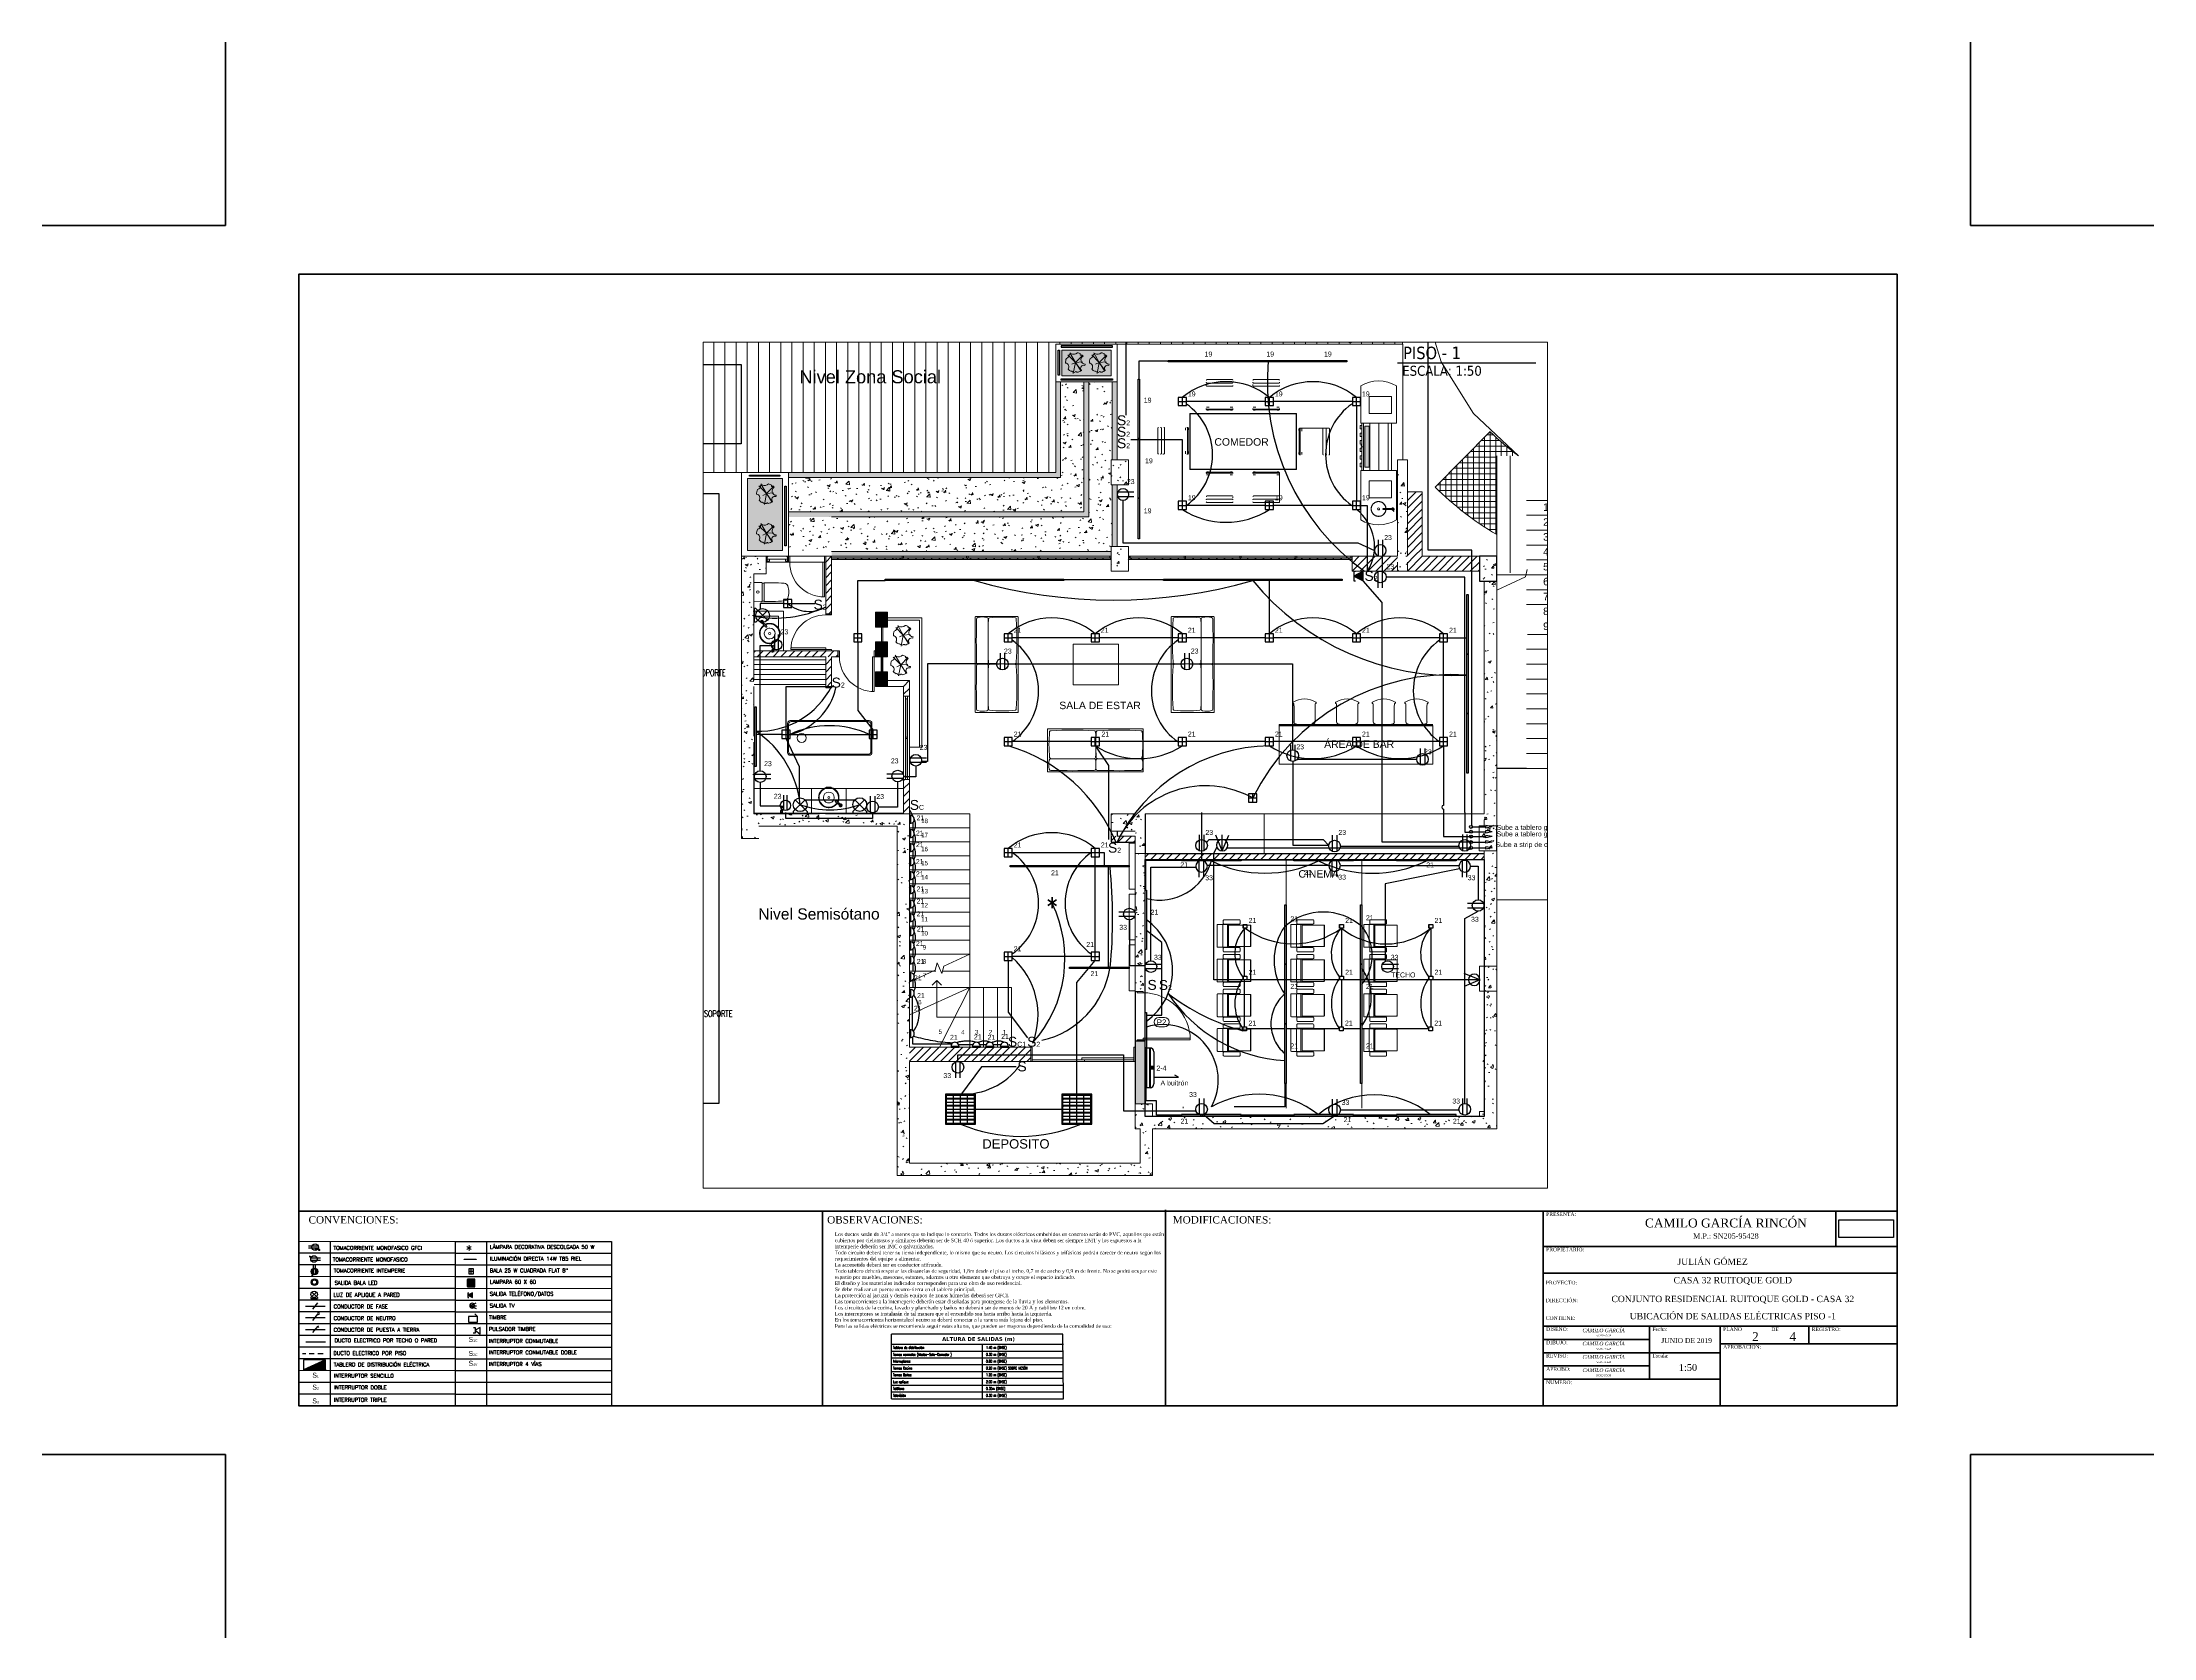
# Paper-space layout 'PISO - 1' of a CAD drawing. Header units: inches. Extents: x -0.078 to 0.773, y -0.072 to 0.571.
# The model-space entities are those that its viewports show. They can reach past a viewport. Long polylines and large blocks are cut down to what shows.
import ezdxf
from ezdxf.enums import TextEntityAlignment as Align

# ---------------------------------------------------------------- set-up
doc = ezdxf.new("R2010")
doc.units = ezdxf.units.IN
doc.header["$MEASUREMENT"] = 0
for name, pattern in [('Dash', [0.006, 0.003, -0.003]), ('HIDDEN', [9.525, 6.35, -3.175]), ('Línea Oculta', [39.122222, 28.222222, -10.9]), ('Overhead', [0.003969, 0.002381, -0.001587]), ('PISO', [0.3, 0.2, -0.1])]:
    doc.linetypes.add(name, pattern=pattern)
for name, color, linetype, lineweight in [('A-COLS-____-OTLN', 52, 'Continuous', 18), ('A-DETL-____-THIN', 151, 'Continuous', 18), ('A-DOOR-____-IDEN', 31, 'Continuous', 18), ('A-DOOR-____-MCUT', 31, 'Continuous', 18), ('A-DOOR-____-OTLN', 31, 'Continuous', 18), ('A-DOOR-FRAM-MCUT', 31, 'Continuous', 18), ('A-FLOR-____-OTLN', 192, 'Continuous', 18), ('A-FLOR-____-PATT', 8, 'Continuous', 18), ('A-GENM-____-OTLN', 13, 'Continuous', 18), ('A-GLAZ-____-MCUT', 151, 'Continuous', 18), ('A-GLAZ-____-OTLN', 151, 'Continuous', 18), ('A-GLAZ-CURT-MCUT', 52, 'Continuous', 18), ('A-GLAZ-CURT-OTLN', 52, 'Continuous', 18), ('A-GLAZ-CWMG-MCUT', 51, 'Continuous', 18), ('A-GLAZ-CWMG-OTLN', 51, 'Continuous', 18), ('A-WALL-____-MCUT', 113, 'Continuous', 18), ('A-WALL-____-OTLN', 113, 'Continuous', 18), ('A-WALL-____-PATT', 111, 'Continuous', 18), ('DUCTO-PARED O TECHO', 7, 'Continuous', 25), ('DUCTO-PISO', 7, 'PISO', 25), ('G-____-____-TEXT', 231, 'Continuous', 9), ('I-FURN-____-OTLN', 30, 'Continuous', 18), ('L-PLNT-____-OTLN', 71, 'Continuous', 18), ('P-SANR-FIXT-OTLN', 6, 'Continuous', 18), ('Q-CASE-____-MCUT', 31, 'Continuous', 35), ('Q-CASE-____-OTLN', 31, 'Continuous', 18), ('Q-SPCQ-____-OTLN', 91, 'Continuous', 18), ('RED-TELEFONO', 240, 'TELEFONO', 25), ('RED-TELEVISION', 84, 'TELEVISION', 25), ('RED-TELEVISIÓN', 84, 'TELEVISION', 25), ('RED-TELÉFONO', 240, 'TELEFONO', 25), ('rotulo', 7, 'Continuous', 60), ('S-COLS-____-MCUT', 52, 'Continuous', 18), ('S-COLS-____-OTLN', 52, 'Continuous', 18), ('S-STRS-____-MBND', 31, 'Overhead', 18), ('S-STRS-____-OTLN', 31, 'Continuous', 18), ('SIMBOLOGIA', 150, 'Continuous', 25), ('SIMBOLOGÍA', 150, 'Continuous', 25)]:
    doc.layers.add(name, color=color, linetype=linetype, lineweight=lineweight)
for name, color, linetype in [('Arquitectónico', 253, 'Continuous'), ('BLOQUES TOMAS Y LUCES', 140, 'Continuous'), ('BLOQUES_ILUMINACION', 1, 'Continuous'), ('BLOQUES_ILUMINACION1', 8, 'Continuous'), ('CALIDAD 3', 140, 'Continuous'), ('INTERRUPTORES', 6, 'Continuous'), ('LAMPARAS', 20, 'Continuous'), ('LUCES Y TOMAS', 5, 'Continuous'), ('RED ELECTRICA', 7, 'Continuous'), ('Retorno', 5, 'HIDDEN'), ('TEXTO', 7, 'Continuous'), ('TEXTOS', 2, 'Continuous'), ('TEXTROTULO', 255, 'Continuous')]:
    doc.layers.add(name, color=color, linetype=linetype)
doc.styles.add('Arial', font='arial.ttf', dxfattribs={"height": 0.225})
doc.styles.add('Arial_1', font='arial.ttf', dxfattribs={"height": 0.15})
doc.styles.add('Arial_2', font='arial.ttf', dxfattribs={"height": 0.089295})
doc.styles.add('Arial_4', font='arial.ttf', dxfattribs={"height": 0.1125})
doc.styles.add('Arial_5', font='arial.ttf', dxfattribs={"height": 0.1875})
doc.styles.add('Arial_6', font='arial.ttf', dxfattribs={"height": 0.2625})
doc.styles.add('ROMANS', font='romans.shx', dxfattribs={"width": 0.625})
doc.styles.get("Standard").update_dxf_attribs({"font": 'arial.ttf'})
doc.linetypes.add('TELEFONO', pattern='A,0.32,-0.12,["TEL",Standard,S=0.065,R=0,X=-0.065,Y=-0.0325],-0.14', length=0.58)
doc.linetypes.add('TELEVISION', pattern='A,0.32,-0.13,["TV",Standard,S=0.065,R=0,X=-0.065,Y=-0.0325],-0.13', length=0.58)
picture_1 = doc.add_image_def('image1.png', size_in_pixel=(2648, 866))
pattern_1 = [(50, (192.4177, 155.93026), (0.546432, -0.047308), [0.057, -0.629]), (355, (192.4177, 155.93026), (-0.105429, 0.57337), [0.046, -0.503]), (100.451, (192.4637, 155.92626), (0.440955, 0.525708), [0.049, -0.534]), (46.184, (192.4177, 156.08226), (0.813123, -0.12606), [0.086, -0.943]), (96.636, (192.4857, 156.07226), (0.711995, 0.742252), [0.073, -0.801]), (351.184, (192.4177, 156.08226), (0.71223, 0.742616), [0.069, -0.754]), (21, (192.4937, 156.04426), (0.454985, -0.306292), [0.057, -0.629]), (326, (192.4937, 156.04426), (0.185766, 0.552594), [0.046, -0.503]), (71.451, (192.5317, 156.01926), (0.640536, 0.246016), [0.049, -0.534]), (37.5, (192.4177, 155.93026), (0.009206, 0.2541166), [0.025, -0.472, 0.025, -0.485, -0.505]), (37.5, (192.4177, 155.93026), (0.009206, 0.2541166), [-1.007, 0.025, -0.48]), (7.5, (192.4177, 155.93026), (0.2004608, 0.3007382), [0.025, -0.266, 0.025, -0.46, -0.192]), (7.5, (192.4177, 155.93026), (0.2004608, 0.3007382), [-0.776, 0.025, -0.167]), (327.5, (192.2477, 155.93026), (0.406483, -0.0170776), [0.025, -0.165, 0.025, -0.569, -0.789]), (327.5, (192.2477, 155.93026), (0.406483, -0.0170776), [-0.785, 0.025, -0.764]), (317.5, (192.1717, 155.93026), (0.4439987, 0.076008), [0.025, -0.223, 0.025, -0.37, -0.56]), (317.5, (192.1717, 155.93026), (0.4439987, 0.076008), [-0.642, 0.025, -0.535])]
pattern_2 = [(45, (192.4177, 155.93026), (-0.07919596, 0.07919596), [])]
pattern_3 = [(0, (192.417695, 155.93026), (0.305, 0.076), [0.025, -0.203, 0.025, -0.203, -1.219]), (0, (192.417695, 155.93026), (0.305, 0.076), [-0.457, 0.025, -0.432, 0.025, -0.203, -0.533]), (0, (192.417695, 155.93026), (0.305, 0.076), [-1.143, 0.025, -0.127, 0.025, -0.356]), (120, (192.531695, 155.96826), (-0.21831793, 0.22613775), [0.025, -0.203, 0.025, -0.203, -1.219]), (120, (192.531695, 155.96826), (-0.21831793, 0.22613775), [-0.457, 0.025, -0.432, 0.025, -0.203, -0.533]), (120, (192.531695, 155.96826), (-0.21831793, 0.22613775), [-1.143, 0.025, -0.127, 0.025, -0.356]), (240, (192.569695, 156.12126), (-0.08668207, -0.30213775), [0.025, -0.203, 0.025, -0.203, -1.219]), (240, (192.569695, 156.12126), (-0.08668207, -0.30213775), [-0.457, 0.025, -0.432, 0.025, -0.203, -0.533]), (240, (192.569695, 156.12126), (-0.08668207, -0.30213775), [-1.143, 0.025, -0.127, 0.025, -0.356])]

# ---------------------------------------------------------------- blocks, each defined once
blk = doc.blocks.new('A$C4351')
at = {"ltscale": 0.5}
for p, q in [((69.08, 26.02), (0, 26.02)), ((0, 0), (0, 26.02)), ((69.28, 0), (69.08, 26.02))]:
    blk.add_line(p, q, dxfattribs=at)
for p, q in [((0, 22.01), (69.28, 22.01)), ((0, 19.26), (69.28, 19.26)), ((36.72, 0), (36.72, 22.01)), ((0, 16.51), (69.28, 16.51)), ((0, 13.76), (69.28, 13.76)), ((0, 11.01), (69.28, 11.01)), ((0, 8.25), (69.28, 8.25)), ((0, 8.25), (69.28, 8.25)), ((0, 5.5), (69.28, 5.5)), ((0, 2.75), (69.28, 2.75)), ((0, 0), (69.28, 0)), ((0, 0), (69.28, 0))]:
    blk.add_line(p, q)
at = {"color": 7}
blk.add_line((36.72, 8.25), (36.72, 22.01), dxfattribs=at)
at = {"char_height": 1.0667, "width": 74.5128, "attachment_point": 1, "style": 'ROMANS'}
for s, insert in [('{\\Fsimplex|c0;Tablero de distribución}', (0.6, 21.15)), ('{\\Fsimplex|c0;Tomas normales (Alcoba-Sala-Comedor )}', (0.6, 18.4)), ('{\\Fsimplex|c0;0.30 m (BASE)}', (38.1, 18.4)), ('{\\Fsimplex|c0;1.40 m (BASE)}', (38.1, 21.15)), ('{\\Fsimplex|c0;Tomas Cocina}', (0.6, 12.9)), ('{\\Fsimplex|c0;Tomas Baños}', (0.6, 10.15)), ('{\\Fsimplex|c0;Interruptores}', (0.6, 15.65)), ('{\\Fsimplex|c0;0.80 m (BASE)}', (38.1, 15.65)), ('{\\Fsimplex|c0;0.20 m (BASE) SOBRE MESÓN}', (38.1, 12.9)), ('{\\Fsimplex|c0;1.20 m (BASE)}', (38.1, 10.15)), ('{\\Fsimplex|c0;Teléfono}', (0.6, 4.64)), ('{\\Fsimplex|c0;Televisión}', (0.6, 1.89)), ('{\\Fsimplex|c0;Luz aplique}', (0.6, 7.39)), ('{\\Fsimplex|c0;2.00 m (BASE)}', (38.1, 7.39)), ('{\\Fsimplex|c0;0.30m (BASE)}', (38.1, 4.64)), ('{\\Fsimplex|c0;0.30 m (BASE)}', (38.1, 1.89))]:
    blk.add_mtext(s, dxfattribs=dict(at, insert=insert))
at = {"insert": (35.05, 23.95), "char_height": 1.1807, "width": 51.5076, "attachment_point": 5}
blk.add_mtext('{\\fVerdana|b1|i0|c0|p34;\\H1.313x;\\C7;ALTURA DE SALIDAS (m)}', dxfattribs=at)
blk = doc.blocks.new('A$C3411')
at = {"layer": 'rotulo', "char_height": 0.002568, "width": 0.15803, "attachment_point": 2}
for s, insert in [('{\\fTimes New Roman|b0|i0|c0|p18;JULIÁN GÓMEZ}', (-0.07441, -0.01911)), ('{\\fTimes New Roman|b0|i0|c0|p18;CASA 32 RUITOQUE GOLD}', (-0.06628, -0.02656)), ('{\\fTimes New Roman|b0|i0|c0|p18;CONJUNTO RESIDENCIAL RUITOQUE GOLD - CASA 32}', (-0.06628, -0.03412))]:
    blk.add_mtext(s, dxfattribs=dict(at, insert=insert))
blk = doc.blocks.new('TOMA GFCI')
at = {"layer": 'BLOQUES TOMAS Y LUCES'}
for p, q in [((-0.008, 0.044), (-0.395, 0.044)), ((-0.008, -0.046), (-0.395, -0.046)), ((-0.003, -0.081), (0.06, -0.081)), ((-0.003, -0.081), (-0.003, -0.127)), ((-0.003, -0.127), (0.06, -0.127)), ((0.028, -0.104), (0.06, -0.104)), ((0.06, -0.104), (0.06, -0.127))]:
    blk.add_line(p, q, dxfattribs=at)
for centre, radius in [((-0.132, 0), 0.132), ((-0.097, -0.084), 0.0221)]:
    blk.add_circle(centre, radius, dxfattribs=at)
blk = doc.blocks.new('BALA GENERICA')
at = {"layer": 'BLOQUES TOMAS Y LUCES'}
for radius in [0.132, 0.0883]:
    blk.add_circle((0, 0), radius, dxfattribs=at)
blk = doc.blocks.new('TOMA MONOF')
at = {"layer": 'BLOQUES TOMAS Y LUCES'}
for p, q in [((-0.008, 0.044), (-0.395, 0.044)), ((-0.008, -0.046), (-0.395, -0.046)), ((-0.003, -0.081), (0.06, -0.081)), ((0.028, -0.081), (0.028, -0.127))]:
    blk.add_line(p, q, dxfattribs=at)
blk.add_circle((-0.132, 0), 0.132, dxfattribs=at)
blk = doc.blocks.new('TOMA INTEMPERIE')
at = {"layer": 'BLOQUES TOMAS Y LUCES'}
blk.add_lwpolyline([(0.092, 0.092), (-0.092, 0.092), (-0.092, -0.092), (0.092, -0.092)], close=True, dxfattribs=at)
at = {"layer": 'LUCES Y TOMAS'}
blk.add_blockref('TOMA MONOF', (0.132, 0), dxfattribs=at)
blk = doc.blocks.new('LUZ DE APLIQUE')
at = {"layer": 'BLOQUES TOMAS Y LUCES'}
for p, q in [((0.093, 0.258), (-0.132, 0.033)), ((-0.132, 0.033), (-0.132, 0)), ((-0.132, 0), (0.132, 0)), ((-0.093, 0.258), (0.132, 0.033)), ((0.132, 0.033), (0.132, 0))]:
    blk.add_line(p, q, dxfattribs=at)
blk.add_circle((0, 0.165), 0.132, dxfattribs=at)
blk = doc.blocks.new('A$C9750')
for p, q in [((1.11, 0), (-1.11, -1)), ((1.11, 0), (-1.1, -1)), ((1.11, 0), (-1.1, -1)), ((1.11, -0.01), (-1.09, -1)), ((1.11, -0.01), (-1.09, -1)), ((1.11, -0.01), (-1.08, -1)), ((1.11, -0.01), (-1.08, -1)), ((1.11, -0.02), (-1.07, -1)), ((1.11, -0.02), (-1.07, -1)), ((1.11, -0.02), (-1.06, -1)), ((1.11, -0.02), (-1.06, -1)), ((1.11, -0.03), (-1.05, -1)), ((1.11, -0.03), (-1.05, -1)), ((1.11, -0.03), (-1.04, -1)), ((1.11, -0.03), (-1.04, -1)), ((1.11, -0.04), (-1.03, -1)), ((1.11, -0.04), (-1.02, -1)), ((1.11, -0.04), (-1.02, -1)), ((1.11, -0.04), (-1.01, -1)), ((1.11, -0.05), (-1.01, -1)), ((1.11, -0.05), (-1, -1)), ((1.11, -0.05), (-1, -1)), ((1.11, -0.05), (-0.99, -1)), ((1.11, -0.06), (-0.99, -1)), ((1.11, -0.06), (-0.98, -1)), ((1.11, -0.06), (-0.98, -1)), ((1.11, -0.06), (-0.97, -1)), ((1.11, -0.06), (-0.97, -1)), ((1.11, -0.07), (-0.96, -1)), ((1.11, -0.07), (-0.96, -1)), ((1.11, -0.07), (-0.95, -1)), ((1.11, -0.07), (-0.95, -1)), ((1.11, -0.08), (-0.94, -1)), ((1.11, -0.08), (-0.93, -1)), ((1.11, -0.08), (-0.93, -1)), ((1.11, -0.08), (-0.92, -1)), ((1.11, -0.09), (-0.92, -1)), ((1.11, -0.09), (-0.91, -1)), ((1.11, -0.09), (-0.91, -1)), ((1.11, -0.09), (-0.9, -1)), ((1.11, -0.1), (-0.9, -1)), ((1.11, -0.1), (-0.89, -1)), ((1.11, -0.1), (-0.89, -1)), ((1.11, -0.1), (-0.88, -1)), ((1.11, -0.11), (-0.88, -1)), ((1.11, -0.11), (-0.87, -1)), ((1.11, -0.11), (-0.87, -1)), ((1.11, -0.11), (-0.86, -1)), ((1.11, -0.12), (-0.85, -1)), ((1.11, -0.12), (-0.85, -1)), ((1.11, -0.12), (-0.84, -1)), ((1.11, -0.12), (-0.84, -1)), ((1.11, -0.12), (-0.83, -1)), ((1.11, -0.13), (-0.83, -1)), ((1.11, -0.13), (-0.82, -1)), ((1.11, -0.13), (-0.82, -1)), ((1.11, -0.13), (-0.81, -1)), ((1.11, -0.14), (-0.81, -1)), ((1.11, -0.14), (-0.8, -1)), ((1.11, -0.14), (-0.8, -1)), ((1.11, -0.14), (-0.79, -1)), ((1.11, -0.15), (-0.79, -1)), ((1.11, -0.15), (-0.78, -1)), ((1.11, -0.15), (-0.78, -1)), ((1.11, -0.15), (-0.77, -1)), ((1.11, -0.16), (-0.76, -1)), ((1.11, -0.16), (-0.76, -1)), ((1.11, -0.16), (-0.75, -1)), ((1.11, -0.16), (-0.75, -1)), ((1.11, -0.17), (-0.74, -1)), ((1.11, -0.17), (-0.74, -1)), ((1.11, -0.17), (-0.73, -1)), ((1.11, -0.17), (-0.73, -1)), ((1.11, -0.17), (-0.72, -1)), ((1.11, -0.18), (-0.72, -1)), ((1.11, -0.18), (-0.71, -1)), ((1.11, -0.18), (-0.71, -1)), ((1.11, -0.18), (-0.7, -1)), ((1.11, -0.19), (-0.7, -1)), ((1.11, -0.19), (-0.69, -1)), ((1.11, -0.19), (-0.68, -1)), ((1.11, -0.19), (-0.68, -1)), ((1.11, -0.2), (-0.67, -1)), ((1.11, -0.2), (-0.67, -1)), ((1.11, -0.2), (-0.66, -1)), ((1.11, -0.2), (-0.66, -1)), ((1.11, -0.21), (-0.65, -1)), ((1.11, -0.21), (-0.65, -1)), ((1.11, -0.21), (-0.64, -1)), ((1.11, -0.21), (-0.64, -1)), ((1.11, -0.22), (-0.63, -1)), ((1.11, -0.22), (-0.63, -1)), ((1.11, -0.22), (-0.62, -1)), ((1.11, -0.22), (-0.62, -1)), ((1.11, -0.23), (-0.61, -1)), ((1.11, -0.23), (-0.61, -1)), ((1.11, -0.23), (-0.6, -1)), ((1.11, -0.23), (-0.59, -1)), ((1.11, -0.23), (-0.59, -1)), ((1.11, -0.24), (-0.58, -1)), ((1.11, -0.24), (-0.58, -1)), ((1.11, -0.24), (-0.57, -1)), ((1.11, -0.24), (-0.57, -1)), ((1.11, -0.25), (-0.56, -1)), ((1.11, -0.25), (-0.56, -1)), ((1.11, -0.25), (-0.55, -1)), ((1.11, -0.25), (-0.55, -1)), ((1.11, -0.26), (-0.54, -1)), ((1.11, -0.26), (-0.54, -1)), ((1.11, -0.26), (-0.53, -1)), ((1.11, -0.26), (-0.53, -1)), ((1.11, -0.27), (-0.52, -1)), ((1.11, -0.27), (-0.52, -1)), ((1.11, -0.27), (-0.51, -1)), ((1.11, -0.27), (-0.5, -1)), ((1.11, -0.28), (-0.5, -1)), ((1.11, -0.28), (-0.49, -1)), ((1.11, -0.28), (-0.49, -1)), ((1.11, -0.28), (-0.48, -1)), ((1.11, -0.29), (-0.48, -1)), ((1.11, -0.29), (-0.47, -1)), ((1.11, -0.29), (-0.47, -1)), ((1.11, -0.29), (-0.46, -1)), ((1.11, -0.29), (-0.46, -1)), ((1.11, -0.3), (-0.45, -1)), ((1.11, -0.3), (-0.45, -1)), ((1.11, -0.3), (-0.44, -1)), ((1.11, -0.3), (-0.44, -1)), ((1.11, -0.31), (-0.43, -1)), ((1.11, -0.31), (-0.42, -1)), ((1.11, -0.31), (-0.42, -1)), ((1.11, -0.31), (-0.41, -1)), ((1.11, -0.32), (-0.41, -1)), ((1.11, -0.32), (-0.4, -1)), ((1.11, -0.32), (-0.4, -1)), ((1.11, -0.32), (-0.39, -1)), ((1.11, -0.33), (-0.39, -1)), ((1.11, -0.33), (-0.38, -1)), ((1.11, -0.33), (-0.38, -1)), ((1.11, -0.33), (-0.37, -1)), ((1.11, -0.34), (-0.37, -1)), ((1.11, -0.34), (-0.36, -1)), ((1.11, -0.34), (-0.36, -1)), ((1.11, -0.34), (-0.35, -1)), ((1.11, -0.35), (-0.35, -1)), ((1.11, -0.35), (-0.34, -1)), ((1.11, -0.35), (-0.33, -1)), ((1.11, -0.35), (-0.33, -1)), ((1.11, -0.35), (-0.32, -1)), ((1.11, -0.36), (-0.32, -1)), ((1.11, -0.36), (-0.31, -1)), ((1.11, -0.36), (-0.31, -1)), ((1.11, -0.36), (-0.3, -1)), ((1.11, -0.37), (-0.3, -1)), ((1.11, -0.37), (-0.29, -1)), ((1.11, -0.37), (-0.29, -1)), ((1.11, -0.37), (-0.28, -1)), ((1.11, -0.38), (-0.28, -1)), ((1.11, -0.38), (-0.27, -1)), ((1.11, -0.38), (-0.27, -1)), ((1.11, -0.38), (-0.26, -1)), ((1.11, -0.39), (-0.26, -1)), ((1.11, -0.39), (-0.25, -1)), ((1.11, -0.39), (-0.24, -1)), ((1.11, -0.39), (-0.24, -1)), ((1.11, -0.4), (-0.23, -1)), ((1.11, -0.4), (-0.23, -1)), ((1.11, -0.4), (-0.22, -1)), ((1.11, -0.4), (-0.22, -1)), ((1.11, -0.41), (-0.21, -1)), ((1.11, -0.41), (-0.21, -1)), ((1.11, -0.41), (-0.2, -1)), ((1.11, -0.41), (-0.2, -1)), ((1.11, -0.41), (-0.19, -1)), ((1.11, -0.42), (-0.19, -1)), ((1.11, -0.42), (-0.18, -1)), ((1.11, -0.42), (-0.18, -1)), ((1.11, -0.42), (-0.17, -1)), ((1.11, -0.43), (-0.16, -1)), ((1.11, -0.43), (-0.16, -1)), ((1.11, -0.43), (-0.15, -1)), ((1.11, -0.43), (-0.15, -1)), ((1.11, -0.44), (-0.14, -1)), ((1.11, -0.44), (-0.14, -1)), ((1.11, -0.44), (-0.13, -1)), ((1.11, -0.44), (-0.13, -1)), ((1.11, -0.45), (-0.12, -1)), ((1.11, -0.45), (-0.12, -1)), ((1.11, -0.45), (-0.11, -1)), ((1.11, -0.45), (-0.11, -1)), ((1.11, -0.46), (-0.1, -1)), ((1.11, -0.46), (-0.1, -1)), ((1.11, -0.46), (-0.09, -1)), ((1.11, -0.46), (-0.09, -1)), ((1.11, -0.46), (-0.08, -1)), ((1.11, -0.47), (-0.07, -1)), ((1.11, -0.47), (-0.07, -1)), ((1.11, -0.47), (-0.06, -1)), ((1.11, -0.47), (-0.06, -1)), ((1.11, -0.48), (-0.05, -1)), ((1.11, -0.48), (-0.05, -1)), ((1.11, -0.48), (-0.04, -1)), ((1.11, -0.48), (-0.04, -1)), ((1.11, -0.49), (-0.03, -1)), ((1.11, -0.49), (-0.03, -1)), ((1.11, -0.49), (-0.02, -1)), ((1.11, -0.49), (-0.02, -1)), ((1.11, -0.5), (-0.01, -1)), ((1.11, -0.5), (-0.01, -1)), ((1.11, -0.5), (0, -1)), ((1.11, -0.5), (0, -1)), ((1.11, -0.51), (0.01, -1)), ((1.11, -0.51), (0.02, -1)), ((1.11, -0.51), (0.02, -1)), ((1.11, -0.51), (0.03, -1)), ((1.11, -0.52), (0.03, -1)), ((1.11, -0.52), (0.04, -1)), ((1.11, -0.52), (0.04, -1)), ((1.11, -0.52), (0.05, -1)), ((1.11, -0.52), (0.05, -1)), ((1.11, -0.53), (0.06, -1)), ((1.11, -0.53), (0.06, -1)), ((1.11, -0.53), (0.07, -1)), ((1.11, -0.53), (0.07, -1)), ((1.11, -0.54), (0.08, -1)), ((1.11, -0.54), (0.08, -1)), ((1.11, -0.54), (0.09, -1)), ((1.11, -0.54), (0.1, -1)), ((1.11, -0.55), (0.1, -1)), ((1.11, -0.55), (0.11, -1)), ((1.11, -0.55), (0.11, -1)), ((1.11, -0.55), (0.12, -1)), ((1.11, -0.56), (0.12, -1)), ((1.11, -0.56), (0.13, -1)), ((1.11, -0.56), (0.13, -1)), ((1.11, -0.56), (0.14, -1)), ((1.11, -0.57), (0.14, -1)), ((1.11, -0.57), (0.15, -1)), ((1.11, -0.57), (0.15, -1)), ((1.11, -0.57), (0.16, -1)), ((1.11, -0.58), (0.16, -1)), ((1.11, -0.58), (0.17, -1)), ((1.11, -0.58), (0.17, -1)), ((1.11, -0.58), (0.18, -1)), ((1.11, -0.58), (0.19, -1)), ((1.11, -0.59), (0.19, -1)), ((1.11, -0.59), (0.2, -1)), ((1.11, -0.59), (0.2, -1)), ((1.11, -0.59), (0.21, -1)), ((1.11, -0.6), (0.21, -1)), ((1.11, -0.6), (0.22, -1)), ((1.11, -0.6), (0.22, -1)), ((1.11, -0.6), (0.23, -1)), ((1.11, -0.61), (0.23, -1)), ((1.11, -0.61), (0.24, -1)), ((1.11, -0.61), (0.24, -1)), ((1.11, -0.61), (0.25, -1)), ((1.11, -0.62), (0.25, -1)), ((1.11, -0.62), (0.26, -1)), ((1.11, -0.62), (0.26, -1)), ((1.11, -0.62), (0.27, -1)), ((1.11, -0.63), (0.28, -1)), ((1.11, -0.63), (0.28, -1)), ((1.11, -0.63), (0.29, -1)), ((1.11, -0.63), (0.29, -1)), ((1.11, -0.64), (0.3, -1)), ((1.11, -0.64), (0.3, -1)), ((1.11, -0.64), (0.31, -1)), ((1.11, -0.64), (0.31, -1)), ((1.11, -0.64), (0.32, -1)), ((1.11, -0.65), (0.32, -1)), ((1.11, -0.65), (0.33, -1)), ((1.11, -0.65), (0.33, -1)), ((1.11, -0.65), (0.34, -1)), ((1.11, -0.66), (0.34, -1)), ((1.11, -0.66), (0.35, -1)), ((1.11, -0.66), (0.36, -1)), ((1.11, -0.66), (0.36, -1)), ((1.11, -0.67), (0.37, -1)), ((1.11, -0.67), (0.37, -1)), ((1.11, -0.67), (0.38, -1)), ((1.11, -0.67), (0.38, -1)), ((1.11, -0.68), (0.39, -1)), ((1.11, -0.68), (0.39, -1)), ((1.11, -0.68), (0.4, -1)), ((1.11, -0.68), (0.4, -1)), ((1.11, -0.69), (0.41, -1)), ((1.11, -0.69), (0.41, -1)), ((1.11, -0.69), (0.42, -1)), ((1.11, -0.69), (0.42, -1)), ((1.11, -0.7), (0.43, -1)), ((1.11, -0.7), (0.43, -1)), ((1.11, -0.7), (0.44, -1)), ((1.11, -0.7), (0.45, -1)), ((1.11, -0.7), (0.45, -1)), ((1.11, -0.71), (0.46, -1)), ((1.11, -0.71), (0.46, -1)), ((1.11, -0.71), (0.47, -1)), ((1.11, -0.71), (0.47, -1)), ((1.11, -0.72), (0.48, -1)), ((1.11, -0.72), (0.48, -1)), ((1.11, -0.72), (0.49, -1)), ((1.11, -0.72), (0.49, -1)), ((1.11, -0.73), (0.5, -1)), ((1.11, -0.73), (0.5, -1)), ((1.11, -0.73), (0.51, -1)), ((1.11, -0.73), (0.51, -1)), ((1.11, -0.74), (0.52, -1)), ((1.11, -0.74), (0.53, -1)), ((1.11, -0.74), (0.53, -1)), ((1.11, -0.74), (0.54, -1)), ((1.11, -0.75), (0.54, -1)), ((1.11, -0.75), (0.55, -1)), ((1.11, -0.75), (0.55, -1)), ((1.11, -0.75), (0.56, -1)), ((1.11, -0.75), (0.56, -1)), ((1.11, -0.76), (0.57, -1)), ((1.11, -0.76), (0.57, -1)), ((1.11, -0.76), (0.58, -1)), ((1.11, -0.76), (0.58, -1)), ((1.11, -0.77), (0.59, -1)), ((1.11, -0.77), (0.59, -1)), ((1.11, -0.77), (0.6, -1)), ((1.11, -0.77), (0.6, -1)), ((1.11, -0.78), (0.61, -1)), ((1.11, -0.78), (0.62, -1)), ((1.11, -0.78), (0.62, -1)), ((1.11, -0.78), (0.63, -1)), ((1.11, -0.79), (0.63, -1)), ((1.11, -0.79), (0.64, -1)), ((1.11, -0.79), (0.64, -1)), ((1.11, -0.79), (0.65, -1)), ((1.11, -0.8), (0.65, -1)), ((1.11, -0.8), (0.66, -1)), ((1.11, -0.8), (0.66, -1)), ((1.11, -0.8), (0.67, -1)), ((1.11, -0.81), (0.67, -1)), ((1.11, -0.81), (0.68, -1)), ((1.11, -0.81), (0.68, -1)), ((1.11, -0.81), (0.69, -1)), ((1.11, -0.81), (0.69, -1)), ((1.11, -0.82), (0.7, -1)), ((1.11, -0.82), (0.71, -1)), ((1.11, -0.82), (0.71, -1)), ((1.11, -0.82), (0.72, -1)), ((1.11, -0.83), (0.72, -1)), ((1.11, -0.83), (0.73, -1)), ((1.11, -0.83), (0.73, -1)), ((1.11, -0.83), (0.74, -1)), ((1.11, -0.84), (0.74, -1)), ((1.11, -0.84), (0.75, -1)), ((1.11, -0.84), (0.75, -1)), ((1.11, -0.84), (0.76, -1)), ((1.11, -0.85), (0.76, -1)), ((1.11, -0.85), (0.77, -1)), ((1.11, -0.85), (0.77, -1)), ((1.11, -0.85), (0.78, -1)), ((1.11, -0.86), (0.79, -1)), ((1.11, -0.86), (0.79, -1)), ((1.11, -0.86), (0.8, -1)), ((1.11, -0.86), (0.8, -1)), ((1.11, -0.87), (0.81, -1)), ((1.11, -0.87), (0.81, -1)), ((1.11, -0.87), (0.82, -1)), ((1.11, -0.87), (0.82, -1)), ((1.11, -0.87), (0.83, -1)), ((1.11, -0.88), (0.83, -1)), ((1.11, -0.88), (0.84, -1)), ((1.11, -0.88), (0.84, -1)), ((1.11, -0.88), (0.85, -1)), ((1.11, -0.89), (0.85, -1)), ((1.11, -0.89), (0.86, -1)), ((1.11, -0.89), (0.86, -1)), ((1.11, -0.89), (0.87, -1)), ((1.11, -0.9), (0.88, -1)), ((1.11, -0.9), (0.88, -1)), ((1.11, -0.9), (0.89, -1)), ((1.11, -0.9), (0.89, -1)), ((1.11, -0.91), (0.9, -1)), ((1.11, -0.91), (0.9, -1)), ((1.11, -0.91), (0.91, -1)), ((1.11, -0.91), (0.91, -1)), ((1.11, -0.92), (0.92, -1)), ((1.11, -0.92), (0.92, -1)), ((1.11, -0.92), (0.93, -1)), ((1.11, -0.92), (0.93, -1)), ((1.11, -0.93), (0.94, -1)), ((1.11, -0.93), (0.94, -1)), ((1.11, -0.93), (0.95, -1)), ((1.11, -0.93), (0.95, -1)), ((1.11, -0.93), (0.96, -1)), ((1.11, -0.94), (0.97, -1)), ((1.11, -0.94), (0.97, -1)), ((1.11, -0.94), (0.98, -1)), ((1.11, -0.94), (0.98, -1)), ((1.11, -0.95), (0.99, -1)), ((1.11, -0.95), (0.99, -1)), ((1.11, -0.95), (1, -1)), ((1.11, -0.95), (1, -1)), ((1.11, -0.96), (1.01, -1)), ((1.11, -0.96), (1.01, -1)), ((1.11, -0.96), (1.02, -1)), ((1.11, -0.96), (1.02, -1)), ((1.11, -0.97), (1.03, -1)), ((1.11, -0.97), (1.03, -1)), ((1.11, -0.97), (1.04, -1)), ((1.11, -0.97), (1.05, -1)), ((1.11, -0.98), (1.05, -1)), ((1.11, -0.98), (1.06, -1)), ((1.11, -0.98), (1.06, -1)), ((1.11, -0.98), (1.07, -1)), ((1.11, -0.99), (1.07, -1)), ((1.11, -0.99), (1.08, -1)), ((1.11, -0.99), (1.08, -1)), ((1.11, -0.99), (1.09, -1)), ((1.11, -0.99), (1.09, -1)), ((1.11, -1), (1.1, -1)), ((1.11, -1), (1.1, -1)), ((1.11, -1), (1.11, -1))]:
    blk.add_line(p, q)
blk.add_lwpolyline([(-1.11, 0), (-1.11, -1), (1.11, -1), (1.11, 0)], close=True)
blk = doc.blocks.new('4X17W')
at = {"layer": 'BLOQUES_ILUMINACION'}
blk.add_lwpolyline([(-0.3025, 0.3025), (-0.3025, -0.3025), (0.3025, -0.3025), (0.3025, 0.3025)], close=True, dxfattribs=at)
at = {"layer": 'BLOQUES_ILUMINACION1'}
for p, q in [((-0.2825, -0.2825), (-0.2825, 0.2825)), ((-0.2825, 0.2825), (0.2825, 0.2825)), ((-0.2825, 0.2219), (-0.2725, 0.2219)), ((-0.2825, 0.2019), (-0.2725, 0.2019)), ((-0.2825, 0.1413), (0.2825, 0.1413)), ((-0.2825, 0.0806), (-0.2725, 0.0806)), ((-0.2825, 0.0606), (-0.2725, 0.0606)), ((-0.2725, 0.2019), (-0.2725, 0.2219)), ((-0.2725, 0.2204), (0.2725, 0.2204)), ((-0.2725, 0.2034), (0.2725, 0.2034)), ((-0.2725, 0.0606), (-0.2725, 0.0806)), ((-0.2725, 0.0791), (0.2725, 0.0791)), ((-0.2725, 0.0621), (0.2725, 0.0621)), ((-0.1413, -0.2825), (-0.1413, 0.2825)), ((0, -0.2825), (0, 0.2825)), ((0.1413, -0.2825), (0.1413, 0.2825)), ((0.2725, 0.2019), (0.2725, 0.2219)), ((0.2825, 0.2219), (0.2725, 0.2219)), ((0.2825, 0.2019), (0.2725, 0.2019)), ((0.2725, 0.0606), (0.2725, 0.0806)), ((0.2825, 0.0806), (0.2725, 0.0806)), ((0.2825, 0.0606), (0.2725, 0.0606)), ((0.2825, -0.2825), (0.2825, 0.2825)), ((-0.2825, 0), (0.2825, 0)), ((-0.2825, -0.0606), (-0.2725, -0.0606)), ((-0.2825, -0.0806), (-0.2725, -0.0806)), ((-0.2825, -0.1413), (0.2825, -0.1413)), ((-0.2825, -0.2019), (-0.2725, -0.2019)), ((-0.2825, -0.2219), (-0.2725, -0.2219)), ((-0.2825, -0.2825), (0.2825, -0.2825)), ((-0.2725, -0.0806), (-0.2725, -0.0606)), ((-0.2725, -0.0621), (0.2725, -0.0621)), ((-0.2725, -0.0791), (0.2725, -0.0791)), ((-0.2725, -0.2219), (-0.2725, -0.2019)), ((-0.2725, -0.2034), (0.2725, -0.2034)), ((-0.2725, -0.2204), (0.2725, -0.2204)), ((0.2725, -0.0806), (0.2725, -0.0606)), ((0.2825, -0.0606), (0.2725, -0.0606)), ((0.2825, -0.0806), (0.2725, -0.0806)), ((0.2725, -0.2219), (0.2725, -0.2019)), ((0.2825, -0.2019), (0.2725, -0.2019)), ((0.2825, -0.2219), (0.2725, -0.2219))]:
    blk.add_line(p, q, dxfattribs=at)
blk = doc.blocks.new('TEL')
at = {"layer": 'RED-TELEFONO', "linetype": 'Continuous'}
h = blk.add_hatch(color=256, dxfattribs=at)
h.dxf.hatch_style = 1
h.paths.add_polyline_path([(-0.148, -0.076), (0, 0), (-0.148, 0.076)])
for p, q in [((0, 0.075), (-0.025, 0.075)), ((0, 0.075), (0, 0)), ((0, 0), (0, -0.075)), ((0, -0.075), (-0.025, -0.075))]:
    blk.add_line(p, q, dxfattribs=at)
blk.add_lwpolyline([(-0.148, -0.076), (-0.148, 0.076), (0, 0)], close=True, dxfattribs=at)
at = {"layer": 'RED-TELEFONO', "color": 2, "linetype": 'TELEFONO', "style": 'ROMANS', "width": 0.7}
blk.add_text('T', height=0.08, rotation=270, dxfattribs=at).set_placement((-0.138, 0.002), align=Align.CENTER)
blk = doc.blocks.new('TV')
at = {"layer": 'RED-TELEVISION', "linetype": 'Continuous'}
for q in [(-0.21, 0), (-0.206, 0.085), (-0.206, -0.085)]:
    blk.add_line((0, 0), q, dxfattribs=at)
blk.add_circle((-0.075, 0), 0.075, dxfattribs=at)
blk = doc.blocks.new('A$C6636')
for p, q in [((0.00141, -0.04526), (0.00275, -0.04526)), ((0.00409, -0.04526), (0.0061, -0.04526)), ((0.00768, -0.04526), (0.00977, -0.04526))]:
    blk.add_line(p, q)
at = {"layer": 'CALIDAD 3', "color": 250}
blk.add_line((0, 0), (0.00003, -0.06627), dxfattribs=at)
at = {"layer": 'DUCTO-PARED O TECHO'}
blk.add_line((0.07192, -0.03036), (0.07091, -0.02936), dxfattribs=at)
blk.add_lwpolyline([(0.06835, -0.03036), (0.06835, -0.03259), (0.07192, -0.03259), (0.07192, -0.03036)], close=True, dxfattribs=at)
for points in [[(0.07037, -0.03482), (0.07105, -0.03482), (0.07105, -0.03703), (0.07023, -0.03703)], [(0.07308, -0.03482), (0.07102, -0.03586), (0.07305, -0.0375), (0.07305, -0.03493)]]:
    blk.add_lwpolyline(points, dxfattribs=at)
at = {"layer": 'LAMPARAS'}
for p, q in [((0.07041, -0.01116), (0.06841, -0.01116)), ((0.06841, -0.01116), (0.06841, -0.01316)), ((0.06841, -0.01216), (0.07041, -0.01216)), ((0.06841, -0.01316), (0.07041, -0.01316)), ((0.06941, -0.01316), (0.06941, -0.01116))]:
    blk.add_line(p, q, dxfattribs=at)
for points in [[(0.07138, -0.00743), (0.06658, -0.00743), (0.06658, -0.00732), (0.07138, -0.00732)], [(0.06841, -0.01316), (0.07041, -0.01316), (0.07041, -0.01116), (0.06841, -0.01116)]]:
    blk.add_lwpolyline(points, close=True, dxfattribs=at)
at = {"layer": 'RED ELECTRICA'}
for p, q in [((0.063, -0.00009), (0.063, -0.06625)), ((0.12599, -0.00017), (0.126, -0.06633)), ((0.00259, -0.02617), (0.01059, -0.02617)), ((0.00259, -0.03075), (0.01059, -0.03075)), ((0.00259, -0.03561), (0.01059, -0.03561))]:
    blk.add_line(p, q, dxfattribs=at)
at = {"layer": 'RED ELECTRICA', "color": 5, "linetype": 'Línea Oculta'}
blk.add_line((0.00276, -0.04053), (0.01076, -0.04053), dxfattribs=at)
at = {"layer": 'TEXTO', "color": 30, "true_color": 0xf26722}
blk.add_line((0.00557, -0.02743), (0.00761, -0.0249), dxfattribs=at)
at = {"layer": 'TEXTO', "color": 7}
blk.add_line((0.00557, -0.03202), (0.00761, -0.02949), dxfattribs=at)
at = {"layer": 'TEXTO', "color": 3}
for p, q in [((0.00557, -0.03688), (0.00761, -0.03435)), ((0.00745, -0.03407), (0.00794, -0.03478))]:
    blk.add_line(p, q, dxfattribs=at)
at = {"layer": 'TEXTO', "color": 7}
blk.add_ellipse((0.0079, -0.02917), major_axis=(0.000289, 0.000289), ratio=1, start_param=5.497787, end_param=11.780972, dxfattribs=at)
at = {"layer": 'TEXTROTULO', "color": 250}
for p, q in [((0, 0), (0.063, -0.00009)), ((-0.00001, -0.00473), (0.063, -0.00473)), ((0.01271, -0.06627), (0.01269, -0.00012)), ((0.06299, -0.00482), (0.12599, -0.00482)), ((0.063, -0.00009), (0.12599, -0.00017)), ((0.07571, -0.06635), (0.07569, -0.00021)), ((-0.00003, -0.0142), (0.063, -0.01418)), ((-0.00002, -0.00947), (0.063, -0.00947)), ((0.06297, -0.01429), (0.126, -0.01426)), ((0.06298, -0.00955), (0.12599, -0.00955)), ((0, -0.02367), (0.063, -0.02365)), ((0.00001, -0.01893), (0.063, -0.01891)), ((0.063, -0.02375), (0.126, -0.02373)), ((0.06301, -0.01902), (0.126, -0.019)), ((-0.00002, -0.03314), (0.063, -0.03314)), ((-0.00001, -0.0284), (0.063, -0.0284)), ((0.06298, -0.03322), (0.126, -0.03322)), ((0.06299, -0.02849), (0.126, -0.02849)), ((-0.00002, -0.03787), (0.063, -0.03784)), ((0.06297, -0.03795), (0.126, -0.03792)), ((-0.00007, -0.04734), (0.063, -0.04734)), ((-0.00006, -0.0426), (0.063, -0.0426)), ((0.06293, -0.04742), (0.126, -0.04742)), ((0.06294, -0.04269), (0.126, -0.04269)), ((-0.00009, -0.0568), (0.063, -0.0568)), ((-0.00008, -0.05207), (0.063, -0.05205)), ((0.06291, -0.05689), (0.126, -0.05689)), ((0.06292, -0.05216), (0.126, -0.05213)), ((-0.00008, -0.06154), (0.063, -0.06154)), ((0.00002, -0.06154), (0.063, -0.06152)), ((0.00002, -0.06627), (0.06301, -0.06625)), ((0.06291, -0.06162), (0.126, -0.06162)), ((0.06302, -0.06162), (0.126, -0.0616)), ((0.06302, -0.06636), (0.126, -0.06633))]:
    blk.add_line(p, q, dxfattribs=at)
at = {"xscale": 0.01, "yscale": 0.01, "zscale": 0.01, "rotation": 270}
blk.add_blockref('TOMA INTEMPERIE', (0.00631, -0.01226), dxfattribs=at)
at = {"xscale": 0.004, "yscale": 0.004}
blk.add_blockref('A$C9750', (0.00633, -0.0478), dxfattribs=at)
at = {"layer": 'Arquitectónico', "ltscale": 100, "xscale": 0.005, "yscale": 0.005, "zscale": 0.5}
blk.add_blockref('4X17W', (0.0694, -0.01685), dxfattribs=at)
at = {"layer": 'LUCES Y TOMAS', "color": 3, "xscale": 0.01, "yscale": 0.01, "zscale": 0.01}
for name, p in [('TOMA GFCI', (0.00787, -0.00243)), ('LUZ DE APLIQUE', (0.00618, -0.02311))]:
    blk.add_blockref(name, p, dxfattribs=at)
at = {"layer": 'LUCES Y TOMAS', "xscale": 0.01, "yscale": 0.01, "zscale": 0.01, "rotation": 180}
blk.add_blockref('TOMA MONOF', (0.00474, -0.0072), dxfattribs=at)
at = {"layer": 'LUCES Y TOMAS', "color": 3, "xscale": 0.01, "yscale": 0.01, "zscale": 0.01, "rotation": 90}
blk.add_blockref('BALA GENERICA', (0.00624, -0.01654), dxfattribs=at)
at = {"layer": 'RED-TELEVISIÓN', "xscale": -0.0129829461337991, "yscale": 0.01298294613379902, "zscale": 0.01298294613379902}
blk.add_blockref('TV', (0.06881, -0.02601), dxfattribs=at)
at = {"layer": 'RED-TELÉFONO', "xscale": -0.0129829461337991, "yscale": 0.01298294613379902, "zscale": 0.01298294613379902}
blk.add_blockref('TEL', (0.06809, -0.02176), dxfattribs=at)
at = {"layer": 'INTERRUPTORES', "char_height": 0.002, "attachment_point": 1}
for s, insert in [('\\pt8.2306e-005;S{\\H0.5x;1C}', (0.06835, -0.03861)), ('\\pt8.2306e-005;S{\\H0.5x;2C}', (0.06835, -0.04428)), ('\\pt8.2306e-005;S{\\H0.5x;4V}', (0.06835, -0.04823)), ('\\pt8.2306e-005;S{\\H0.5x;1}', (0.0054, -0.05302)), ('\\pt8.2306e-005;S{\\H0.5x;2}', (0.0054, -0.05785)), ('\\pt8.2306e-005;S{\\H0.5x;3}', (0.0054, -0.06339))]:
    blk.add_mtext_dynamic_manual_height_columns(s, width=0.3530857, gutter_width=12.5, heights=[0], dxfattribs=dict(at, insert=insert))
at = {"layer": 'LAMPARAS', "style": 'ROMANS'}
blk.add_text('*', height=0.00399, dxfattribs=at).set_placement((0.0672, -0.00559))
at = {"layer": 'TEXTROTULO', "color": 250, "style": 'ROMANS'}
for s, height, p in [('TOMACORRIENTE MONOFASICO', 0.0015251, (0.01364, -0.00814)), ('TOMACORRIENTE MONOFASICO GFCI', 0.0015251, (0.01394, -0.00349)), ('LÁMPARA DECORATIVA DESCOLGADA 50 W', 0.0015251, (0.07694, -0.0031)), ('ILUMINACIÓN DIRECTA 14W T85 RIEL ', 0.0015251, (0.07694, -0.00785)), ('TOMACORRIENTE INTEMPERIE', 0.0015189, (0.01407, -0.01265)), ('SALIDA BALA LED', 0.0015189, (0.01438, -0.01758)), ('BALA 25 W CUADRADA FLAT 8"', 0.0015251, (0.07694, -0.01258)), ('LAMPARA 60 X 60 ', 0.0015251, (0.07694, -0.01718)), ('LUZ DE APLIQUE A PARED', 0.0015251, (0.01397, -0.02239)), ('SALIDA TELÉFONO/DATOS', 0.0015251, (0.07694, -0.02198)), ('SALIDA TV', 0.001525, (0.07694, -0.02677)), ('CONDUCTOR DE FASE ', 0.0015251, (0.014, -0.02712)), ('CONDUCTOR DE NEUTRO', 0.0015251, (0.014, -0.03184)), ('TIMBRE', 0.001525, (0.07656, -0.0315)), ('CONDUCTOR DE PUESTA A TIERRA', 0.0015251, (0.014, -0.03648)), ('DUCTO ELECTRICO POR TECHO O PARED', 0.0015251, (0.01438, -0.04075)), ('PULSADOR TIMBRE', 0.0015251, (0.07656, -0.03618)), ('INTERRUPTOR CONMUTABLE ', 0.0015251, (0.07656, -0.04101)), ('TABLERO DE DISTRIBUCIÓN ELÉCTRICA', 0.0015189, (0.01404, -0.05051)), ('DUCTO ELECTRICO POR PISO', 0.0015251, (0.01389, -0.04591)), ('INTERRUPTOR CONMUTABLE DOBLE', 0.0015251, (0.07656, -0.04559)), ('INTERRUPTOR 4 VÍAS', 0.0015251, (0.07656, -0.05032)), ('INTERRUPTOR SENCILLO', 0.0015189, (0.01409, -0.05501)), ('INTERRUPTOR DOBLE', 0.0015251, (0.01416, -0.0597)), ('INTERRUPTOR TRIPLE', 0.0015189, (0.01409, -0.06472))]:
    blk.add_text(s, height=height, dxfattribs=at).set_placement(p)
blk = doc.blocks.new('System Panel - Glazed-1647456-ARQ-SS')
at = {"layer": 'A-GLAZ-CURT-OTLN'}
h = blk.add_hatch(dxfattribs=at)
h.set_pattern_fill('FP_7', color=8, style=0, pattern_type=2)
h.set_pattern_definition([(45, (14.143, 0.781), (-0.079196, 0.079196), [])])
h.paths.add_polyline_path([(0.718, -0.05), (0.718, -0.025), (-0.718, -0.025), (-0.718, -0.05), (0.565, -0.05)], flags=0)
at = {"layer": 'A-GLAZ-CURT-MCUT'}
for p, q in [((0.718, -0.025), (-0.718, -0.025)), ((-0.718, -0.025), (-0.718, -0.05)), ((-0.718, -0.05), (0.718, -0.05)), ((0.718, -0.05), (0.718, -0.025))]:
    blk.add_line(p, q, dxfattribs=at)
blk = doc.blocks.new('Rectangular Mullion - 30mm Square-1501429-ARQ-SS')
at = {"layer": 'A-GLAZ-CWMG-MCUT'}
for p, q in [((-0.03, 0.015), (0, 0.015)), ((-0.03, -0.015), (-0.03, 0.015)), ((0, 0.015), (0, -0.015)), ((0, -0.015), (-0.03, -0.015))]:
    blk.add_line(p, q, dxfattribs=at)
blk = doc.blocks.new('Rectangular Mullion - 30mm Square-1647448-ARQ-SS')
at = {"layer": 'A-GLAZ-CWMG-OTLN'}
for p, q in [((-13.426, -0.766), (-14.831, -0.766)), ((-13.426, -0.796), (-14.831, -0.796))]:
    blk.add_line(p, q, dxfattribs=at)
blk = doc.blocks.new('System Panel - Glazed-1501432-ARQ-SS')
at = {"layer": 'A-GLAZ-CURT-OTLN'}
h = blk.add_hatch(dxfattribs=at)
h.set_pattern_fill('FP_8', color=8, style=0, pattern_type=2)
h.set_pattern_definition([(45, (8.173, 0.781), (-0.079196, 0.079196), [])])
h.paths.add_polyline_path([(0.567, -0.05), (0.567, -0.025), (-0.567, -0.025), (-0.567, -0.05)], flags=0)
at = {"layer": 'A-GLAZ-CURT-MCUT'}
for p, q in [((0.567, -0.025), (-0.567, -0.025)), ((-0.567, -0.025), (-0.567, -0.05)), ((-0.567, -0.05), (0.567, -0.05)), ((0.567, -0.05), (0.567, -0.025))]:
    blk.add_line(p, q, dxfattribs=at)
blk = doc.blocks.new('Rectangular Mullion - 30mm Square-V1-ARQ-SS')
at = {"layer": 'A-GLAZ-CWMG-MCUT'}
for p, q in [((-0.03, 0.015), (0, 0.015)), ((-0.03, -0.015), (-0.03, 0.015)), ((0, 0.015), (0, -0.015)), ((0, -0.015), (-0.03, -0.015))]:
    blk.add_line(p, q, dxfattribs=at)
blk = doc.blocks.new('Rectangular Mullion - 30mm Square-1395236-ARQ-SS')
at = {"layer": 'A-GLAZ-CWMG-OTLN'}
for p, q in [((-7.621, -0.766), (-8.71, -0.766)), ((-7.621, -0.796), (-8.71, -0.796))]:
    blk.add_line(p, q, dxfattribs=at)
blk = doc.blocks.new('Rectangular Mullion - 30mm Square-V2-ARQ-SS')
at = {"layer": 'A-GLAZ-CWMG-OTLN'}
h = blk.add_hatch(dxfattribs=at)
h.set_pattern_fill('FP_9', color=8, style=0, pattern_type=2)
h.set_pattern_definition([(225, (-8.74, -0.781), (0.079196, -0.079196), [])])
h.paths.add_polyline_path([(-0.03, 0.015), (-0.03, -0.015), (0, -0.015), (0, 0.015)], flags=0)
at = {"layer": 'A-GLAZ-CWMG-MCUT'}
for p, q in [((0, 0.015), (-0.03, 0.015)), ((-0.03, 0.015), (-0.03, -0.015)), ((0, -0.015), (0, 0.015)), ((-0.03, -0.015), (0, -0.015))]:
    blk.add_line(p, q, dxfattribs=at)
blk = doc.blocks.new('System Panel - Glazed-V3-ARQ-SS')
at = {"layer": 'A-GLAZ-CURT-OTLN'}
h = blk.add_hatch(dxfattribs=at)
h.set_pattern_fill('FP_10', color=8, style=0, pattern_type=2)
h.set_pattern_definition([(45, (11.273, 0.781), (-0.079196, 0.079196), [])])
h.paths.add_polyline_path([(0.718, -0.05), (0.718, -0.025), (-0.718, -0.025), (-0.718, -0.05)], flags=0)
at = {"layer": 'A-GLAZ-CURT-MCUT'}
for p, q in [((0.718, -0.025), (-0.718, -0.025)), ((-0.718, -0.025), (-0.718, -0.05)), ((-0.718, -0.05), (0.718, -0.05)), ((0.718, -0.05), (0.718, -0.025))]:
    blk.add_line(p, q, dxfattribs=at)
blk = doc.blocks.new('System Panel - Glazed-1647457-ARQ-SS')
at = {"layer": 'A-GLAZ-CURT-OTLN'}
h = blk.add_hatch(dxfattribs=at)
h.set_pattern_fill('FP_11', color=8, style=0, pattern_type=2)
h.set_pattern_definition([(45, (9.823, 0.781), (-0.079196, 0.079196), [])])
h.paths.add_polyline_path([(0.733, -0.05), (0.733, -0.025), (-0.733, -0.025), (-0.733, -0.05), (-0.7, -0.05)], flags=0)
at = {"layer": 'A-GLAZ-CURT-MCUT'}
for p, q in [((0.733, -0.025), (-0.733, -0.025)), ((-0.733, -0.025), (-0.733, -0.05)), ((-0.733, -0.05), (0.733, -0.05)), ((0.733, -0.05), (0.733, -0.025))]:
    blk.add_line(p, q, dxfattribs=at)
blk = doc.blocks.new('System Panel - Glazed-1501434-ARQ-SS')
at = {"layer": 'A-GLAZ-CURT-OTLN'}
h = blk.add_hatch(dxfattribs=at)
h.set_pattern_fill('FP_12', color=8, style=0, pattern_type=2)
h.set_pattern_definition([(45, (7.047, 0.781), (-0.079196, 0.079196), [])])
h.paths.add_polyline_path([(0.559, -0.05), (0.559, -0.025), (-0.559, -0.025), (-0.559, -0.05), (-0.42, -0.05)], flags=0)
at = {"layer": 'A-GLAZ-CURT-MCUT'}
for p, q in [((0.559, -0.025), (-0.559, -0.025)), ((-0.559, -0.025), (-0.559, -0.05)), ((-0.559, -0.05), (0.559, -0.05)), ((0.559, -0.05), (0.559, -0.025))]:
    blk.add_line(p, q, dxfattribs=at)
blk = doc.blocks.new('System Panel - Glazed-V4-ARQ-SS')
at = {"layer": 'A-GLAZ-CURT-OTLN'}
h = blk.add_hatch(dxfattribs=at)
h.set_pattern_fill('FP_13', color=8, style=0, pattern_type=2)
h.set_pattern_definition([(45, (5.928, 0.781), (-0.079196, 0.079196), [])])
h.paths.add_polyline_path([(0.559, -0.05), (0.559, -0.025), (-0.559, -0.025), (-0.559, -0.05), (-0.011, -0.05)], flags=0)
at = {"layer": 'A-GLAZ-CURT-MCUT'}
for p, q in [((0.559, -0.025), (-0.559, -0.025)), ((-0.559, -0.025), (-0.559, -0.05)), ((-0.559, -0.05), (0.559, -0.05)), ((0.559, -0.05), (0.559, -0.025))]:
    blk.add_line(p, q, dxfattribs=at)
blk = doc.blocks.new('System Panel - Glazed-V5-ARQ-SS')
at = {"layer": 'A-GLAZ-CURT-OTLN'}
h = blk.add_hatch(dxfattribs=at)
h.set_pattern_fill('FP_14', color=8, style=0, pattern_type=2)
h.set_pattern_definition([(45, (4.802, 0.781), (-0.079196, 0.079196), [])])
h.paths.add_polyline_path([(0.567, -0.05), (0.567, -0.025), (-0.567, -0.025), (-0.567, -0.05), (0.39, -0.05)], flags=0)
at = {"layer": 'A-GLAZ-CURT-MCUT'}
for p, q in [((0.567, -0.025), (-0.567, -0.025)), ((-0.567, -0.025), (-0.567, -0.05)), ((-0.567, -0.05), (0.567, -0.05)), ((0.567, -0.05), (0.567, -0.025))]:
    blk.add_line(p, q, dxfattribs=at)
blk = doc.blocks.new('Rectangular Mullion - 30mm Square-1647450-ARQ-SS')
at = {"layer": 'A-GLAZ-CWMG-OTLN'}
for p, q in [((-10.57, -0.766), (-11.975, -0.766)), ((-10.57, -0.796), (-11.975, -0.796))]:
    blk.add_line(p, q, dxfattribs=at)
blk = doc.blocks.new('Rectangular Mullion - 30mm Square-1647451-ARQ-SS')
at = {"layer": 'A-GLAZ-CWMG-OTLN'}
for p, q in [((-9.12, -0.766), (-10.54, -0.766)), ((-9.12, -0.796), (-10.54, -0.796))]:
    blk.add_line(p, q, dxfattribs=at)
blk = doc.blocks.new('Rectangular Mullion - 30mm Square-1501435-ARQ-SS')
at = {"layer": 'A-GLAZ-CWMG-OTLN'}
h = blk.add_hatch(dxfattribs=at)
h.set_pattern_fill('FP_15', color=8, style=0, pattern_type=2)
h.set_pattern_definition([(315, (5.369, -0.781), (0.079196, 0.079196), [])])
h.paths.add_polyline_path([(0.015, 0.015), (0.015, -0.015), (-0.015, -0.015), (-0.015, 0.015)], flags=0)
at = {"layer": 'A-GLAZ-CWMG-MCUT'}
for p, q in [((-0.015, 0.015), (0.015, 0.015)), ((-0.015, -0.015), (-0.015, 0.015)), ((0.015, 0.015), (0.015, -0.015)), ((0.015, -0.015), (-0.015, -0.015))]:
    blk.add_line(p, q, dxfattribs=at)
blk = doc.blocks.new('Rectangular Mullion - 30mm Square-V6-ARQ-SS')
at = {"layer": 'A-GLAZ-CWMG-OTLN'}
h = blk.add_hatch(dxfattribs=at)
h.set_pattern_fill('FP_16', color=8, style=0, pattern_type=2)
h.set_pattern_definition([(315, (6.488, -0.781), (0.079196, 0.079196), [])])
h.paths.add_polyline_path([(0.015, 0.015), (0.015, -0.015), (-0.015, -0.015), (-0.015, 0.015)], flags=0)
at = {"layer": 'A-GLAZ-CWMG-MCUT'}
for p, q in [((-0.015, 0.015), (0.015, 0.015)), ((-0.015, -0.015), (-0.015, 0.015)), ((0.015, 0.015), (0.015, -0.015)), ((0.015, -0.015), (-0.015, -0.015))]:
    blk.add_line(p, q, dxfattribs=at)
blk = doc.blocks.new('Rectangular Mullion - 30mm Square-V7-ARQ-SS')
at = {"layer": 'A-GLAZ-CWMG-OTLN'}
h = blk.add_hatch(dxfattribs=at)
h.set_pattern_fill('FP_17', color=8, style=0, pattern_type=2)
h.set_pattern_definition([(315, (7.606, -0.781), (0.079196, 0.079196), [])])
h.paths.add_polyline_path([(0.015, 0.015), (0.015, -0.015), (-0.015, -0.015), (-0.015, 0.015)], flags=0)
at = {"layer": 'A-GLAZ-CWMG-MCUT'}
for p, q in [((-0.015, 0.015), (0.015, 0.015)), ((-0.015, -0.015), (-0.015, 0.015)), ((0.015, 0.015), (0.015, -0.015)), ((0.015, -0.015), (-0.015, -0.015))]:
    blk.add_line(p, q, dxfattribs=at)
blk = doc.blocks.new('Rectangular Mullion - 30mm Square-V8-ARQ-SS')
at = {"layer": 'A-GLAZ-CWMG-MCUT'}
for p, q in [((-0.015, 0.015), (0.015, 0.015)), ((-0.015, -0.015), (-0.015, 0.015)), ((0.015, 0.015), (0.015, -0.015)), ((0.015, -0.015), (-0.015, -0.015))]:
    blk.add_line(p, q, dxfattribs=at)
blk = doc.blocks.new('Rectangular Mullion - 30mm Square-V9-ARQ-SS')
at = {"layer": 'A-GLAZ-CWMG-MCUT'}
for p, q in [((-0.015, 0.015), (0.015, 0.015)), ((-0.015, -0.015), (-0.015, 0.015)), ((0.015, 0.015), (0.015, -0.015)), ((0.015, -0.015), (-0.015, -0.015))]:
    blk.add_line(p, q, dxfattribs=at)
blk = doc.blocks.new('Puertas Revit Lisas - 1_00 x 2_65-1766126-ARQ-SS')
at = {"layer": 'A-DOOR-____-MCUT'}
for p, q in [((0.475, 1.006825), (0.44, 1.006825)), ((0.44, 1.006825), (0.44, 0.056825)), ((0.475, 0.056825), (0.475, 1.006825)), ((0.44, 0.056825), (0.475, 0.056825))]:
    blk.add_line(p, q, dxfattribs=at)
at = {"layer": 'A-DOOR-____-OTLN'}
blk.add_arc((0.475, 0.056825), 0.95, 90, 180, dxfattribs=at)
at = {"layer": 'A-DOOR-FRAM-MCUT'}
for p, q in [((-0.475, 0.056825), (-0.5, 0.056825)), ((-0.5, 0.056825), (-0.5, -0.063175)), ((-0.475, -0.063175), (-0.475, 0.056825)), ((0.475, 0.056825), (0.475, -0.063175)), ((0.5, 0.056825), (0.475, 0.056825)), ((0.5, -0.063175), (0.5, 0.056825)), ((-0.5, -0.063175), (-0.475, -0.063175)), ((0.475, -0.063175), (0.5, -0.063175))]:
    blk.add_line(p, q, dxfattribs=at)
blk = doc.blocks.new('tea_stool_250_46_g - Sancal_Stool_250_46_g-1127942-ARQ-SS')
at = {"layer": 'A-GENM-____-OTLN'}
for p, q in [((-0.215, 0.122), (-0.215, -0.205)), ((0.21, -0.205), (0.21, 0.122))]:
    blk.add_line(p, q, dxfattribs=at)
for centre, radius, start, end in [((-0.221, 0.178), 0.0163, 127.7339, 191.6077), ((-0.215, 0.185), 0.0245, 206.7685, 266.2649), ((-0.003, -0.158), 0.417, 89.9132, 123.1483), ((-0.645, 0.122), 0.429, 0, 5.2091), ((-0.002, -0.158), 0.417, 56.8517, 90.0868), ((0.639, 0.122), 0.429, 174.7909, 180), ((0.21, 0.185), 0.0245, 273.7351, 333.2315), ((0.216, 0.178), 0.0163, 348.3923, 52.2661), ((-0.161, -0.199), 0.0547, 186.2542, 270.1961), ((0.006, 2.576), 2.834, 266.6304, 269.8244), ((-0.011, 2.576), 2.834, 270.1756, 273.3696), ((0.156, -0.199), 0.0547, 269.8039, 353.7458)]:
    blk.add_arc(centre, radius, start, end, dxfattribs=at)
blk = doc.blocks.new('Dining_Table_amp_Chairs_19367 - Dining_Table_amp_Chairs_19367-1405734-ARQ-SS')
at = {"layer": 'I-FURN-____-OTLN'}
for p, q in [((0.267, 1.718), (-0.239, 1.718)), ((-0.239, 1.718), (0.267, 1.718)), ((-0.254, 1.663), (-0.254, 1.66)), ((-0.254, 1.62), (-0.254, 1.612)), ((-0.239, 1.648), (0.267, 1.648)), ((-0.239, 1.584), (0.267, 1.584)), ((0.282, 1.66), (0.282, 1.663)), ((-0.566, 1.074), (-0.566, -1.074)), ((0.566, 1.074), (-0.566, 1.074)), ((-0.561, -1.069), (-0.561, 1.069)), ((-0.561, 1.069), (0.561, 1.069)), ((-0.559, 1.067), (-0.559, -1.067)), ((0.559, 1.067), (-0.559, 1.067)), ((0.559, 1.067), (-0.559, 1.067)), ((-0.559, 1.067), (-0.559, -1.067)), ((-0.52, 1.075), (-0.488, 1.075)), ((-0.254, 1.112), (-0.254, 1.124)), ((-0.251, 1.112), (-0.254, 1.112)), ((-0.248, 1.162), (-0.199, 1.162)), ((-0.208, 1.102), (-0.24, 1.102)), ((-0.239, 1.124), (0.267, 1.124)), ((-0.239, 1.122), (0.267, 1.122)), ((-0.239, 1.106), (0.267, 1.106)), ((0.228, 1.162), (0.277, 1.162)), ((0.268, 1.102), (0.237, 1.102)), ((0.282, 1.112), (0.279, 1.112)), ((0.282, 1.124), (0.282, 1.112)), ((0.486, 1.075), (0.517, 1.075)), ((0.559, -1.067), (0.559, 1.067)), ((0.559, -1.067), (0.559, 1.067)), ((0.561, 1.069), (0.561, -1.069)), ((0.566, -1.074), (0.566, 1.074)), ((-1.232, 0.729), (-1.232, 0.222)), ((-1.232, 0.222), (-1.232, 0.729)), ((-1.174, 0.743), (-1.178, 0.743)), ((-1.162, 0.222), (-1.162, 0.729)), ((-1.098, 0.222), (-1.098, 0.729)), ((-0.676, 0.739), (-0.676, 0.689)), ((-0.638, 0.743), (-0.627, 0.743)), ((-0.638, 0.222), (-0.638, 0.729)), ((-0.636, 0.222), (-0.636, 0.729)), ((-0.627, 0.743), (-0.627, 0.74)), ((-0.62, 0.222), (-0.62, 0.729)), ((-0.616, 0.73), (-0.616, 0.698)), ((0.63, 0.697), (0.63, 0.729)), ((0.634, 0.729), (0.634, 0.222)), ((0.641, 0.743), (0.652, 0.743)), ((0.641, 0.74), (0.641, 0.743)), ((0.65, 0.729), (0.65, 0.222)), ((0.652, 0.729), (0.652, 0.222)), ((0.69, 0.738), (0.69, 0.688)), ((1.112, 0.729), (1.112, 0.222)), ((1.148, 0.743), (1.14, 0.743)), ((1.176, 0.729), (1.176, 0.222)), ((1.191, 0.743), (1.188, 0.743)), ((1.246, 0.222), (1.246, 0.729)), ((1.246, 0.729), (1.246, 0.222)), ((-1.178, 0.207), (-1.174, 0.207)), ((-1.134, 0.207), (-1.126, 0.207)), ((-0.676, 0.213), (-0.676, 0.262)), ((-0.627, 0.207), (-0.638, 0.207)), ((-0.627, 0.211), (-0.627, 0.207)), ((-0.616, 0.253), (-0.616, 0.222)), ((0.63, 0.221), (0.63, 0.253)), ((0.641, 0.207), (0.641, 0.211)), ((0.652, 0.207), (0.641, 0.207)), ((0.69, 0.212), (0.69, 0.262)), ((1.188, 0.207), (1.191, 0.207)), ((-1.232, -0.211), (-1.232, -0.72)), ((-1.232, -0.72), (-1.232, -0.211)), ((-1.174, -0.197), (-1.178, -0.197)), ((-1.162, -0.72), (-1.162, -0.211)), ((-1.098, -0.72), (-1.098, -0.211)), ((-0.676, -0.201), (-0.676, -0.251)), ((-0.638, -0.197), (-0.627, -0.197)), ((-0.638, -0.72), (-0.638, -0.211)), ((-0.636, -0.72), (-0.636, -0.211)), ((-0.627, -0.197), (-0.627, -0.2)), ((-0.62, -0.72), (-0.62, -0.211)), ((-0.616, -0.21), (-0.616, -0.242)), ((0.63, -0.242), (0.63, -0.211)), ((0.634, -0.211), (0.634, -0.718)), ((0.641, -0.197), (0.652, -0.197)), ((0.641, -0.2), (0.641, -0.197)), ((0.65, -0.211), (0.65, -0.718)), ((0.652, -0.211), (0.652, -0.718)), ((0.69, -0.202), (0.69, -0.252)), ((1.112, -0.211), (1.112, -0.718)), ((1.148, -0.197), (1.14, -0.197)), ((1.176, -0.211), (1.176, -0.718)), ((1.191, -0.197), (1.188, -0.197)), ((1.246, -0.718), (1.246, -0.211)), ((1.246, -0.211), (1.246, -0.718)), ((-1.168, -0.732), (-1.225, -0.732)), ((-1.225, -0.732), (-1.224, -0.732)), ((-1.107, -0.732), (-1.168, -0.732)), ((-0.643, -0.732), (-1.107, -0.732)), ((-0.676, -0.727), (-0.676, -0.677)), ((-0.628, -0.732), (-0.643, -0.732)), ((-0.627, -0.732), (-0.628, -0.732)), ((-0.627, -0.731), (-0.627, -0.732)), ((-0.616, -0.686), (-0.616, -0.718)), ((0.63, -0.719), (0.63, -0.687)), ((0.641, -0.732), (0.641, -0.729)), ((0.652, -0.732), (0.641, -0.732)), ((0.69, -0.728), (0.69, -0.678)), ((1.188, -0.732), (1.191, -0.732)), ((-0.566, -1.074), (0.566, -1.074)), ((0.561, -1.069), (-0.561, -1.069)), ((-0.559, -1.067), (0.559, -1.067)), ((-0.559, -1.067), (0.559, -1.067)), ((-0.488, -1.076), (-0.52, -1.076)), ((-0.271, -1.146), (-0.271, -1.134)), ((-0.271, -1.134), (-0.268, -1.134)), ((-0.266, -1.184), (-0.217, -1.184)), ((-0.257, -1.124), (-0.225, -1.124)), ((0.251, -1.128), (-0.256, -1.128)), ((0.251, -1.144), (-0.256, -1.144)), ((0.251, -1.146), (-0.256, -1.146)), ((0.26, -1.184), (0.21, -1.184)), ((0.219, -1.124), (0.251, -1.124)), ((0.263, -1.134), (0.265, -1.134)), ((0.265, -1.134), (0.265, -1.138)), ((0.265, -1.138), (0.265, -1.153)), ((0.265, -1.153), (0.265, -1.617)), ((0.517, -1.076), (0.486, -1.076)), ((-0.271, -1.682), (-0.271, -1.685)), ((0.251, -1.606), (-0.256, -1.606)), ((0.251, -1.67), (-0.256, -1.67)), ((0.265, -1.617), (0.265, -1.678)), ((0.265, -1.678), (0.265, -1.731)), ((-0.256, -1.74), (0.251, -1.74)), ((0.251, -1.74), (-0.256, -1.74)), ((0.265, -1.731), (0.265, -1.729))]:
    blk.add_line(p, q, dxfattribs=at)
at = {"layer": 'I-FURN-____-OTLN', "flags": 128}
for points in [[(-0.244, 1.717), (-0.244, 1.718), (-0.243, 1.718), (-0.243, 1.718), (-0.242, 1.718), (-0.241, 1.718), (-0.241, 1.718), (-0.24, 1.718), (-0.24, 1.718), (-0.239, 1.718)], [(0.267, 1.718), (0.268, 1.718), (0.269, 1.718), (0.269, 1.718), (0.27, 1.718), (0.27, 1.718), (0.271, 1.718), (0.272, 1.718), (0.272, 1.718), (0.273, 1.717)], [(-0.239, 1.584), (-0.24, 1.584), (-0.24, 1.584), (-0.241, 1.584), (-0.241, 1.584), (-0.242, 1.584), (-0.243, 1.584), (-0.243, 1.585), (-0.244, 1.585), (-0.244, 1.585), (-0.245, 1.585), (-0.245, 1.585), (-0.246, 1.586), (-0.246, 1.586), (-0.247, 1.586), (-0.247, 1.587), (-0.248, 1.587), (-0.248, 1.587), (-0.249, 1.588), (-0.249, 1.588), (-0.25, 1.589), (-0.25, 1.589), (-0.25, 1.589), (-0.251, 1.59), (-0.251, 1.59), (-0.251, 1.591), (-0.252, 1.591), (-0.252, 1.592), (-0.252, 1.592), (-0.253, 1.593), (-0.253, 1.593), (-0.253, 1.594), (-0.253, 1.595), (-0.253, 1.595), (-0.253, 1.596), (-0.254, 1.596), (-0.254, 1.597), (-0.254, 1.597), (-0.254, 1.598), (-0.254, 1.599), (-0.254, 1.599)], [(0.282, 1.599), (0.282, 1.598), (0.282, 1.598), (0.282, 1.597), (0.282, 1.596), (0.282, 1.596), (0.282, 1.595), (0.282, 1.595), (0.281, 1.594), (0.281, 1.594), (0.281, 1.593), (0.281, 1.592), (0.28, 1.592), (0.28, 1.591), (0.28, 1.591), (0.28, 1.59), (0.279, 1.59), (0.279, 1.589), (0.278, 1.589), (0.278, 1.589), (0.278, 1.588), (0.277, 1.588), (0.277, 1.587), (0.276, 1.587), (0.276, 1.587), (0.275, 1.586), (0.275, 1.586), (0.274, 1.586), (0.274, 1.586), (0.273, 1.585), (0.273, 1.585), (0.272, 1.585), (0.272, 1.585), (0.271, 1.585), (0.271, 1.584), (0.27, 1.584), (0.269, 1.584), (0.269, 1.584), (0.268, 1.584), (0.268, 1.584), (0.267, 1.584)], [(-0.239, 1.106), (-0.24, 1.106), (-0.24, 1.106), (-0.241, 1.106), (-0.241, 1.107), (-0.242, 1.107), (-0.243, 1.107), (-0.243, 1.107), (-0.244, 1.107), (-0.244, 1.107), (-0.245, 1.108), (-0.245, 1.108), (-0.246, 1.108), (-0.246, 1.108), (-0.247, 1.109), (-0.247, 1.109), (-0.248, 1.109), (-0.248, 1.11), (-0.249, 1.11), (-0.249, 1.11), (-0.25, 1.111), (-0.25, 1.111), (-0.25, 1.112), (-0.251, 1.112), (-0.251, 1.113), (-0.251, 1.113), (-0.252, 1.114), (-0.252, 1.114), (-0.252, 1.115), (-0.253, 1.115), (-0.253, 1.116), (-0.253, 1.116), (-0.253, 1.117), (-0.253, 1.117), (-0.253, 1.118), (-0.254, 1.119), (-0.254, 1.119), (-0.254, 1.12), (-0.254, 1.12), (-0.254, 1.121), (-0.254, 1.121)], [(0.282, 1.121), (0.282, 1.12), (0.282, 1.12), (0.282, 1.119), (0.282, 1.119), (0.282, 1.118), (0.282, 1.118), (0.282, 1.117), (0.281, 1.116), (0.281, 1.116), (0.281, 1.115), (0.281, 1.115), (0.28, 1.114), (0.28, 1.114), (0.28, 1.113), (0.28, 1.113), (0.279, 1.112), (0.279, 1.112), (0.278, 1.111), (0.278, 1.111), (0.278, 1.11), (0.277, 1.11), (0.277, 1.11), (0.276, 1.109), (0.276, 1.109), (0.275, 1.109), (0.275, 1.108), (0.274, 1.108), (0.274, 1.108), (0.273, 1.108), (0.273, 1.107), (0.272, 1.107), (0.272, 1.107), (0.271, 1.107), (0.271, 1.107), (0.27, 1.107), (0.269, 1.106), (0.269, 1.106), (0.268, 1.106), (0.268, 1.106), (0.267, 1.106)], [(-1.232, 0.729), (-1.232, 0.729), (-1.232, 0.73), (-1.232, 0.73), (-1.232, 0.731), (-1.232, 0.732), (-1.232, 0.732), (-1.232, 0.733), (-1.232, 0.733), (-1.231, 0.734)], [(-1.113, 0.743), (-1.112, 0.743), (-1.112, 0.743), (-1.111, 0.743), (-1.11, 0.743), (-1.11, 0.743), (-1.109, 0.743), (-1.109, 0.743), (-1.108, 0.743), (-1.108, 0.742), (-1.107, 0.742), (-1.107, 0.742), (-1.106, 0.742), (-1.105, 0.741), (-1.105, 0.741), (-1.105, 0.741), (-1.104, 0.74), (-1.104, 0.74), (-1.103, 0.74), (-1.103, 0.739), (-1.102, 0.739), (-1.102, 0.738), (-1.101, 0.738), (-1.101, 0.738), (-1.101, 0.737), (-1.1, 0.737), (-1.1, 0.736), (-1.1, 0.736), (-1.1, 0.735), (-1.099, 0.734), (-1.099, 0.734), (-1.099, 0.733), (-1.099, 0.733), (-1.099, 0.732), (-1.098, 0.732), (-1.098, 0.731), (-1.098, 0.731), (-1.098, 0.73), (-1.098, 0.729), (-1.098, 0.729), (-1.098, 0.729)], [(-0.635, 0.743), (-0.634, 0.743), (-0.634, 0.743), (-0.633, 0.743), (-0.633, 0.743), (-0.632, 0.743), (-0.632, 0.743), (-0.631, 0.743), (-0.63, 0.743), (-0.63, 0.742), (-0.629, 0.742), (-0.629, 0.742), (-0.628, 0.742), (-0.628, 0.741), (-0.627, 0.741), (-0.627, 0.741), (-0.626, 0.74), (-0.626, 0.74), (-0.625, 0.74), (-0.625, 0.739), (-0.625, 0.739), (-0.624, 0.738), (-0.624, 0.738), (-0.623, 0.738), (-0.623, 0.737), (-0.623, 0.737), (-0.622, 0.736), (-0.622, 0.736), (-0.622, 0.735), (-0.622, 0.734), (-0.621, 0.734), (-0.621, 0.733), (-0.621, 0.733), (-0.621, 0.732), (-0.621, 0.732), (-0.621, 0.731), (-0.621, 0.731), (-0.62, 0.73), (-0.62, 0.729), (-0.62, 0.729), (-0.62, 0.729)], [(0.634, 0.729), (0.634, 0.729), (0.634, 0.73), (0.634, 0.73), (0.635, 0.731), (0.635, 0.732), (0.635, 0.732), (0.635, 0.733), (0.635, 0.733), (0.635, 0.734), (0.636, 0.734), (0.636, 0.735), (0.636, 0.735), (0.636, 0.736), (0.637, 0.736), (0.637, 0.737), (0.637, 0.737), (0.638, 0.738), (0.638, 0.738), (0.638, 0.739), (0.639, 0.739), (0.639, 0.74), (0.64, 0.74), (0.64, 0.74), (0.641, 0.741), (0.641, 0.741), (0.642, 0.741), (0.642, 0.742), (0.643, 0.742), (0.643, 0.742), (0.644, 0.742), (0.644, 0.742), (0.645, 0.743), (0.645, 0.743), (0.646, 0.743), (0.647, 0.743), (0.647, 0.743), (0.648, 0.743), (0.648, 0.743), (0.649, 0.743), (0.649, 0.743)], [(1.112, 0.729), (1.112, 0.729), (1.112, 0.73), (1.112, 0.73), (1.112, 0.731), (1.112, 0.732), (1.113, 0.732), (1.113, 0.733), (1.113, 0.733), (1.113, 0.734), (1.113, 0.734), (1.113, 0.735), (1.114, 0.735), (1.114, 0.736), (1.114, 0.736), (1.115, 0.737), (1.115, 0.737), (1.115, 0.738), (1.116, 0.738), (1.116, 0.739), (1.117, 0.739), (1.117, 0.74), (1.117, 0.74), (1.118, 0.74), (1.118, 0.741), (1.119, 0.741), (1.119, 0.741), (1.12, 0.742), (1.12, 0.742), (1.121, 0.742), (1.121, 0.742), (1.122, 0.742), (1.123, 0.743), (1.123, 0.743), (1.124, 0.743), (1.124, 0.743), (1.125, 0.743), (1.125, 0.743), (1.126, 0.743), (1.127, 0.743), (1.127, 0.743)], [(1.245, 0.734), (1.246, 0.733), (1.246, 0.733), (1.246, 0.732), (1.246, 0.732), (1.246, 0.731), (1.246, 0.73), (1.246, 0.73), (1.246, 0.729), (1.246, 0.729)], [(-1.231, 0.217), (-1.232, 0.217), (-1.232, 0.218), (-1.232, 0.219), (-1.232, 0.219), (-1.232, 0.22), (-1.232, 0.22), (-1.232, 0.221), (-1.232, 0.221), (-1.232, 0.222)], [(-1.098, 0.222), (-1.098, 0.221), (-1.098, 0.221), (-1.098, 0.22), (-1.098, 0.22), (-1.098, 0.219), (-1.099, 0.219), (-1.099, 0.218), (-1.099, 0.217), (-1.099, 0.217), (-1.099, 0.216), (-1.1, 0.216), (-1.1, 0.215), (-1.1, 0.215), (-1.1, 0.214), (-1.101, 0.214), (-1.101, 0.213), (-1.101, 0.213), (-1.102, 0.212), (-1.102, 0.212), (-1.103, 0.212), (-1.103, 0.211), (-1.103, 0.211), (-1.104, 0.21), (-1.104, 0.21), (-1.105, 0.21), (-1.105, 0.209), (-1.106, 0.209), (-1.106, 0.209), (-1.107, 0.209), (-1.107, 0.208), (-1.108, 0.208), (-1.109, 0.208), (-1.109, 0.208), (-1.11, 0.208), (-1.11, 0.208), (-1.111, 0.208), (-1.111, 0.207), (-1.112, 0.207), (-1.113, 0.207), (-1.113, 0.207)], [(-0.62, 0.222), (-0.62, 0.221), (-0.62, 0.221), (-0.621, 0.22), (-0.621, 0.22), (-0.621, 0.219), (-0.621, 0.219), (-0.621, 0.218), (-0.621, 0.217), (-0.621, 0.217), (-0.622, 0.216), (-0.622, 0.216), (-0.622, 0.215), (-0.622, 0.215), (-0.623, 0.214), (-0.623, 0.214), (-0.623, 0.213), (-0.624, 0.213), (-0.624, 0.212), (-0.624, 0.212), (-0.625, 0.212), (-0.625, 0.211), (-0.626, 0.211), (-0.626, 0.21), (-0.627, 0.21), (-0.627, 0.21), (-0.628, 0.209), (-0.628, 0.209), (-0.629, 0.209), (-0.629, 0.209), (-0.63, 0.208), (-0.63, 0.208), (-0.631, 0.208), (-0.631, 0.208), (-0.632, 0.208), (-0.633, 0.208), (-0.633, 0.208), (-0.634, 0.207), (-0.634, 0.207), (-0.635, 0.207), (-0.635, 0.207)], [(0.649, 0.207), (0.648, 0.207), (0.648, 0.207), (0.647, 0.208), (0.647, 0.208), (0.646, 0.208), (0.646, 0.208), (0.645, 0.208), (0.644, 0.208), (0.644, 0.208), (0.643, 0.209), (0.643, 0.209), (0.642, 0.209), (0.642, 0.209), (0.641, 0.21), (0.641, 0.21), (0.64, 0.21), (0.64, 0.211), (0.639, 0.211), (0.639, 0.211), (0.639, 0.212), (0.638, 0.212), (0.638, 0.213), (0.637, 0.213), (0.637, 0.214), (0.637, 0.214), (0.636, 0.215), (0.636, 0.215), (0.636, 0.216), (0.636, 0.216), (0.635, 0.217), (0.635, 0.217), (0.635, 0.218), (0.635, 0.218), (0.635, 0.219), (0.635, 0.22), (0.635, 0.22), (0.634, 0.221), (0.634, 0.221), (0.634, 0.222), (0.634, 0.222)], [(1.127, 0.207), (1.126, 0.207), (1.126, 0.207), (1.125, 0.208), (1.124, 0.208), (1.124, 0.208), (1.123, 0.208), (1.123, 0.208), (1.122, 0.208), (1.122, 0.208), (1.121, 0.209), (1.12, 0.209), (1.12, 0.209), (1.119, 0.209), (1.119, 0.21), (1.118, 0.21), (1.118, 0.21), (1.118, 0.211), (1.117, 0.211), (1.117, 0.211), (1.116, 0.212), (1.116, 0.212), (1.115, 0.213), (1.115, 0.213), (1.115, 0.214), (1.114, 0.214), (1.114, 0.215), (1.114, 0.215), (1.114, 0.216), (1.113, 0.216), (1.113, 0.217), (1.113, 0.217), (1.113, 0.218), (1.113, 0.218), (1.112, 0.219), (1.112, 0.22), (1.112, 0.22), (1.112, 0.221), (1.112, 0.221), (1.112, 0.222), (1.112, 0.222)], [(1.246, 0.222), (1.246, 0.221), (1.246, 0.221), (1.246, 0.22), (1.246, 0.22), (1.246, 0.219), (1.246, 0.219), (1.246, 0.218), (1.246, 0.217), (1.245, 0.217)], [(-1.232, -0.211), (-1.232, -0.211), (-1.232, -0.21), (-1.232, -0.209), (-1.232, -0.209), (-1.232, -0.208), (-1.232, -0.208), (-1.232, -0.207), (-1.232, -0.207), (-1.231, -0.206)], [(-1.113, -0.197), (-1.112, -0.197), (-1.112, -0.197), (-1.111, -0.197), (-1.11, -0.197), (-1.11, -0.197), (-1.109, -0.197), (-1.109, -0.197), (-1.108, -0.197), (-1.108, -0.197), (-1.107, -0.198), (-1.107, -0.198), (-1.106, -0.198), (-1.105, -0.198), (-1.105, -0.199), (-1.105, -0.199), (-1.104, -0.199), (-1.104, -0.2), (-1.103, -0.2), (-1.103, -0.201), (-1.102, -0.201), (-1.102, -0.201), (-1.101, -0.202), (-1.101, -0.202), (-1.101, -0.203), (-1.1, -0.203), (-1.1, -0.204), (-1.1, -0.204), (-1.1, -0.205), (-1.099, -0.205), (-1.099, -0.206), (-1.099, -0.206), (-1.099, -0.207), (-1.099, -0.208), (-1.098, -0.208), (-1.098, -0.209), (-1.098, -0.209), (-1.098, -0.21), (-1.098, -0.21), (-1.098, -0.211), (-1.098, -0.211)], [(-0.635, -0.197), (-0.634, -0.197), (-0.634, -0.197), (-0.633, -0.197), (-0.633, -0.197), (-0.632, -0.197), (-0.632, -0.197), (-0.631, -0.197), (-0.63, -0.197), (-0.63, -0.197), (-0.629, -0.198), (-0.629, -0.198), (-0.628, -0.198), (-0.628, -0.198), (-0.627, -0.199), (-0.627, -0.199), (-0.626, -0.199), (-0.626, -0.2), (-0.625, -0.2), (-0.625, -0.201), (-0.625, -0.201), (-0.624, -0.201), (-0.624, -0.202), (-0.623, -0.202), (-0.623, -0.203), (-0.623, -0.203), (-0.622, -0.204), (-0.622, -0.204), (-0.622, -0.205), (-0.622, -0.205), (-0.621, -0.206), (-0.621, -0.206), (-0.621, -0.207), (-0.621, -0.208), (-0.621, -0.208), (-0.621, -0.209), (-0.621, -0.209), (-0.62, -0.21), (-0.62, -0.21), (-0.62, -0.211), (-0.62, -0.211)], [(0.634, -0.211), (0.634, -0.211), (0.634, -0.21), (0.634, -0.209), (0.635, -0.209), (0.635, -0.208), (0.635, -0.208), (0.635, -0.207), (0.635, -0.207), (0.635, -0.206), (0.636, -0.205), (0.636, -0.205), (0.636, -0.204), (0.636, -0.204), (0.637, -0.203), (0.637, -0.203), (0.637, -0.202), (0.638, -0.202), (0.638, -0.201), (0.638, -0.201), (0.639, -0.201), (0.639, -0.2), (0.64, -0.2), (0.64, -0.2), (0.641, -0.199), (0.641, -0.199), (0.642, -0.199), (0.642, -0.198), (0.643, -0.198), (0.643, -0.198), (0.644, -0.198), (0.644, -0.197), (0.645, -0.197), (0.645, -0.197), (0.646, -0.197), (0.647, -0.197), (0.647, -0.197), (0.648, -0.197), (0.648, -0.197), (0.649, -0.197), (0.649, -0.197)], [(1.112, -0.211), (1.112, -0.211), (1.112, -0.21), (1.112, -0.209), (1.112, -0.209), (1.112, -0.208), (1.113, -0.208), (1.113, -0.207), (1.113, -0.207), (1.113, -0.206), (1.113, -0.205), (1.113, -0.205), (1.114, -0.204), (1.114, -0.204), (1.114, -0.203), (1.115, -0.203), (1.115, -0.202), (1.115, -0.202), (1.116, -0.201), (1.116, -0.201), (1.117, -0.201), (1.117, -0.2), (1.117, -0.2), (1.118, -0.2), (1.118, -0.199), (1.119, -0.199), (1.119, -0.199), (1.12, -0.198), (1.12, -0.198), (1.121, -0.198), (1.121, -0.198), (1.122, -0.197), (1.123, -0.197), (1.123, -0.197), (1.124, -0.197), (1.124, -0.197), (1.125, -0.197), (1.125, -0.197), (1.126, -0.197), (1.127, -0.197), (1.127, -0.197)], [(1.245, -0.206), (1.246, -0.207), (1.246, -0.207), (1.246, -0.208), (1.246, -0.208), (1.246, -0.209), (1.246, -0.209), (1.246, -0.21), (1.246, -0.211), (1.246, -0.211)], [(-1.231, -0.725), (-1.232, -0.724), (-1.232, -0.724), (-1.232, -0.723), (-1.232, -0.723), (-1.232, -0.722), (-1.232, -0.721), (-1.232, -0.721), (-1.232, -0.72), (-1.232, -0.72)], [(-1.098, -0.72), (-1.098, -0.72), (-1.098, -0.721), (-1.098, -0.721), (-1.098, -0.722), (-1.098, -0.723), (-1.099, -0.723), (-1.099, -0.724), (-1.099, -0.724), (-1.099, -0.725), (-1.099, -0.725), (-1.1, -0.726), (-1.1, -0.726), (-1.1, -0.727), (-1.1, -0.727), (-1.101, -0.728), (-1.101, -0.728), (-1.101, -0.729), (-1.102, -0.729), (-1.102, -0.73), (-1.103, -0.73), (-1.103, -0.731), (-1.103, -0.731), (-1.104, -0.731), (-1.104, -0.732), (-1.105, -0.732), (-1.105, -0.732), (-1.105, -0.732)], [(-0.62, -0.72), (-0.62, -0.72), (-0.62, -0.721), (-0.621, -0.721), (-0.621, -0.722), (-0.621, -0.723), (-0.621, -0.723), (-0.621, -0.724), (-0.621, -0.724), (-0.621, -0.725), (-0.622, -0.725), (-0.622, -0.726), (-0.622, -0.726), (-0.622, -0.727), (-0.623, -0.727), (-0.623, -0.728), (-0.623, -0.728), (-0.624, -0.729), (-0.624, -0.729), (-0.624, -0.73), (-0.625, -0.73), (-0.625, -0.731), (-0.626, -0.731), (-0.626, -0.731), (-0.627, -0.732), (-0.627, -0.732), (-0.628, -0.732), (-0.628, -0.732)], [(0.649, -0.732), (0.648, -0.732), (0.648, -0.732), (0.647, -0.732), (0.647, -0.732), (0.646, -0.732), (0.646, -0.732), (0.645, -0.732), (0.644, -0.732), (0.644, -0.731), (0.643, -0.731), (0.643, -0.731), (0.642, -0.731), (0.642, -0.73), (0.641, -0.73), (0.641, -0.73), (0.64, -0.729), (0.64, -0.729), (0.639, -0.729), (0.639, -0.728), (0.639, -0.728), (0.638, -0.728), (0.638, -0.727), (0.637, -0.727), (0.637, -0.726), (0.637, -0.726), (0.636, -0.725), (0.636, -0.725), (0.636, -0.724), (0.636, -0.724), (0.635, -0.723), (0.635, -0.723), (0.635, -0.722), (0.635, -0.721), (0.635, -0.721), (0.635, -0.72), (0.635, -0.72), (0.634, -0.719), (0.634, -0.719), (0.634, -0.718), (0.634, -0.718)], [(1.127, -0.732), (1.126, -0.732), (1.126, -0.732), (1.125, -0.732), (1.124, -0.732), (1.124, -0.732), (1.123, -0.732), (1.123, -0.732), (1.122, -0.732), (1.122, -0.731), (1.121, -0.731), (1.12, -0.731), (1.12, -0.731), (1.119, -0.73), (1.119, -0.73), (1.118, -0.73), (1.118, -0.729), (1.118, -0.729), (1.117, -0.729), (1.117, -0.728), (1.116, -0.728), (1.116, -0.728), (1.115, -0.727), (1.115, -0.727), (1.115, -0.726), (1.114, -0.726), (1.114, -0.725), (1.114, -0.725), (1.114, -0.724), (1.113, -0.724), (1.113, -0.723), (1.113, -0.723), (1.113, -0.722), (1.113, -0.721), (1.112, -0.721), (1.112, -0.72), (1.112, -0.72), (1.112, -0.719), (1.112, -0.719), (1.112, -0.718), (1.112, -0.718)], [(1.246, -0.718), (1.246, -0.718), (1.246, -0.719), (1.246, -0.72), (1.246, -0.72), (1.246, -0.721), (1.246, -0.721), (1.246, -0.722), (1.246, -0.722), (1.245, -0.723)], [(-0.271, -1.143), (-0.271, -1.142), (-0.271, -1.142), (-0.271, -1.141), (-0.271, -1.141), (-0.27, -1.14), (-0.27, -1.139), (-0.27, -1.139), (-0.27, -1.138), (-0.27, -1.138), (-0.27, -1.137), (-0.269, -1.137), (-0.269, -1.136), (-0.269, -1.136), (-0.269, -1.135), (-0.268, -1.135), (-0.268, -1.134), (-0.268, -1.134), (-0.267, -1.133), (-0.267, -1.133), (-0.266, -1.132), (-0.266, -1.132), (-0.265, -1.132), (-0.265, -1.131), (-0.265, -1.131), (-0.264, -1.131), (-0.264, -1.13), (-0.263, -1.13), (-0.263, -1.13), (-0.262, -1.13), (-0.261, -1.129), (-0.261, -1.129), (-0.26, -1.129), (-0.26, -1.129), (-0.259, -1.129), (-0.259, -1.129), (-0.258, -1.128), (-0.257, -1.128), (-0.257, -1.128), (-0.256, -1.128), (-0.256, -1.128)], [(0.251, -1.128), (0.252, -1.128), (0.253, -1.128), (0.253, -1.128), (0.254, -1.129), (0.254, -1.129), (0.255, -1.129), (0.255, -1.129), (0.256, -1.129), (0.256, -1.129), (0.257, -1.129), (0.258, -1.13), (0.258, -1.13), (0.259, -1.13), (0.259, -1.131), (0.26, -1.131), (0.26, -1.131), (0.261, -1.132), (0.261, -1.132), (0.261, -1.132), (0.262, -1.133), (0.262, -1.133), (0.263, -1.134), (0.263, -1.134), (0.263, -1.135), (0.264, -1.135), (0.264, -1.136), (0.264, -1.136), (0.265, -1.137), (0.265, -1.137), (0.265, -1.138), (0.265, -1.138)], [(-0.271, -1.621), (-0.271, -1.62), (-0.271, -1.62), (-0.271, -1.619), (-0.271, -1.618), (-0.27, -1.618), (-0.27, -1.617), (-0.27, -1.617), (-0.27, -1.616), (-0.27, -1.616), (-0.27, -1.615), (-0.269, -1.614), (-0.269, -1.614), (-0.269, -1.613), (-0.269, -1.613), (-0.268, -1.612), (-0.268, -1.612), (-0.268, -1.611), (-0.267, -1.611), (-0.267, -1.611), (-0.266, -1.61), (-0.266, -1.61), (-0.265, -1.609), (-0.265, -1.609), (-0.265, -1.609), (-0.264, -1.608), (-0.264, -1.608), (-0.263, -1.608), (-0.263, -1.608), (-0.262, -1.607), (-0.261, -1.607), (-0.261, -1.607), (-0.26, -1.607), (-0.26, -1.606), (-0.259, -1.606), (-0.259, -1.606), (-0.258, -1.606), (-0.257, -1.606), (-0.257, -1.606), (-0.256, -1.606), (-0.256, -1.606)], [(0.251, -1.606), (0.252, -1.606), (0.253, -1.606), (0.253, -1.606), (0.254, -1.606), (0.254, -1.606), (0.255, -1.606), (0.255, -1.607), (0.256, -1.607), (0.256, -1.607), (0.257, -1.607), (0.258, -1.607), (0.258, -1.608), (0.259, -1.608), (0.259, -1.608), (0.26, -1.609), (0.26, -1.609), (0.261, -1.609), (0.261, -1.61), (0.261, -1.61), (0.262, -1.61), (0.262, -1.611), (0.263, -1.611), (0.263, -1.612), (0.263, -1.612), (0.264, -1.613), (0.264, -1.613), (0.264, -1.614), (0.265, -1.614), (0.265, -1.615), (0.265, -1.615), (0.265, -1.616)], [(-0.256, -1.74), (-0.257, -1.74), (-0.257, -1.74), (-0.258, -1.74), (-0.258, -1.74), (-0.259, -1.74), (-0.26, -1.74), (-0.26, -1.74), (-0.261, -1.74), (-0.261, -1.739)], [(0.256, -1.739), (0.256, -1.74), (0.255, -1.74), (0.255, -1.74), (0.254, -1.74), (0.254, -1.74), (0.253, -1.74), (0.252, -1.74), (0.252, -1.74), (0.251, -1.74)]]:
    blk.add_lwpolyline(points, dxfattribs=at)
at = {"layer": 'I-FURN-____-OTLN'}
for points, knots in [([(-0.239, 1.718), (-0.241, 1.718), (-0.244, 1.718), (-0.249, 1.715), (-0.252, 1.711), (-0.254, 1.707), (-0.254, 1.705), (-0.254, 1.704)], [-1, -1, -1, -1, -0.785714, -0.571429, -0.285714, -0.142857, 0, 0, 0, 0]), ([(0.282, 1.704), (0.282, 1.705), (0.282, 1.709), (0.279, 1.713), (0.274, 1.717), (0.27, 1.718), (0.267, 1.718)], [-1, -1, -1, -1, -0.785714, -0.571429, -0.285714, 0, 0, 0, 0]), ([(-0.239, 1.648), (-0.24, 1.648), (-0.244, 1.648), (-0.248, 1.65), (-0.251, 1.653), (-0.252, 1.655), (-0.254, 1.658), (-0.254, 1.659), (-0.254, 1.66)], [-1, -1, -1, -1, -0.857143, -0.571429, -0.428571, -0.285714, -0.142857, 0, 0, 0, 0]), ([(0.282, 1.66), (0.282, 1.659), (0.282, 1.656), (0.279, 1.652), (0.274, 1.649), (0.27, 1.648), (0.267, 1.648)], [-1, -1, -1, -1, -0.785714, -0.571429, -0.285714, 0, 0, 0, 0]), ([(-1.218, 0.743), (-1.219, 0.743), (-1.223, 0.743), (-1.227, 0.74), (-1.231, 0.735), (-1.232, 0.731), (-1.232, 0.729)], [-1, -1, -1, -1, -0.785714, -0.571429, -0.285714, 0, 0, 0, 0]), ([(-1.174, 0.743), (-1.173, 0.743), (-1.17, 0.743), (-1.166, 0.74), (-1.163, 0.735), (-1.162, 0.731), (-1.162, 0.729)], [-1, -1, -1, -1, -0.785714, -0.571429, -0.285714, 0, 0, 0, 0]), ([(1.176, 0.729), (1.176, 0.73), (1.176, 0.733), (1.178, 0.737), (1.181, 0.74), (1.183, 0.742), (1.186, 0.743), (1.187, 0.743), (1.188, 0.743)], [-1, -1, -1, -1, -0.857143, -0.571429, -0.428571, -0.285714, -0.142857, 0, 0, 0, 0]), ([(1.246, 0.729), (1.246, 0.73), (1.246, 0.734), (1.243, 0.738), (1.239, 0.742), (1.235, 0.743), (1.233, 0.743), (1.232, 0.743)], [-1, -1, -1, -1, -0.785714, -0.571429, -0.285714, -0.142857, 0, 0, 0, 0]), ([(-1.232, 0.222), (-1.232, 0.22), (-1.232, 0.217), (-1.229, 0.212), (-1.225, 0.209), (-1.221, 0.208), (-1.219, 0.207), (-1.218, 0.207)], [-1, -1, -1, -1, -0.785714, -0.571429, -0.285714, -0.142857, 0, 0, 0, 0]), ([(-1.162, 0.222), (-1.162, 0.221), (-1.162, 0.218), (-1.164, 0.214), (-1.167, 0.21), (-1.169, 0.209), (-1.172, 0.208), (-1.174, 0.207), (-1.174, 0.207)], [-1, -1, -1, -1, -0.857143, -0.571429, -0.428571, -0.285714, -0.142857, 0, 0, 0, 0]), ([(1.188, 0.207), (1.187, 0.207), (1.184, 0.208), (1.18, 0.211), (1.177, 0.215), (1.176, 0.22), (1.176, 0.222)], [-1, -1, -1, -1, -0.785714, -0.571429, -0.285714, 0, 0, 0, 0]), ([(1.232, 0.207), (1.233, 0.207), (1.237, 0.208), (1.241, 0.211), (1.245, 0.215), (1.246, 0.22), (1.246, 0.222)], [-1, -1, -1, -1, -0.785714, -0.571429, -0.285714, 0, 0, 0, 0]), ([(-1.218, -0.197), (-1.219, -0.197), (-1.223, -0.197), (-1.227, -0.2), (-1.231, -0.205), (-1.232, -0.209), (-1.232, -0.211)], [-1, -1, -1, -1, -0.785714, -0.571429, -0.285714, 0, 0, 0, 0]), ([(-1.174, -0.197), (-1.173, -0.197), (-1.17, -0.197), (-1.166, -0.2), (-1.163, -0.205), (-1.162, -0.209), (-1.162, -0.211)], [-1, -1, -1, -1, -0.785714, -0.571429, -0.285714, 0, 0, 0, 0]), ([(1.176, -0.211), (1.176, -0.21), (1.176, -0.207), (1.178, -0.203), (1.181, -0.2), (1.183, -0.198), (1.186, -0.197), (1.187, -0.197), (1.188, -0.197)], [-1, -1, -1, -1, -0.857143, -0.571429, -0.428571, -0.285714, -0.142857, 0, 0, 0, 0]), ([(1.246, -0.211), (1.246, -0.21), (1.246, -0.206), (1.243, -0.201), (1.239, -0.198), (1.235, -0.197), (1.233, -0.197), (1.232, -0.197)], [-1, -1, -1, -1, -0.785714, -0.571429, -0.285714, -0.142857, 0, 0, 0, 0]), ([(-1.232, -0.72), (-1.232, -0.721), (-1.232, -0.724), (-1.229, -0.729), (-1.227, -0.731), (-1.225, -0.732)], [-1, -1, -1, -1, -0.7, -0.4, 0, 0, 0, 0]), ([(-1.162, -0.72), (-1.162, -0.721), (-1.162, -0.724), (-1.164, -0.728), (-1.166, -0.731), (-1.167, -0.732), (-1.168, -0.732)], [-1, -1, -1, -1, -0.8, -0.4, -0.2, 0, 0, 0, 0]), ([(1.188, -0.732), (1.187, -0.732), (1.184, -0.732), (1.18, -0.729), (1.177, -0.724), (1.176, -0.72), (1.176, -0.718)], [-1, -1, -1, -1, -0.785714, -0.571429, -0.285714, 0, 0, 0, 0]), ([(1.232, -0.732), (1.233, -0.732), (1.237, -0.732), (1.241, -0.729), (1.245, -0.724), (1.246, -0.72), (1.246, -0.718)], [-1, -1, -1, -1, -0.785714, -0.571429, -0.285714, 0, 0, 0, 0]), ([(-0.271, -1.682), (-0.271, -1.681), (-0.27, -1.678), (-0.268, -1.674), (-0.263, -1.671), (-0.258, -1.67), (-0.256, -1.67)], [-1, -1, -1, -1, -0.785714, -0.571429, -0.285714, 0, 0, 0, 0]), ([(0.251, -1.67), (0.253, -1.67), (0.257, -1.67), (0.262, -1.673), (0.264, -1.676), (0.265, -1.677), (0.265, -1.678)], [-1, -1, -1, -1, -0.666667, -0.333333, -0.166667, 0, 0, 0, 0]), ([(-0.271, -1.726), (-0.271, -1.727), (-0.27, -1.73), (-0.268, -1.735), (-0.263, -1.739), (-0.258, -1.74), (-0.256, -1.74)], [-1, -1, -1, -1, -0.785714, -0.571429, -0.285714, 0, 0, 0, 0])]:
    blk.add_open_spline(points, degree=3, knots=knots, dxfattribs=at)
for points in [[(-0.254, 1.663), (-0.254, 1.664), (-0.254, 1.665), (-0.254, 1.666)], [(-0.254, 1.609), (-0.254, 1.61), (-0.254, 1.611), (-0.254, 1.612)], [(0.282, 1.666), (0.282, 1.665), (0.282, 1.664), (0.282, 1.663)], [(-0.561, 1.069), (-0.562, 1.07), (-0.564, 1.072), (-0.565, 1.073), (-0.566, 1.074), (-0.566, 1.074)], [(-0.521, 1.073), (-0.52, 1.074), (-0.52, 1.074), (-0.52, 1.075)], [(-0.488, 1.075), (-0.488, 1.074), (-0.488, 1.074), (-0.488, 1.073)], [(-0.254, 1.135), (-0.254, 1.134), (-0.254, 1.132), (-0.253, 1.13), (-0.251, 1.128), (-0.249, 1.126), (-0.246, 1.124), (-0.244, 1.124), (-0.243, 1.123)], [(-0.241, 1.124), (-0.242, 1.124), (-0.242, 1.124), (-0.243, 1.123)], [(-0.243, 1.123), (-0.242, 1.123), (-0.241, 1.123), (-0.24, 1.122), (-0.239, 1.122)], [(-0.239, 1.124), (-0.24, 1.124), (-0.24, 1.124), (-0.241, 1.124)], [(-0.241, 1.108), (-0.241, 1.106), (-0.24, 1.104), (-0.24, 1.102)], [(-0.208, 1.102), (-0.207, 1.104), (-0.207, 1.106), (-0.206, 1.107)], [(0.235, 1.107), (0.236, 1.106), (0.236, 1.104), (0.237, 1.102)], [(0.269, 1.124), (0.269, 1.124), (0.268, 1.124), (0.267, 1.124)], [(0.267, 1.122), (0.268, 1.122), (0.27, 1.123), (0.271, 1.123), (0.271, 1.123)], [(0.268, 1.102), (0.269, 1.104), (0.27, 1.106), (0.27, 1.108)], [(0.271, 1.123), (0.27, 1.124), (0.27, 1.124), (0.269, 1.124)], [(0.271, 1.123), (0.272, 1.124), (0.274, 1.124), (0.277, 1.126), (0.279, 1.128), (0.281, 1.13), (0.282, 1.132), (0.282, 1.134), (0.282, 1.135)], [(0.485, 1.073), (0.486, 1.074), (0.486, 1.074), (0.486, 1.075)], [(0.517, 1.075), (0.518, 1.074), (0.518, 1.074), (0.518, 1.073)], [(0.566, 1.074), (0.566, 1.074), (0.565, 1.073), (0.564, 1.072), (0.562, 1.07), (0.561, 1.069)], [(-1.18, 0.743), (-1.179, 0.743), (-1.178, 0.743), (-1.178, 0.743)], [(-0.638, 0.732), (-0.638, 0.733), (-0.638, 0.735), (-0.64, 0.738), (-0.642, 0.74), (-0.644, 0.742), (-0.646, 0.743), (-0.648, 0.743), (-0.649, 0.743)], [(-0.638, 0.732), (-0.638, 0.732), (-0.638, 0.731), (-0.638, 0.73)], [(-0.636, 0.729), (-0.636, 0.729), (-0.637, 0.731), (-0.637, 0.732), (-0.638, 0.732)], [(-0.638, 0.73), (-0.638, 0.73), (-0.638, 0.729), (-0.638, 0.729)], [(-0.616, 0.73), (-0.618, 0.73), (-0.62, 0.731), (-0.622, 0.731)], [(-0.621, 0.696), (-0.62, 0.697), (-0.618, 0.697), (-0.616, 0.698)], [(0.636, 0.731), (0.634, 0.73), (0.632, 0.73), (0.63, 0.729)], [(0.63, 0.697), (0.632, 0.697), (0.634, 0.696), (0.635, 0.696)], [(0.651, 0.732), (0.651, 0.732), (0.651, 0.731), (0.65, 0.729), (0.65, 0.729)], [(0.663, 0.743), (0.662, 0.743), (0.66, 0.743), (0.658, 0.742), (0.656, 0.74), (0.654, 0.738), (0.652, 0.735), (0.652, 0.733), (0.651, 0.732)], [(0.652, 0.73), (0.652, 0.731), (0.652, 0.732), (0.651, 0.732)], [(0.652, 0.729), (0.652, 0.729), (0.652, 0.73), (0.652, 0.73)], [(1.136, 0.743), (1.138, 0.743), (1.139, 0.743), (1.14, 0.743)], [(1.191, 0.743), (1.192, 0.743), (1.193, 0.743), (1.194, 0.743)], [(-1.178, 0.207), (-1.178, 0.207), (-1.179, 0.207), (-1.18, 0.208)], [(-1.122, 0.208), (-1.124, 0.207), (-1.125, 0.207), (-1.126, 0.207)], [(-0.649, 0.207), (-0.648, 0.207), (-0.646, 0.208), (-0.644, 0.209), (-0.642, 0.21), (-0.64, 0.212), (-0.638, 0.215), (-0.638, 0.217), (-0.638, 0.218)], [(-0.638, 0.222), (-0.638, 0.221), (-0.638, 0.221), (-0.638, 0.22)], [(-0.638, 0.218), (-0.637, 0.219), (-0.637, 0.22), (-0.636, 0.221), (-0.636, 0.222)], [(-0.638, 0.22), (-0.638, 0.22), (-0.638, 0.219), (-0.638, 0.218)], [(-0.622, 0.22), (-0.62, 0.221), (-0.618, 0.221), (-0.616, 0.222)], [(-0.616, 0.253), (-0.618, 0.254), (-0.62, 0.254), (-0.621, 0.255)], [(0.635, 0.254), (0.634, 0.254), (0.632, 0.253), (0.63, 0.253)], [(0.63, 0.221), (0.632, 0.221), (0.634, 0.22), (0.636, 0.219)], [(0.65, 0.222), (0.65, 0.221), (0.651, 0.22), (0.651, 0.219), (0.651, 0.218)], [(0.651, 0.218), (0.652, 0.219), (0.652, 0.22), (0.652, 0.22)], [(0.651, 0.218), (0.652, 0.217), (0.652, 0.215), (0.654, 0.212), (0.656, 0.21), (0.658, 0.209), (0.66, 0.208), (0.662, 0.207), (0.663, 0.207)], [(0.652, 0.22), (0.652, 0.221), (0.652, 0.221), (0.652, 0.222)], [(1.194, 0.208), (1.193, 0.207), (1.192, 0.207), (1.191, 0.207)], [(-1.18, -0.197), (-1.179, -0.197), (-1.178, -0.197), (-1.178, -0.197)], [(-0.638, -0.208), (-0.638, -0.206), (-0.638, -0.204), (-0.64, -0.202), (-0.642, -0.199), (-0.644, -0.198), (-0.646, -0.197), (-0.648, -0.197), (-0.649, -0.197)], [(-0.638, -0.208), (-0.638, -0.208), (-0.638, -0.209), (-0.638, -0.209)], [(-0.636, -0.211), (-0.636, -0.21), (-0.637, -0.209), (-0.637, -0.208), (-0.638, -0.208)], [(-0.638, -0.209), (-0.638, -0.21), (-0.638, -0.211), (-0.638, -0.211)], [(-0.616, -0.21), (-0.618, -0.21), (-0.62, -0.209), (-0.622, -0.209)], [(-0.621, -0.243), (-0.62, -0.243), (-0.618, -0.242), (-0.616, -0.242)], [(0.636, -0.209), (0.634, -0.21), (0.632, -0.21), (0.63, -0.211)], [(0.63, -0.242), (0.632, -0.243), (0.634, -0.243), (0.635, -0.244)], [(0.651, -0.208), (0.651, -0.208), (0.651, -0.209), (0.65, -0.21), (0.65, -0.211)], [(0.663, -0.197), (0.662, -0.197), (0.66, -0.197), (0.658, -0.198), (0.656, -0.199), (0.654, -0.202), (0.652, -0.204), (0.652, -0.206), (0.651, -0.208)], [(0.652, -0.209), (0.652, -0.209), (0.652, -0.208), (0.651, -0.208)], [(0.652, -0.211), (0.652, -0.211), (0.652, -0.21), (0.652, -0.209)], [(1.136, -0.197), (1.138, -0.197), (1.139, -0.197), (1.14, -0.197)], [(1.191, -0.197), (1.192, -0.197), (1.193, -0.197), (1.194, -0.197)], [(-0.643, -0.732), (-0.642, -0.732), (-0.641, -0.731), (-0.64, -0.729), (-0.638, -0.726), (-0.638, -0.724), (-0.638, -0.723)], [(-0.638, -0.72), (-0.638, -0.72), (-0.638, -0.721), (-0.638, -0.722)], [(-0.638, -0.723), (-0.637, -0.723), (-0.637, -0.722), (-0.636, -0.72), (-0.636, -0.72)], [(-0.638, -0.722), (-0.638, -0.722), (-0.638, -0.723), (-0.638, -0.723)], [(-0.616, -0.686), (-0.618, -0.686), (-0.62, -0.685), (-0.621, -0.685)], [(-0.621, -0.72), (-0.62, -0.719), (-0.618, -0.719), (-0.616, -0.718)], [(0.635, -0.685), (0.634, -0.686), (0.632, -0.686), (0.63, -0.687)], [(0.63, -0.719), (0.632, -0.719), (0.634, -0.72), (0.636, -0.72)], [(0.65, -0.718), (0.65, -0.718), (0.651, -0.72), (0.651, -0.721), (0.651, -0.721)], [(0.651, -0.721), (0.652, -0.721), (0.652, -0.72), (0.652, -0.72)], [(0.651, -0.721), (0.652, -0.722), (0.652, -0.725), (0.654, -0.727), (0.656, -0.73), (0.658, -0.731), (0.66, -0.732), (0.662, -0.732), (0.663, -0.732)], [(0.652, -0.72), (0.652, -0.719), (0.652, -0.718), (0.652, -0.718)], [(1.194, -0.732), (1.193, -0.732), (1.192, -0.732), (1.191, -0.732)], [(-0.561, -1.069), (-0.562, -1.07), (-0.564, -1.072), (-0.565, -1.073), (-0.566, -1.074), (-0.566, -1.074)], [(-0.52, -1.076), (-0.52, -1.075), (-0.521, -1.074), (-0.521, -1.073)], [(-0.488, -1.073), (-0.488, -1.074), (-0.488, -1.075), (-0.488, -1.076)], [(-0.26, -1.145), (-0.261, -1.146), (-0.263, -1.146), (-0.266, -1.148), (-0.268, -1.15), (-0.27, -1.152), (-0.271, -1.154), (-0.271, -1.156), (-0.271, -1.157)], [(-0.256, -1.144), (-0.257, -1.144), (-0.258, -1.145), (-0.259, -1.145), (-0.26, -1.145)], [(-0.26, -1.145), (-0.259, -1.146), (-0.259, -1.146), (-0.258, -1.146)], [(-0.257, -1.124), (-0.258, -1.126), (-0.258, -1.128), (-0.259, -1.13)], [(-0.258, -1.146), (-0.257, -1.146), (-0.257, -1.146), (-0.256, -1.146)], [(-0.224, -1.129), (-0.224, -1.128), (-0.225, -1.126), (-0.225, -1.124)], [(0.219, -1.124), (0.219, -1.126), (0.218, -1.128), (0.218, -1.129)], [(0.252, -1.13), (0.252, -1.128), (0.251, -1.126), (0.251, -1.124)], [(0.255, -1.145), (0.254, -1.145), (0.253, -1.145), (0.252, -1.144), (0.251, -1.144)], [(0.251, -1.146), (0.252, -1.146), (0.253, -1.146), (0.253, -1.146)], [(0.253, -1.146), (0.254, -1.146), (0.254, -1.146), (0.255, -1.145)], [(0.265, -1.153), (0.265, -1.152), (0.264, -1.151), (0.262, -1.149), (0.26, -1.147), (0.258, -1.146), (0.256, -1.146), (0.255, -1.145)], [(0.486, -1.076), (0.486, -1.075), (0.485, -1.074), (0.485, -1.073)], [(0.518, -1.073), (0.518, -1.074), (0.518, -1.075), (0.517, -1.076)], [(0.561, -1.069), (0.562, -1.07), (0.564, -1.072), (0.565, -1.073), (0.566, -1.074), (0.566, -1.074)], [(-0.271, -1.688), (-0.271, -1.687), (-0.271, -1.686), (-0.271, -1.685)], [(0.251, -1.74), (0.253, -1.74), (0.257, -1.739), (0.262, -1.736), (0.264, -1.732), (0.265, -1.731)]]:
    blk.add_open_spline(points, degree=3, dxfattribs=at)
blk = doc.blocks.new('BBQ_Unit_10968 - Grill-757689-ARQ-SS')
at = {"layer": 'Q-SPCQ-____-OTLN'}
blk.add_hatch(color=256, dxfattribs=at).paths.add_polyline_path([(0.862, -0.364), (0.862, -0.278), (0.032, -0.278), (0.032, -0.364), (0.762, -0.364)], flags=0)
for p, q in [((-0.024, 0.27), (-0.778, 0.27)), ((-0.223, 0.17), (-0.563, 0.17)), ((-0.563, 0.17), (-0.563, -0.28)), ((-0.223, -0.28), (-0.223, 0.17)), ((-0.024, 0.17), (-0.024, 0.27)), ((-0.024, 0.102), (-0.024, 0.17)), ((-0.024, 0.17), (0.926, 0.17)), ((-0.024, -0.086), (-0.024, 0.102)), ((0.926, 0.102), (-0.024, 0.102)), ((1.922, 0.27), (0.926, 0.27)), ((0.926, 0.27), (0.926, 0.17)), ((0.926, 0.17), (0.926, 0.102)), ((0.926, 0.102), (0.926, -0.086)), ((1.137, -0.28), (1.137, 0.17)), ((1.137, 0.17), (1.477, 0.17)), ((1.477, 0.17), (1.477, -0.28)), ((1.692, 0.179), (1.692, 0.008)), ((1.694, 0.191), (1.694, 0.19)), ((1.748, 0.219), (1.706, 0.203)), ((1.708, 0.204), (1.707, 0.205)), ((1.708, 0.198), (1.751, 0.211)), ((1.712, 0.008), (1.712, 0.179)), ((1.751, 0.211), (1.748, 0.219)), ((-0.563, -0.28), (-0.223, -0.28)), ((-0.024, -0.265), (-0.024, -0.086)), ((-0.024, -0.086), (0.926, -0.086)), ((-0.024, -0.392), (-0.024, -0.265)), ((-0.024, -0.265), (0.926, -0.265)), ((-0.024, -0.392), (0.926, -0.392)), ((-0.024, -0.45), (-0.024, -0.392)), ((-0.024, -0.395), (0.926, -0.395)), ((-0.024, -0.425), (0.02, -0.425)), ((0.02, -0.425), (0.02, -0.463)), ((0.02, -0.425), (0.09, -0.425)), ((0.032, -0.364), (0.032, -0.278)), ((0.032, -0.278), (0.862, -0.278)), ((0.032, -0.278), (0.862, -0.278)), ((0.032, -0.364), (0.032, -0.278)), ((0.862, -0.364), (0.032, -0.364)), ((0.862, -0.364), (0.032, -0.364)), ((0.09, -0.463), (0.09, -0.425)), ((0.09, -0.425), (0.172, -0.425)), ((0.172, -0.425), (0.172, -0.463)), ((0.172, -0.425), (0.242, -0.425)), ((0.242, -0.463), (0.242, -0.425)), ((0.242, -0.425), (0.324, -0.425)), ((0.324, -0.425), (0.324, -0.463)), ((0.324, -0.425), (0.394, -0.425)), ((0.394, -0.463), (0.394, -0.425)), ((0.394, -0.425), (0.451, -0.425)), ((0.414, -0.425), (0.414, -0.438)), ((0.434, -0.438), (0.434, -0.425)), ((0.451, -0.395), (0.451, -0.425)), ((0.451, -0.425), (0.451, -0.395)), ((0.451, -0.425), (0.476, -0.425)), ((0.467, -0.425), (0.467, -0.438)), ((0.476, -0.425), (0.476, -0.463)), ((0.476, -0.425), (0.546, -0.425)), ((0.546, -0.463), (0.546, -0.425)), ((0.546, -0.425), (0.628, -0.425)), ((0.628, -0.425), (0.628, -0.463)), ((0.628, -0.425), (0.698, -0.425)), ((0.698, -0.463), (0.698, -0.425)), ((0.698, -0.425), (0.78, -0.425)), ((0.78, -0.425), (0.78, -0.463)), ((0.78, -0.425), (0.85, -0.425)), ((0.85, -0.463), (0.85, -0.425)), ((0.85, -0.425), (0.926, -0.425)), ((0.862, -0.278), (0.862, -0.364)), ((0.862, -0.278), (0.862, -0.364)), ((0.926, -0.086), (0.926, -0.265)), ((0.926, -0.265), (0.926, -0.392)), ((0.926, -0.392), (0.926, -0.45)), ((1.477, -0.28), (1.137, -0.28)), ((-0.778, -0.45), (-0.024, -0.45)), ((0.09, -0.463), (0.02, -0.463)), ((0.242, -0.463), (0.172, -0.463)), ((0.394, -0.463), (0.324, -0.463)), ((0.434, -0.438), (0.414, -0.438)), ((0.476, -0.438), (0.467, -0.438)), ((0.546, -0.463), (0.476, -0.463)), ((0.698, -0.463), (0.628, -0.463)), ((0.85, -0.463), (0.78, -0.463)), ((0.926, -0.45), (1.922, -0.45))]:
    blk.add_line(p, q, dxfattribs=at)
at = {"layer": 'Q-SPCQ-____-OTLN', "flags": 128}
for points in [[(1.692, 0.059), (1.69, 0.059), (1.684, 0.058), (1.678, 0.057), (1.672, 0.056), (1.666, 0.055), (1.661, 0.053), (1.655, 0.051), (1.649, 0.049), (1.644, 0.047), (1.638, 0.045), (1.633, 0.042), (1.628, 0.039), (1.623, 0.036), (1.618, 0.033), (1.613, 0.03), (1.608, 0.026), (1.604, 0.022), (1.599, 0.018), (1.595, 0.014), (1.591, 0.009), (1.587, 0.005), (1.583, 0), (1.58, -0.005), (1.576, -0.009), (1.573, -0.015), (1.57, -0.02), (1.568, -0.025), (1.565, -0.03), (1.563, -0.036), (1.561, -0.042), (1.559, -0.047), (1.557, -0.053), (1.556, -0.059), (1.555, -0.065), (1.554, -0.071), (1.553, -0.076), (1.553, -0.082), (1.553, -0.088), (1.553, -0.094), (1.553, -0.1), (1.554, -0.106), (1.554, -0.112), (1.555, -0.118), (1.557, -0.124), (1.558, -0.13), (1.56, -0.135), (1.562, -0.141), (1.564, -0.147), (1.566, -0.152), (1.569, -0.157), (1.572, -0.163), (1.575, -0.168), (1.578, -0.173), (1.581, -0.178), (1.585, -0.182), (1.589, -0.187), (1.593, -0.191), (1.597, -0.196), (1.601, -0.2), (1.606, -0.204), (1.61, -0.208), (1.615, -0.211), (1.62, -0.215), (1.625, -0.218), (1.63, -0.221), (1.635, -0.223), (1.641, -0.226), (1.646, -0.228), (1.652, -0.23), (1.657, -0.232), (1.663, -0.234), (1.669, -0.235), (1.675, -0.237), (1.681, -0.238), (1.687, -0.238), (1.693, -0.239), (1.699, -0.239), (1.702, -0.239)], [(1.692, 0.199), (1.692, 0.199), (1.692, 0.199), (1.692, 0.198), (1.692, 0.198), (1.692, 0.198), (1.692, 0.198)], [(1.692, 0.194), (1.692, 0.193), (1.692, 0.192), (1.692, 0.192), (1.692, 0.191), (1.692, 0.19), (1.692, 0.189), (1.692, 0.188), (1.692, 0.188), (1.692, 0.187), (1.692, 0.186), (1.692, 0.185), (1.692, 0.184), (1.692, 0.183), (1.692, 0.182), (1.692, 0.181), (1.692, 0.18), (1.692, 0.179)], [(1.692, 0.008), (1.692, 0.007), (1.692, 0.007), (1.692, 0.006), (1.692, 0.006), (1.692, 0.005), (1.692, 0.005), (1.692, 0.004), (1.692, 0.004), (1.692, 0.003), (1.692, 0.003), (1.692, 0.002), (1.692, 0.002), (1.692, 0.001), (1.692, 0.001), (1.692, 0.001), (1.692, 0), (1.692, 0), (1.692, -0.001), (1.692, -0.001), (1.692, -0.002), (1.692, -0.002), (1.692, -0.002), (1.692, -0.003), (1.692, -0.003), (1.692, -0.003), (1.692, -0.004), (1.692, -0.004), (1.692, -0.004), (1.692, -0.005), (1.692, -0.005), (1.692, -0.005), (1.692, -0.005), (1.692, -0.006), (1.692, -0.006), (1.692, -0.006), (1.692, -0.006), (1.692, -0.006), (1.692, -0.006), (1.692, -0.007), (1.692, -0.007), (1.692, -0.007), (1.692, -0.007), (1.692, -0.007), (1.692, -0.007)], [(1.693, 0.198), (1.693, 0.2), (1.694, 0.202), (1.695, 0.203), (1.696, 0.204), (1.698, 0.205), (1.7, 0.206), (1.701, 0.206), (1.702, 0.205)], [(1.701, 0.191), (1.7, 0.191), (1.698, 0.191), (1.696, 0.192), (1.695, 0.193), (1.694, 0.195), (1.693, 0.196), (1.693, 0.198)], [(1.702, -0.239), (1.708, -0.239), (1.714, -0.239), (1.72, -0.238), (1.725, -0.237), (1.731, -0.236), (1.737, -0.235), (1.743, -0.233), (1.749, -0.231), (1.754, -0.229), (1.76, -0.227), (1.765, -0.225), (1.771, -0.222), (1.776, -0.219), (1.781, -0.216), (1.786, -0.213), (1.791, -0.21), (1.795, -0.206), (1.8, -0.202), (1.804, -0.198), (1.809, -0.194), (1.813, -0.189), (1.817, -0.185), (1.82, -0.18), (1.824, -0.175), (1.827, -0.171), (1.83, -0.165), (1.833, -0.16), (1.836, -0.155), (1.838, -0.15), (1.841, -0.144), (1.843, -0.138), (1.845, -0.133), (1.846, -0.127), (1.847, -0.121), (1.849, -0.115), (1.849, -0.109), (1.85, -0.104), (1.851, -0.098), (1.851, -0.092), (1.851, -0.086), (1.85, -0.08), (1.85, -0.074), (1.849, -0.068), (1.848, -0.062), (1.847, -0.056), (1.845, -0.05), (1.844, -0.045), (1.842, -0.039), (1.84, -0.033), (1.837, -0.028), (1.835, -0.023), (1.832, -0.017), (1.829, -0.012), (1.826, -0.007), (1.822, -0.002), (1.819, 0.002), (1.815, 0.007), (1.811, 0.011), (1.807, 0.016), (1.802, 0.02), (1.798, 0.024), (1.793, 0.028), (1.789, 0.031), (1.784, 0.035), (1.779, 0.038), (1.773, 0.041), (1.768, 0.043), (1.763, 0.046), (1.757, 0.048), (1.752, 0.05), (1.746, 0.052), (1.74, 0.054), (1.735, 0.055), (1.729, 0.057), (1.723, 0.058), (1.717, 0.058), (1.712, 0.059)], [(1.703, 0.205), (1.705, 0.204), (1.706, 0.203)], [(1.708, 0.196), (1.707, 0.195), (1.706, 0.193), (1.705, 0.192), (1.703, 0.191)], [(1.712, 0.179), (1.712, 0.18), (1.712, 0.181), (1.712, 0.182), (1.712, 0.183), (1.712, 0.184), (1.712, 0.185), (1.712, 0.186), (1.712, 0.187), (1.712, 0.188), (1.712, 0.189), (1.712, 0.189), (1.712, 0.19), (1.712, 0.191), (1.712, 0.192), (1.712, 0.192), (1.712, 0.193), (1.712, 0.194), (1.712, 0.194), (1.712, 0.195), (1.712, 0.196), (1.712, 0.196), (1.712, 0.197), (1.712, 0.197), (1.712, 0.198), (1.712, 0.198), (1.712, 0.198), (1.712, 0.199), (1.712, 0.199), (1.712, 0.199)], [(1.712, -0.007), (1.712, -0.007), (1.712, -0.007), (1.712, -0.007), (1.712, -0.007), (1.712, -0.007), (1.712, -0.006), (1.712, -0.006), (1.712, -0.006), (1.712, -0.006), (1.712, -0.006), (1.712, -0.006), (1.712, -0.005), (1.712, -0.005), (1.712, -0.005), (1.712, -0.005), (1.712, -0.004), (1.712, -0.004), (1.712, -0.004), (1.712, -0.003), (1.712, -0.003), (1.712, -0.003), (1.712, -0.002), (1.712, -0.002), (1.712, -0.001), (1.712, -0.001), (1.712, -0.001), (1.712, 0), (1.712, 0), (1.712, 0.001), (1.712, 0.001), (1.712, 0.002), (1.712, 0.002), (1.712, 0.003), (1.712, 0.003), (1.712, 0.004), (1.712, 0.004), (1.712, 0.005), (1.712, 0.005), (1.712, 0.006), (1.712, 0.006), (1.712, 0.007), (1.712, 0.007), (1.712, 0.008), (1.712, 0.008)]]:
    blk.add_lwpolyline(points, dxfattribs=at)
at = {"layer": 'Q-SPCQ-____-OTLN'}
for centre, radius, start, end in [((-0.18, -0.09), 0.698, 148.9516, 211.0484), ((1.702, -0.09), 0.15, 93.8332, 270), ((1.701, -0.09), 0.149, 93.433, 270), ((1.702, -0.09), 0.149, 93.8597, 270), ((1.702, 0.2), 0.025, 90, 245.5013), ((1.702, 0.2), 0.015, 90, 231.9056), ((1.7, 0.198), 0.00742, 0, 180), ((1.702, 0.2), 0.00982, 143.6817, 150), ((1.7, 0.198), 0.00742, 180, 360), ((1.702, 0.2), 0.00982, 90, 98.1936), ((1.701, -0.09), 0.149, 270, 85.6922), ((1.702, 0.2), 0.025, 24.2652, 90), ((1.702, 0.2), 0.015, 26.1315, 90), ((1.702, 0.2), 0.00982, 81.8064, 90), ((1.702, -0.09), 0.15, 270, 86.1279), ((1.702, -0.09), 0.149, 270, 86.1019), ((1.701, 0.198), 0.007, 359.3279, 42.6721), ((1.702, 0.2), 0.015, 309.0921, 0), ((1.702, 0.2), 0.025, 294.4934, 7.6897), ((1.326, -0.09), 0.696, 328.8596, 31.1404), ((1.702, -0.09), 0.02, 90, 270), ((1.702, -0.007), 0.01, 195, 210), ((1.702, -0.09), 0.02, 270, 90), ((1.702, -0.007), 0.01, 330, 345)]:
    blk.add_arc(centre, radius, start, end, dxfattribs=at)
for start_param, end_param in [(2.144127, 5.285719), (6.134036, 8.427312), (5.285719, 5.547519)]:
    blk.add_ellipse((1.701, 0.198), major_axis=(0.00692, 0.00722), ratio=0.999482, start_param=start_param, end_param=end_param, dxfattribs=at)
for points, knots in [([(1.693, 0.191), (1.693, 0.191), (1.694, 0.191), (1.694, 0.19), (1.694, 0.19)], [0.55555556, 0.55555556, 0.55555556, 0.55555556, 0.61111111, 0.63680386, 0.63680386, 0.63680386, 0.63680386]), ([(1.694, 0.19), (1.694, 0.19), (1.694, 0.19), (1.695, 0.19), (1.695, 0.189), (1.695, 0.189), (1.696, 0.189), (1.696, 0.189), (1.696, 0.189), (1.697, 0.188), (1.697, 0.188), (1.698, 0.188), (1.699, 0.188), (1.699, 0.188), (1.699, 0.188), (1.7, 0.188), (1.701, 0.188), (1.702, 0.188)], [0.6666667, 0.6666667, 0.6666667, 0.6666667, 0.6805556, 0.6944444, 0.7222222, 0.75, 0.7638889, 0.7777778, 0.7916667, 0.8055556, 0.8333333, 0.8611111, 0.8888889, 0.9027778, 0.9166667, 0.9444444, 1, 1, 1, 1]), ([(1.702, 0.188), (1.702, 0.188), (1.703, 0.188), (1.704, 0.188), (1.705, 0.188), (1.705, 0.189), (1.705, 0.189), (1.706, 0.189), (1.706, 0.189), (1.707, 0.19), (1.707, 0.19), (1.708, 0.19), (1.708, 0.19), (1.708, 0.191), (1.708, 0.191), (1.709, 0.192), (1.709, 0.192), (1.709, 0.192), (1.71, 0.193), (1.71, 0.193), (1.71, 0.194), (1.711, 0.195), (1.711, 0.195), (1.711, 0.196)], [0, 0, 0, 0, 0.1, 0.15, 0.175, 0.2, 0.225, 0.25, 0.3, 0.35, 0.375, 0.4, 0.425, 0.45, 0.5, 0.55, 0.6, 0.65, 0.7, 0.75, 0.8, 0.9, 1, 1, 1, 1]), ([(1.711, 0.196), (1.711, 0.196), (1.711, 0.196), (1.711, 0.197), (1.711, 0.197), (1.711, 0.197), (1.711, 0.197), (1.711, 0.197), (1.711, 0.198), (1.711, 0.198), (1.711, 0.199), (1.711, 0.199), (1.711, 0.199)], [0, 0, 0, 0, 0.0714286, 0.1071429, 0.125, 0.1428571, 0.1607143, 0.1785714, 0.2142857, 0.25, 0.2678571, 0.2857143, 0.2857143, 0.2857143, 0.2857143])]:
    blk.add_open_spline(points, degree=3, knots=knots, dxfattribs=at)
blk = doc.blocks.new('Encimera sola - Profundidad 600 mm-1429979-ARQ-SS')
at = {"layer": 'Q-CASE-____-MCUT'}
blk.add_line((-1.2, -0.019), (1.891, -0.019), dxfattribs=at)
at = {"layer": 'Q-CASE-____-OTLN'}
for p, q in [((-0.783, 0), (-1.2, 0)), ((-1.2, 0), (-1.2, -0.8)), ((0.075, 0), (-0.598, 0)), ((0.813, 0), (0.26, 0)), ((1.471, 0), (0.998, 0)), ((1.891, 0), (1.656, 0)), ((-1.2, -0.8), (1.711, -0.8))]:
    blk.add_line(p, q, dxfattribs=at)
blk = doc.blocks.new('System Panel - Glazed-V16-ARQ-SS')
at = {"layer": 'A-GLAZ-CURT-OTLN'}
h = blk.add_hatch(dxfattribs=at)
h.set_pattern_fill('FP_29', color=8, style=0, pattern_type=2)
h.set_pattern_definition([(45, (12.708, 0.781), (-0.079196, 0.079196), [])])
h.paths.add_polyline_path([(0.718, -0.05), (0.718, -0.025), (-0.718, -0.025), (-0.718, -0.05)], flags=0)
at = {"layer": 'A-GLAZ-CURT-MCUT'}
for p, q in [((0.718, -0.025), (-0.718, -0.025)), ((-0.718, -0.025), (-0.718, -0.05)), ((-0.718, -0.05), (0.718, -0.05)), ((0.718, -0.05), (0.718, -0.025))]:
    blk.add_line(p, q, dxfattribs=at)
blk = doc.blocks.new('Rectangular Mullion - 30mm Square-1647454-ARQ-SS')
at = {"layer": 'A-GLAZ-CWMG-OTLN'}
for p, q in [((-12.005, -0.766), (-13.426, -0.766)), ((-12.005, -0.796), (-13.426, -0.796))]:
    blk.add_line(p, q, dxfattribs=at)
blk = doc.blocks.new('Corredera closet lisa - 2_10 x 2_70 - Metálica-1740423-ARQ-SS')
at = {"layer": 'A-DOOR-____-MCUT'}
for p, q in [((-1.025, -0.106825), (0.0254, -0.106825)), ((-1.025, -0.141825), (-1.025, -0.106825)), ((0.0254, -0.141825), (-1.025, -0.141825)), ((-0.0254, -0.071825), (1.025, -0.071825)), ((-0.0254, -0.106825), (-0.0254, -0.071825)), ((1.025, -0.106825), (-0.0254, -0.106825)), ((0.0254, -0.106825), (0.0254, -0.141825)), ((1.025, -0.071825), (1.025, -0.106825))]:
    blk.add_line(p, q, dxfattribs=at)
at = {"layer": 'A-DOOR-FRAM-MCUT'}
for p, q in [((-1.05, 0.148175), (-1.025, 0.148175)), ((-1.05, -0.141825), (-1.05, 0.148175)), ((-1.025, 0.148175), (-1.025, -0.141825)), ((1.025, 0.148175), (1.05, 0.148175)), ((1.025, -0.141825), (1.025, 0.148175)), ((1.05, 0.148175), (1.05, -0.141825)), ((-1.025, -0.141825), (-1.05, -0.141825)), ((1.05, -0.141825), (1.025, -0.141825))]:
    blk.add_line(p, q, dxfattribs=at)
blk = doc.blocks.new('M_RPC Plant - Tropical - Agave - 0_45 Meters-752007-ARQ-SS')
at = {"layer": 'L-PLNT-____-OTLN'}
for q in [(-0.153, 0.15), (-0.112, 0.191), (0.147, 0.144), (0.141, 0.009), (-0.075, -0.039), (-0.043, -0.224), (0.114, -0.178), (0.12, -0.174)]:
    blk.add_line((0, -0.004), q, dxfattribs=at)
for centre, radius, start, end in [((0, -0.004), 0.2, 155.7352, 183.4024), ((-0.203, 0.16), 0.0842, 284.5761, 357.8078), ((0, -0.004), 0.2, 116.6696, 126.6487), ((-0.036, 0.263), 0.103, 238.4657, 316.9123), ((0, -0.004), 0.2, 58.808, 78.7084), ((0.111, 0.155), 0.0145, 121.2967, 348.7033), ((0.197, 0.049), 0.0863, 119.9838, 270.0162), ((0, -0.004), 0.2, 39.648, 51.192), ((-0.21, -0.092), 0.0771, 323.3668, 82.226), ((0, -0.004), 0.2, 222.1904, 242.6209), ((-0.082, -0.201), 0.0221, 17.3648, 117.5876), ((0, -0.004), 0.2, 252.3315, 266.9942), ((0.011, -0.212), 0.0231, 28.1518, 157.8482), ((0, -0.004), 0.2, 279.0058, 307.2576), ((0.168, -0.122), 0.0628, 68.9276, 221.0724), ((0, -0.004), 0.2, 342.7424, 350.352)]:
    blk.add_arc(centre, radius, start, end, dxfattribs=at)
blk = doc.blocks.new('Butaca de cine - Ángulo de asiento10-1744413-ARQ-SS')
at = {"layer": 'I-FURN-____-OTLN'}
for p, q in [((-0.23, 0.208), (-0.23, 0.441)), ((-0.22, 0.451), (0.22, 0.451)), ((0.23, 0.441), (0.23, 0.208)), ((-0.324, 0.315), (-0.324, 0.005)), ((-0.251, 0.33), (-0.309, 0.33)), ((-0.236, 0.005), (-0.236, 0.315)), ((-0.236, 0.208), (-0.218, 0.208)), ((-0.236, 0.195), (-0.218, 0.195)), ((-0.218, 0.165), (-0.236, 0.165)), ((0.23, 0.247), (-0.23, 0.247)), ((-0.23, 0.195), (-0.23, 0.165)), ((-0.22, 0.34), (0.22, 0.34)), ((-0.218, 0.135), (-0.218, 0.215)), ((-0.218, -0.215), (-0.218, 0.135)), ((-0.208, 0.225), (0.208, 0.225)), ((0.218, 0.215), (0.218, 0.135)), ((0.236, 0.208), (0.218, 0.208)), ((0.236, 0.195), (0.218, 0.195)), ((0.218, 0.165), (0.236, 0.165)), ((0.218, 0.135), (0.218, -0.215)), ((0.23, 0.195), (0.23, 0.165)), ((0.236, 0.005), (0.236, 0.315)), ((0.251, 0.33), (0.309, 0.33)), ((0.324, 0.315), (0.324, 0.005)), ((-0.309, -0.01), (-0.251, -0.01)), ((-0.208, -0.221), (0.208, -0.221)), ((0.208, -0.225), (-0.208, -0.225)), ((0.309, -0.01), (0.251, -0.01))]:
    blk.add_line(p, q, dxfattribs=at)
for centre, radius, start, end in [((-0.22, 0.441), 0.01, 90, 180), ((0.22, 0.441), 0.01, 360, 90), ((-0.309, 0.315), 0.015, 90, 180), ((-0.309, 0.005), 0.015, 180, 270), ((-0.251, 0.315), 0.015, 360, 90), ((-0.251, 0.005), 0.015, 270, 0), ((-0.22, 0.33), 0.01, 90, 180), ((-0.208, 0.215), 0.01, 90, 180), ((0.208, 0.215), 0.01, 0, 90), ((0.22, 0.33), 0.01, 0, 90), ((0.251, 0.315), 0.015, 90, 180), ((0.251, 0.005), 0.015, 180, 270), ((0.309, 0.315), 0.015, 360, 90), ((0.309, 0.005), 0.015, 270, 360), ((-0.208, -0.211), 0.01, 180, 270), ((-0.208, -0.215), 0.01, 180, 270), ((0.208, -0.211), 0.01, 270, 0), ((0.208, -0.215), 0.01, 270, 360)]:
    blk.add_arc(centre, radius, start, end, dxfattribs=at)
blk = doc.blocks.new('Etiqueta Puerta 1_5mm - Etiqueta Puerta 1_5mm-1832370-ARQ-SS')
at = {"layer": 'A-DOOR-____-IDEN'}
for p, q in [((-0.00081, 0.00128), (0.00073, 0.00128)), ((-0.00081, -0.0012), (0.00073, -0.0012))]:
    blk.add_line(p, q, dxfattribs=at)
for centre, start, end in [((-0.00081, 0.00004), 90, 270), ((0.00073, 0.00004), 270, 90)]:
    blk.add_arc(centre, 0.00124, start, end, dxfattribs=at)
blk = doc.blocks.new('M_Rectangular Column - Columna Arquitectonica 0_24 x 0_30-1649937-ARQ-P2')
at = {"layer": 'A-COLS-____-OTLN'}
blk.add_hatch(color=256, dxfattribs=at).paths.add_polyline_path([(-0.15, -0.12), (0.15, -0.12), (0.15, 0.12), (-0.15, 0.12)], flags=0)
for p, q in [((0.15, 0.12), (-0.15, 0.12)), ((-0.15, 0.12), (-0.15, -0.12)), ((0.15, -0.12), (0.15, 0.12)), ((-0.15, -0.12), (0.15, -0.12))]:
    blk.add_line(p, q, dxfattribs=at)
blk = doc.blocks.new('Meet_2_Seater_Connect_Left - Meet_2_Seater_Connect_Left-1030455-ARQ-SS')
at = {"layer": 'I-FURN-____-OTLN'}
for p, q in [((-0.955, 0.427), (-0.955, -0.427)), ((0.972, 0.43), (-0.952, 0.43)), ((0.975, -0.427), (0.975, 0.427)), ((-0.911, 0.174), (-0.029, 0.174)), ((0.029, 0.174), (0.911, 0.174)), ((-0.952, -0.43), (0.972, -0.43))]:
    blk.add_line(p, q, dxfattribs=at)
for centre, radius, start, end in [((-0.952, 0.427), 0.003, 89.9999, 180), ((0.972, 0.427), 0.003, 360, 92.4594), ((-0.541, 0.284), 0.408, 166.1876, 192.2067), ((1.732, -0.116), 2.677, 174.3726, 185.6274), ((-0.911, 0.204), 0.03, 192.2067, 270), ((-0.908, 0.374), 0.03, 91.5026, 166.1876), ((-0.907, 0.14), 0.0256, 85.9059, 166.0941), ((-0.47, -16.327), 16.737, 88.4934, 91.5026), ((-0.468, -11.582), 11.756, 87.87, 92.1327), ((-0.034, 0.141), 0.0256, 3.8772, 84.1228), ((-0.031, 0.374), 0.03, 13.8075, 88.4934), ((-0.029, 0.204), 0.03, 270, 344.7947), ((-4.567, -0.118), 4.566, 356.7839, 3.2623), ((-0.126, 0.351), 0.128, 6.0523, 13.8075), ((4.437, -0.118), 4.438, 176.6436, 183.3102), ((3.345, 0.265), 3.345, 178.2931, 181.1734), ((0.029, 0.204), 0.03, 195.2053, 270), ((0.055, 0.368), 0.0543, 166.1876, 184.2904), ((0.032, 0.374), 0.03, 91.5026, 166.1876), ((0.032, 0.141), 0.0256, 95.8772, 176.1228), ((0.467, -11.582), 11.756, 87.8673, 92.13), ((0.47, -16.327), 16.737, 88.4934, 91.5026), ((0.906, 0.14), 0.0256, 13.9059, 94.0941), ((0.909, 0.374), 0.03, 13.8075, 88.4934), ((0.911, 0.204), 0.03, 270, 347.7933), ((-1.733, -0.116), 2.677, 354.3726, 5.6274), ((0.542, 0.284), 0.408, 347.7933, 13.8075), ((-0.908, -0.37), 0.0262, 199.3576, 278.6424), ((-0.47, 7.831), 8.238, 266.9834, 273.0166), ((-0.033, -0.37), 0.0256, 262.8129, 352.2045), ((0.032, -0.37), 0.0256, 187.7955, 277.1871), ((0.469, 7.831), 8.238, 266.9834, 273.0166), ((0.906, -0.37), 0.0262, 261.3576, 340.6424), ((-0.952, -0.427), 0.003, 180, 271.9138), ((0.972, -0.427), 0.003, 270, 360)]:
    blk.add_arc(centre, radius, start, end, dxfattribs=at)
blk = doc.blocks.new('Puertas Revit Lisas - 0_75  x 2_70-1759836-ARQ-SS')
at = {"layer": 'A-DOOR-____-MCUT'}
for p, q in [((0.315, -0.056825), (0.35, -0.056825)), ((0.315, -0.756825), (0.315, -0.056825)), ((0.35, -0.056825), (0.35, -0.756825)), ((0.35, -0.756825), (0.315, -0.756825))]:
    blk.add_line(p, q, dxfattribs=at)
at = {"layer": 'A-DOOR-____-OTLN'}
blk.add_arc((0.35, -0.056825), 0.7, 180, 270, dxfattribs=at)
at = {"layer": 'A-DOOR-FRAM-MCUT'}
for p, q in [((-0.375, 0.063175), (-0.35, 0.063175)), ((-0.375, -0.056825), (-0.375, 0.063175)), ((-0.35, 0.063175), (-0.35, -0.056825)), ((0.35, 0.063175), (0.375, 0.063175)), ((0.35, -0.056825), (0.35, 0.063175)), ((0.375, 0.063175), (0.375, -0.056825)), ((-0.35, -0.056825), (-0.375, -0.056825)), ((0.375, -0.056825), (0.35, -0.056825))]:
    blk.add_line(p, q, dxfattribs=at)
blk = doc.blocks.new('Single_Sink_Vanity_15616 - 500x700mm-1458960-ARQ-SS')
at = {"layer": 'P-SANR-FIXT-OTLN'}
for p, q in [((-0.096, 0.25), (-0.35, 0.25)), ((-0.35, 0.25), (-0.35, -0.25)), ((-0.154, 0.004), (-0.232, -0.067)), ((0.035, 0.282), (-0.035, 0.282)), ((-0.035, 0.272), (-0.017, 0.272)), ((0.017, 0.272), (0.035, 0.272)), ((0.35, 0.25), (0.096, 0.25)), ((0.35, -0.25), (0.35, 0.25)), ((-0.35, -0.25), (0.35, -0.25)), ((-0.257, -0.096), (-0.263, -0.101)), ((-0.253, -0.111), (-0.248, -0.106)), ((-0.195, -0.045), (-0.239, -0.085)), ((-0.234, -0.091), (-0.239, -0.085)), ((-0.234, -0.091), (-0.19, -0.051)), ((-0.216, -0.086), (-0.137, -0.015))]:
    blk.add_line(p, q, dxfattribs=at)
at = {"layer": 'P-SANR-FIXT-OTLN', "flags": 128}
for points in [[(0.205, 0.07), (0.204, 0.078), (0.204, 0.086), (0.203, 0.094), (0.202, 0.103), (0.201, 0.111), (0.199, 0.119), (0.197, 0.127), (0.194, 0.134), (0.192, 0.142), (0.188, 0.15), (0.185, 0.157), (0.182, 0.165), (0.178, 0.172), (0.173, 0.179), (0.169, 0.186), (0.164, 0.192), (0.159, 0.199), (0.154, 0.205), (0.148, 0.211), (0.143, 0.217), (0.137, 0.222), (0.13, 0.228), (0.124, 0.233), (0.117, 0.238), (0.111, 0.242), (0.104, 0.246), (0.096, 0.25), (0.089, 0.254), (0.082, 0.258), (0.074, 0.261), (0.066, 0.264), (0.059, 0.266), (0.051, 0.268), (0.043, 0.27), (0.035, 0.272), (0.027, 0.273), (0.019, 0.274), (0.01, 0.274), (0.002, 0.275), (-0.006, 0.275), (-0.014, 0.274), (-0.022, 0.273), (-0.03, 0.272), (-0.038, 0.271), (-0.046, 0.269), (-0.054, 0.267), (-0.062, 0.265), (-0.07, 0.262), (-0.078, 0.259), (-0.085, 0.256), (-0.093, 0.253), (-0.1, 0.249), (-0.107, 0.245), (-0.114, 0.24), (-0.12, 0.235), (-0.127, 0.231), (-0.133, 0.225), (-0.139, 0.22), (-0.145, 0.214), (-0.151, 0.208), (-0.156, 0.202), (-0.161, 0.196), (-0.166, 0.189), (-0.171, 0.182), (-0.175, 0.175), (-0.179, 0.168), (-0.183, 0.161), (-0.187, 0.154), (-0.19, 0.146), (-0.193, 0.139), (-0.195, 0.131), (-0.198, 0.123), (-0.2, 0.115), (-0.201, 0.107), (-0.203, 0.099), (-0.204, 0.091), (-0.204, 0.083), (-0.205, 0.074), (-0.205, 0.07)], [(-0.205, 0.07), (-0.204, 0.062), (-0.204, 0.054), (-0.203, 0.046), (-0.202, 0.037), (-0.201, 0.029), (-0.199, 0.021), (-0.197, 0.013), (-0.194, 0.006), (-0.192, -0.002), (-0.188, -0.01), (-0.185, -0.017), (-0.183, -0.022)], [(0.2, 0.07), (0.199, 0.078), (0.199, 0.086), (0.198, 0.094), (0.197, 0.102), (0.196, 0.11), (0.194, 0.117), (0.192, 0.125), (0.19, 0.133), (0.187, 0.14), (0.184, 0.148), (0.181, 0.155), (0.177, 0.162), (0.173, 0.169), (0.169, 0.176), (0.165, 0.183), (0.16, 0.189), (0.155, 0.196), (0.15, 0.202), (0.145, 0.208), (0.139, 0.213), (0.133, 0.219), (0.127, 0.224), (0.121, 0.229), (0.115, 0.234), (0.108, 0.238), (0.101, 0.242), (0.094, 0.246), (0.087, 0.25), (0.08, 0.253), (0.072, 0.256), (0.065, 0.259), (0.057, 0.261), (0.05, 0.263), (0.042, 0.265), (0.034, 0.267), (0.026, 0.268), (0.018, 0.269), (0.01, 0.269), (0.002, 0.27), (-0.006, 0.27), (-0.014, 0.269), (-0.022, 0.268), (-0.03, 0.267), (-0.038, 0.266), (-0.045, 0.264), (-0.053, 0.262), (-0.061, 0.26), (-0.068, 0.258), (-0.076, 0.255), (-0.083, 0.252), (-0.09, 0.248), (-0.097, 0.244), (-0.104, 0.24), (-0.111, 0.236), (-0.117, 0.231), (-0.124, 0.227), (-0.13, 0.222), (-0.136, 0.216), (-0.142, 0.211), (-0.147, 0.205), (-0.152, 0.199), (-0.158, 0.193), (-0.162, 0.186), (-0.167, 0.18), (-0.171, 0.173), (-0.175, 0.166), (-0.179, 0.159), (-0.182, 0.152), (-0.185, 0.144), (-0.188, 0.137), (-0.191, 0.129), (-0.193, 0.122), (-0.195, 0.114), (-0.196, 0.106), (-0.198, 0.098), (-0.199, 0.09), (-0.199, 0.082), (-0.2, 0.074), (-0.2, 0.07)], [(-0.2, 0.07), (-0.199, 0.062), (-0.199, 0.054), (-0.198, 0.046), (-0.197, 0.038), (-0.196, 0.03), (-0.194, 0.023), (-0.192, 0.015), (-0.19, 0.007), (-0.187, 0), (-0.184, -0.008), (-0.181, -0.015), (-0.179, -0.019)], [(-0.17, -0.044), (-0.169, -0.046), (-0.164, -0.052), (-0.159, -0.059), (-0.154, -0.065), (-0.148, -0.071), (-0.143, -0.077), (-0.137, -0.082), (-0.13, -0.088), (-0.124, -0.093), (-0.117, -0.098), (-0.111, -0.102), (-0.104, -0.106), (-0.096, -0.11), (-0.089, -0.114), (-0.082, -0.118), (-0.074, -0.121), (-0.066, -0.124), (-0.059, -0.126), (-0.051, -0.128), (-0.043, -0.13), (-0.035, -0.132), (-0.027, -0.133), (-0.019, -0.134), (-0.01, -0.134), (-0.002, -0.135), (0.006, -0.135), (0.014, -0.134), (0.022, -0.133), (0.03, -0.132), (0.038, -0.131), (0.046, -0.129), (0.054, -0.127), (0.062, -0.125), (0.07, -0.122), (0.078, -0.119), (0.085, -0.116), (0.093, -0.113), (0.1, -0.109), (0.107, -0.105), (0.114, -0.1), (0.12, -0.095), (0.127, -0.091), (0.133, -0.085), (0.139, -0.08), (0.145, -0.074), (0.151, -0.068), (0.156, -0.062), (0.161, -0.056), (0.166, -0.049), (0.171, -0.042), (0.175, -0.036), (0.179, -0.028), (0.183, -0.021), (0.187, -0.014), (0.19, -0.006), (0.193, 0.001), (0.195, 0.009), (0.198, 0.017), (0.2, 0.025), (0.201, 0.033), (0.203, 0.041), (0.204, 0.049), (0.204, 0.057), (0.205, 0.066), (0.205, 0.07)], [(-0.166, -0.041), (-0.165, -0.043), (-0.16, -0.049), (-0.155, -0.056), (-0.15, -0.062), (-0.145, -0.068), (-0.139, -0.073), (-0.133, -0.079), (-0.127, -0.084), (-0.121, -0.089), (-0.115, -0.094), (-0.108, -0.098), (-0.101, -0.102), (-0.094, -0.106), (-0.087, -0.11), (-0.08, -0.113), (-0.072, -0.116), (-0.065, -0.119), (-0.057, -0.121), (-0.05, -0.123), (-0.042, -0.125), (-0.034, -0.127), (-0.026, -0.128), (-0.018, -0.129), (-0.01, -0.129), (-0.002, -0.13), (0.006, -0.13), (0.014, -0.129), (0.022, -0.128), (0.03, -0.127), (0.038, -0.126), (0.045, -0.124), (0.053, -0.122), (0.061, -0.12), (0.068, -0.118), (0.076, -0.115), (0.083, -0.112), (0.09, -0.108), (0.097, -0.104), (0.104, -0.1), (0.111, -0.096), (0.117, -0.091), (0.124, -0.087), (0.13, -0.082), (0.136, -0.076), (0.142, -0.071), (0.147, -0.065), (0.152, -0.059), (0.158, -0.053), (0.162, -0.046), (0.167, -0.04), (0.171, -0.033), (0.175, -0.026), (0.179, -0.019), (0.182, -0.012), (0.185, -0.004), (0.188, 0.003), (0.191, 0.011), (0.193, 0.018), (0.195, 0.026), (0.196, 0.034), (0.198, 0.042), (0.199, 0.05), (0.199, 0.058), (0.2, 0.066), (0.2, 0.07)], [(-0.131, 0.007), (-0.133, 0.009), (-0.136, 0.01), (-0.138, 0.01), (-0.141, 0.01), (-0.145, 0.009), (-0.148, 0.008), (-0.151, 0.006), (-0.154, 0.004)], [(-0.137, -0.015), (-0.135, -0.012), (-0.132, -0.009), (-0.131, -0.006), (-0.13, -0.003), (-0.129, 0), (-0.129, 0.003), (-0.13, 0.005), (-0.131, 0.007)], [(0.11, 0.07), (0.108, 0.052), (0.104, 0.034), (0.097, 0.018), (0.087, 0.003), (0.074, -0.011), (0.06, -0.022), (0.044, -0.031), (0.027, -0.037), (0.009, -0.039), (-0.009, -0.039), (-0.027, -0.037), (-0.044, -0.031), (-0.06, -0.022), (-0.074, -0.011), (-0.087, 0.003), (-0.097, 0.018), (-0.104, 0.034), (-0.108, 0.052), (-0.11, 0.07)], [(-0.035, 0.282), (-0.036, 0.282), (-0.037, 0.282), (-0.037, 0.282), (-0.038, 0.282), (-0.039, 0.282), (-0.04, 0.282), (-0.041, 0.282), (-0.041, 0.281), (-0.042, 0.281), (-0.043, 0.281), (-0.044, 0.281), (-0.044, 0.28), (-0.045, 0.28), (-0.046, 0.279), (-0.046, 0.279), (-0.047, 0.279), (-0.048, 0.278), (-0.048, 0.278), (-0.049, 0.277), (-0.049, 0.276), (-0.05, 0.276), (-0.05, 0.275), (-0.051, 0.275), (-0.051, 0.274), (-0.052, 0.273), (-0.052, 0.273), (-0.053, 0.272), (-0.053, 0.271), (-0.053, 0.27), (-0.054, 0.27), (-0.054, 0.269), (-0.054, 0.268), (-0.054, 0.267), (-0.055, 0.267)], [(-0.049, 0.276), (-0.05, 0.276), (-0.05, 0.275), (-0.051, 0.275), (-0.051, 0.274), (-0.052, 0.273), (-0.052, 0.273), (-0.053, 0.272), (-0.053, 0.271), (-0.053, 0.27), (-0.054, 0.27), (-0.054, 0.269), (-0.054, 0.268), (-0.054, 0.267), (-0.055, 0.267)], [(-0.035, 0.282), (-0.036, 0.282), (-0.037, 0.282), (-0.037, 0.282), (-0.038, 0.282), (-0.039, 0.282), (-0.04, 0.282), (-0.041, 0.282), (-0.041, 0.281), (-0.042, 0.281), (-0.043, 0.281), (-0.044, 0.281), (-0.044, 0.28), (-0.045, 0.28), (-0.046, 0.279), (-0.046, 0.279), (-0.047, 0.279), (-0.048, 0.278), (-0.048, 0.278), (-0.049, 0.277)], [(-0.042, 0.27), (-0.042, 0.27), (-0.041, 0.27), (-0.041, 0.27), (-0.041, 0.271), (-0.04, 0.271), (-0.04, 0.271), (-0.04, 0.271), (-0.039, 0.272), (-0.039, 0.272), (-0.039, 0.272), (-0.038, 0.272), (-0.038, 0.272), (-0.037, 0.272), (-0.037, 0.272), (-0.037, 0.272), (-0.036, 0.272), (-0.036, 0.272), (-0.036, 0.272), (-0.035, 0.272), (-0.035, 0.272)], [(0.049, 0.277), (0.048, 0.277), (0.048, 0.278), (0.047, 0.278), (0.046, 0.279), (0.046, 0.279), (0.045, 0.28), (0.044, 0.28), (0.044, 0.281), (0.043, 0.281), (0.042, 0.281), (0.041, 0.281), (0.041, 0.282), (0.04, 0.282), (0.039, 0.282), (0.038, 0.282), (0.038, 0.282), (0.037, 0.282), (0.036, 0.282), (0.035, 0.282), (0.035, 0.282)], [(0.055, 0.266), (0.054, 0.267), (0.054, 0.268), (0.054, 0.269), (0.054, 0.27), (0.053, 0.27), (0.053, 0.271), (0.053, 0.272), (0.052, 0.272), (0.052, 0.273), (0.052, 0.274), (0.051, 0.274), (0.051, 0.275), (0.05, 0.276), (0.049, 0.276), (0.049, 0.277), (0.048, 0.277), (0.048, 0.278), (0.047, 0.278), (0.046, 0.279), (0.046, 0.279), (0.045, 0.28), (0.044, 0.28), (0.044, 0.281), (0.043, 0.281), (0.042, 0.281), (0.041, 0.281), (0.041, 0.282), (0.04, 0.282), (0.039, 0.282), (0.038, 0.282), (0.038, 0.282), (0.037, 0.282), (0.036, 0.282), (0.035, 0.282), (0.035, 0.282)], [(0.035, 0.272), (0.035, 0.272), (0.036, 0.272), (0.036, 0.272), (0.037, 0.272), (0.037, 0.272), (0.037, 0.272), (0.038, 0.272), (0.038, 0.272), (0.039, 0.272), (0.039, 0.272), (0.039, 0.272), (0.04, 0.271), (0.04, 0.271), (0.04, 0.271), (0.041, 0.271), (0.041, 0.271), (0.041, 0.27), (0.042, 0.27), (0.042, 0.27), (0.042, 0.269)], [(0.055, 0.266), (0.054, 0.267), (0.054, 0.268), (0.054, 0.269), (0.054, 0.27), (0.053, 0.27), (0.053, 0.271), (0.053, 0.272), (0.052, 0.272), (0.052, 0.273), (0.052, 0.274), (0.051, 0.274), (0.051, 0.275), (0.05, 0.276), (0.049, 0.276)], [(-0.226, -0.061), (-0.227, -0.061), (-0.228, -0.06), (-0.229, -0.06), (-0.23, -0.06), (-0.231, -0.059), (-0.232, -0.059), (-0.233, -0.059), (-0.234, -0.059), (-0.236, -0.059), (-0.237, -0.059), (-0.238, -0.059), (-0.239, -0.059), (-0.24, -0.059), (-0.241, -0.059), (-0.243, -0.059), (-0.244, -0.06), (-0.245, -0.06), (-0.246, -0.06), (-0.247, -0.061), (-0.248, -0.061), (-0.249, -0.061), (-0.25, -0.062), (-0.251, -0.063), (-0.252, -0.063), (-0.253, -0.064), (-0.254, -0.064), (-0.255, -0.065), (-0.256, -0.066), (-0.257, -0.067), (-0.258, -0.068), (-0.258, -0.068), (-0.259, -0.069), (-0.26, -0.07), (-0.26, -0.071), (-0.261, -0.072), (-0.262, -0.073), (-0.262, -0.074), (-0.263, -0.075), (-0.263, -0.076), (-0.264, -0.077), (-0.264, -0.078), (-0.264, -0.079), (-0.265, -0.081), (-0.265, -0.082), (-0.265, -0.083), (-0.265, -0.084), (-0.266, -0.085), (-0.266, -0.086), (-0.266, -0.087), (-0.266, -0.089), (-0.266, -0.09), (-0.265, -0.091), (-0.265, -0.092), (-0.265, -0.093), (-0.265, -0.094), (-0.265, -0.095), (-0.264, -0.097), (-0.264, -0.098), (-0.263, -0.099), (-0.263, -0.1), (-0.263, -0.101)], [(-0.225, -0.071), (-0.225, -0.071), (-0.226, -0.07), (-0.227, -0.07), (-0.227, -0.07), (-0.228, -0.069), (-0.229, -0.069), (-0.23, -0.069), (-0.23, -0.068), (-0.231, -0.068), (-0.232, -0.068), (-0.233, -0.068), (-0.233, -0.067), (-0.234, -0.067), (-0.235, -0.067), (-0.236, -0.067), (-0.237, -0.067), (-0.238, -0.067), (-0.238, -0.067), (-0.239, -0.067), (-0.24, -0.067), (-0.241, -0.068), (-0.242, -0.068), (-0.242, -0.068), (-0.243, -0.068), (-0.244, -0.069), (-0.245, -0.069), (-0.245, -0.069), (-0.246, -0.07), (-0.247, -0.07), (-0.248, -0.07), (-0.248, -0.071), (-0.249, -0.071), (-0.25, -0.072), (-0.25, -0.072), (-0.251, -0.073), (-0.251, -0.073), (-0.252, -0.074), (-0.252, -0.075), (-0.253, -0.075), (-0.253, -0.076), (-0.254, -0.077), (-0.254, -0.077), (-0.255, -0.078), (-0.255, -0.079), (-0.255, -0.08), (-0.256, -0.08), (-0.256, -0.081), (-0.256, -0.082), (-0.257, -0.083), (-0.257, -0.083), (-0.257, -0.084), (-0.257, -0.085), (-0.257, -0.086), (-0.257, -0.087), (-0.257, -0.088), (-0.257, -0.088), (-0.257, -0.089), (-0.257, -0.09), (-0.257, -0.091), (-0.257, -0.092)], [(-0.225, -0.072), (-0.226, -0.071), (-0.226, -0.071), (-0.227, -0.07), (-0.228, -0.07), (-0.228, -0.07), (-0.229, -0.069), (-0.23, -0.069), (-0.231, -0.069), (-0.231, -0.068), (-0.232, -0.068), (-0.233, -0.068), (-0.234, -0.068), (-0.235, -0.068), (-0.235, -0.068), (-0.236, -0.068), (-0.237, -0.068), (-0.238, -0.068), (-0.239, -0.068), (-0.239, -0.068), (-0.24, -0.068), (-0.241, -0.068), (-0.242, -0.068), (-0.243, -0.068), (-0.243, -0.069), (-0.244, -0.069), (-0.245, -0.069), (-0.246, -0.07), (-0.246, -0.07), (-0.247, -0.07), (-0.248, -0.071), (-0.248, -0.071), (-0.249, -0.072), (-0.25, -0.072), (-0.25, -0.073), (-0.251, -0.073), (-0.251, -0.074), (-0.252, -0.074), (-0.252, -0.075), (-0.253, -0.076), (-0.253, -0.076), (-0.254, -0.077), (-0.254, -0.078), (-0.255, -0.078), (-0.255, -0.079), (-0.255, -0.08), (-0.256, -0.081), (-0.256, -0.081), (-0.256, -0.082), (-0.256, -0.083), (-0.257, -0.084), (-0.257, -0.084), (-0.257, -0.085), (-0.257, -0.086), (-0.257, -0.087), (-0.257, -0.088), (-0.257, -0.088), (-0.257, -0.089), (-0.257, -0.09), (-0.257, -0.091), (-0.257, -0.092), (-0.257, -0.092), (-0.256, -0.093), (-0.256, -0.094), (-0.256, -0.095), (-0.256, -0.096), (-0.255, -0.096), (-0.255, -0.097), (-0.255, -0.098), (-0.254, -0.098), (-0.254, -0.099), (-0.253, -0.1), (-0.253, -0.1), (-0.252, -0.101), (-0.252, -0.101)], [(-0.256, -0.094), (-0.256, -0.095), (-0.256, -0.095), (-0.255, -0.096), (-0.255, -0.097), (-0.255, -0.098), (-0.254, -0.098), (-0.254, -0.099), (-0.253, -0.1), (-0.253, -0.1), (-0.252, -0.101), (-0.252, -0.101)], [(-0.253, -0.112), (-0.252, -0.112), (-0.251, -0.113), (-0.25, -0.113), (-0.249, -0.114), (-0.248, -0.114), (-0.247, -0.115), (-0.246, -0.115), (-0.245, -0.116), (-0.244, -0.116), (-0.242, -0.116), (-0.241, -0.116), (-0.24, -0.116), (-0.239, -0.117), (-0.238, -0.117), (-0.237, -0.117), (-0.235, -0.117), (-0.234, -0.117), (-0.233, -0.116), (-0.232, -0.116), (-0.231, -0.116), (-0.23, -0.116), (-0.229, -0.115), (-0.228, -0.115), (-0.226, -0.115), (-0.225, -0.114), (-0.224, -0.114), (-0.223, -0.113), (-0.222, -0.113), (-0.221, -0.112), (-0.22, -0.112), (-0.219, -0.111), (-0.218, -0.11), (-0.218, -0.109), (-0.217, -0.109), (-0.216, -0.108), (-0.215, -0.107), (-0.214, -0.106), (-0.214, -0.105), (-0.213, -0.104), (-0.212, -0.103), (-0.212, -0.102), (-0.211, -0.101), (-0.211, -0.1), (-0.21, -0.099), (-0.21, -0.098), (-0.209, -0.097), (-0.209, -0.096), (-0.209, -0.095), (-0.208, -0.094), (-0.208, -0.093), (-0.208, -0.091), (-0.208, -0.09), (-0.208, -0.089), (-0.208, -0.088), (-0.208, -0.087), (-0.208, -0.086), (-0.208, -0.084), (-0.208, -0.083), (-0.208, -0.082), (-0.209, -0.081), (-0.209, -0.08)], [(-0.252, -0.101), (-0.251, -0.102), (-0.251, -0.103), (-0.25, -0.103), (-0.25, -0.104), (-0.249, -0.104), (-0.248, -0.105), (-0.248, -0.105), (-0.247, -0.105), (-0.246, -0.106), (-0.245, -0.106), (-0.245, -0.106), (-0.244, -0.107), (-0.243, -0.107), (-0.242, -0.107), (-0.242, -0.107), (-0.241, -0.108), (-0.24, -0.108), (-0.239, -0.108), (-0.238, -0.108), (-0.238, -0.108), (-0.237, -0.108), (-0.236, -0.108), (-0.235, -0.108), (-0.234, -0.108), (-0.234, -0.108), (-0.233, -0.108), (-0.232, -0.107), (-0.231, -0.107), (-0.23, -0.107), (-0.23, -0.107), (-0.229, -0.106), (-0.228, -0.106), (-0.228, -0.106), (-0.227, -0.105), (-0.226, -0.105), (-0.225, -0.104), (-0.225, -0.104), (-0.224, -0.104), (-0.224, -0.103), (-0.223, -0.102), (-0.222, -0.102), (-0.222, -0.101), (-0.221, -0.101), (-0.221, -0.1), (-0.22, -0.099), (-0.22, -0.099), (-0.219, -0.098), (-0.219, -0.097), (-0.219, -0.097), (-0.218, -0.096), (-0.218, -0.095), (-0.218, -0.094), (-0.218, -0.094), (-0.217, -0.093), (-0.217, -0.092), (-0.217, -0.091), (-0.217, -0.09), (-0.217, -0.09), (-0.217, -0.089), (-0.217, -0.088), (-0.217, -0.087), (-0.217, -0.086), (-0.217, -0.086), (-0.217, -0.085), (-0.217, -0.084), (-0.217, -0.083), (-0.217, -0.082), (-0.218, -0.082), (-0.218, -0.081), (-0.218, -0.08), (-0.219, -0.079), (-0.219, -0.079), (-0.219, -0.078)], [(-0.252, -0.101), (-0.251, -0.102), (-0.251, -0.103), (-0.25, -0.103), (-0.25, -0.104), (-0.249, -0.104), (-0.248, -0.105), (-0.248, -0.105), (-0.247, -0.105), (-0.246, -0.106), (-0.245, -0.106), (-0.245, -0.107), (-0.244, -0.107), (-0.243, -0.107), (-0.242, -0.107), (-0.242, -0.108), (-0.241, -0.108), (-0.24, -0.108), (-0.239, -0.108), (-0.238, -0.108), (-0.237, -0.108), (-0.237, -0.108), (-0.236, -0.108), (-0.235, -0.108), (-0.234, -0.108), (-0.233, -0.108), (-0.233, -0.108), (-0.232, -0.108), (-0.231, -0.107), (-0.23, -0.107), (-0.229, -0.107), (-0.229, -0.106), (-0.228, -0.106), (-0.227, -0.106), (-0.227, -0.105), (-0.226, -0.105), (-0.225, -0.105), (-0.224, -0.104), (-0.224, -0.104)], [(-0.233, -0.068), (-0.23, -0.068), (-0.228, -0.069), (-0.226, -0.07)], [(-0.223, -0.103), (-0.223, -0.102), (-0.222, -0.102), (-0.221, -0.101), (-0.221, -0.101), (-0.22, -0.1), (-0.22, -0.099), (-0.219, -0.099), (-0.219, -0.098), (-0.219, -0.097), (-0.218, -0.097), (-0.218, -0.096), (-0.218, -0.095), (-0.217, -0.094), (-0.217, -0.093), (-0.217, -0.093), (-0.217, -0.092), (-0.217, -0.091), (-0.216, -0.09), (-0.216, -0.089), (-0.216, -0.089), (-0.216, -0.088), (-0.216, -0.087), (-0.216, -0.086), (-0.216, -0.085), (-0.216, -0.085), (-0.217, -0.084), (-0.217, -0.083), (-0.217, -0.082), (-0.217, -0.081), (-0.218, -0.081), (-0.218, -0.08), (-0.218, -0.079), (-0.218, -0.078), (-0.219, -0.078)], [(-0.218, -0.079), (-0.217, -0.081), (-0.217, -0.083), (-0.216, -0.086)], [(-0.19, -0.051), (-0.19, -0.049), (-0.191, -0.048), (-0.192, -0.047), (-0.194, -0.046), (-0.195, -0.045)]]:
    blk.add_lwpolyline(points, dxfattribs=at)
at = {"layer": 'P-SANR-FIXT-OTLN'}
for centre, radius, start, end in [((0, 0.07), 0.201, 148.8462, 180), ((0, 0.07), 0.201, 180, 206.4934), ((0, 0.07), 0.195, 360, 180), ((0, 0.07), 0.195, 180, 205.9973), ((0, 0.07), 0.195, 213.416, 360), ((0, 0.07), 0.201, 131.6832, 141.9231), ((0, 0.07), 0.201, 50.9343, 128.8145), ((0, 0.07), 0.11, 0, 180), ((0, 0.07), 0.0225, 0, 180), ((0, 0.07), 0.0225, 180, 0), ((0, 0.07), 0.201, 38.0769, 48.1935), ((0, 0.07), 0.201, 0, 31.1538), ((0, 0.07), 0.201, 328.8462, 0), ((-0.237, -0.088), 0.03, 132, 312), ((-0.262, -0.101), 0.000762, 132.7892, 209.8131), ((-0.237, -0.087), 0.03, 209.8131, 234.1869), ((-0.237, -0.088), 0.03, 66.8172, 132), ((-0.237, -0.088), 0.02, 55.1754, 222), ((-0.256, -0.096), 0.000762, 52.3065, 132.8002), ((-0.256, -0.096), 0.000762, 25.4752, 132.8002), ((-0.237, -0.087), 0.0206, 205.1897, 238.8002), ((-0.254, -0.111), 0.000762, 234.1869, 311.2108), ((-0.237, -0.088), 0.02, 222, 28.8246), ((-0.248, -0.105), 0.000762, 311.1998, 351.5499), ((-0.248, -0.105), 0.000762, 311.1998, 351.5499), ((-0.232, -0.074), 0.0015, 87, 132), ((-0.232, -0.074), 0.0015, 132, 147), ((-0.232, -0.074), 0.0015, 252, 267), ((-0.232, -0.074), 0.0015, 312, 57), ((-0.237, -0.088), 0.0157, 58.7869, 68.9188), ((-0.232, -0.074), 0.0015, 297, 312), ((-0.222, -0.084), 0.0015, 132, 147), ((-0.222, -0.084), 0.0015, 177, 192), ((-0.237, -0.088), 0.0157, 17.882, 25.2131), ((-0.222, -0.084), 0.0015, 27, 132), ((-0.237, -0.088), 0.0157, 8.3249, 12.6673), ((-0.222, -0.084), 0.0015, 312, 357), ((-0.237, -0.088), 0.03, 312, 17.1828), ((0, 0.07), 0.201, 218.0769, 228.1935), ((0, 0.07), 0.201, 230.9343, 308.8145), ((0, 0.07), 0.201, 311.6832, 321.9231)]:
    blk.add_arc(centre, radius, start, end, dxfattribs=at)
for start_param, end_param in [(0, 0.226445), (5.225863, 6.283185), (3.141593, 4.198915), (2.915148, 3.141593)]:
    blk.add_ellipse((-0.224, -0.076), major_axis=(-0.00836, 0.00929), ratio=0.224951, start_param=start_param, end_param=end_param, dxfattribs=at)
for points, knots in [([(-0.226, -0.07), (-0.226, -0.07), (-0.227, -0.07), (-0.227, -0.07), (-0.228, -0.069), (-0.228, -0.069), (-0.229, -0.069), (-0.229, -0.069), (-0.23, -0.069), (-0.23, -0.068), (-0.23, -0.068), (-0.23, -0.068), (-0.231, -0.068), (-0.231, -0.068), (-0.232, -0.068), (-0.232, -0.068), (-0.233, -0.068), (-0.233, -0.068)], [0.3643786, 0.3643786, 0.3643786, 0.3643786, 0.375, 0.4166667, 0.4583333, 0.5, 0.5416667, 0.5833333, 0.625, 0.6666667, 0.6875, 0.7083333, 0.75, 0.7916667, 0.8333333, 0.9166667, 1, 1, 1, 1]), ([(-0.233, -0.073), (-0.233, -0.072), (-0.232, -0.072), (-0.232, -0.072), (-0.232, -0.072), (-0.231, -0.072), (-0.231, -0.072), (-0.23, -0.073), (-0.23, -0.073), (-0.23, -0.074), (-0.23, -0.074), (-0.23, -0.074), (-0.231, -0.075), (-0.231, -0.075)], [-1, -1, -1, -1, -0.833333, -0.791667, -0.75, -0.666667, -0.555556, -0.444444, -0.333333, -0.277778, -0.222222, -0.111111, 0, 0, 0, 0]), ([(-0.231, -0.075), (-0.231, -0.075), (-0.231, -0.075), (-0.232, -0.075), (-0.232, -0.075), (-0.232, -0.075), (-0.233, -0.075), (-0.233, -0.074), (-0.233, -0.074), (-0.233, -0.074), (-0.233, -0.073), (-0.233, -0.073), (-0.233, -0.073), (-0.233, -0.073)], [-1, -1, -1, -1, -0.833333, -0.791667, -0.75, -0.666667, -0.555556, -0.444444, -0.333333, -0.277778, -0.222222, -0.111111, 0, 0, 0, 0]), ([(-0.221, -0.085), (-0.221, -0.085), (-0.222, -0.086), (-0.222, -0.086), (-0.222, -0.086), (-0.223, -0.086), (-0.223, -0.085), (-0.224, -0.085), (-0.224, -0.085), (-0.224, -0.084), (-0.224, -0.083), (-0.223, -0.083), (-0.223, -0.083)], [-1, -1, -1, -1, -0.888889, -0.777778, -0.722222, -0.666667, -0.555556, -0.444444, -0.333333, -0.222222, -0.111111, 0, 0, 0, 0]), ([(-0.223, -0.083), (-0.223, -0.083), (-0.223, -0.083), (-0.223, -0.083), (-0.223, -0.083), (-0.222, -0.083), (-0.222, -0.083), (-0.222, -0.083), (-0.222, -0.083), (-0.221, -0.083), (-0.221, -0.083), (-0.221, -0.084), (-0.221, -0.084), (-0.221, -0.085), (-0.221, -0.085), (-0.221, -0.085)], [-1, -1, -1, -1, -0.916667, -0.875, -0.833333, -0.791667, -0.75, -0.666667, -0.611111, -0.555556, -0.444444, -0.333333, -0.222222, -0.111111, 0, 0, 0, 0]), ([(-0.216, -0.086), (-0.216, -0.086), (-0.216, -0.085), (-0.216, -0.085), (-0.217, -0.084), (-0.217, -0.084), (-0.217, -0.083), (-0.217, -0.083), (-0.217, -0.083), (-0.217, -0.082), (-0.217, -0.082), (-0.217, -0.081), (-0.218, -0.08), (-0.218, -0.08), (-0.218, -0.079), (-0.218, -0.079), (-0.218, -0.079)], [0, 0, 0, 0, 0.0833333, 0.1666667, 0.2083333, 0.25, 0.2916667, 0.3333333, 0.375, 0.4166667, 0.4583333, 0.5, 0.5416667, 0.5833333, 0.625, 0.6354224, 0.6354224, 0.6354224, 0.6354224])]:
    blk.add_open_spline(points, degree=3, knots=knots, dxfattribs=at)
for points in [[(-0.226, -0.07), (-0.226, -0.07), (-0.225, -0.071), (-0.225, -0.071)], [(-0.219, -0.077), (-0.219, -0.078), (-0.218, -0.079), (-0.218, -0.079)]]:
    blk.add_open_spline(points, degree=3, dxfattribs=at)
blk = doc.blocks.new('Sanitary-Equipment_Duravit_Toilet-Close-Coupled_215609 - 215609 White Alpin-689622-ARQ-SS')
at = {"layer": 'P-SANR-FIXT-OTLN'}
for p, q in [((-0.191, -0.008), (-0.194, -0.157)), ((-0.187, -0.213), (-0.187, -0.377)), ((-0.186, -0.165), (-0.185, -0.165)), ((-0.185, -0.165), (-0.185, -0.21)), ((-0.185, -0.21), (0.183, -0.21)), ((0.181, 0), (-0.183, 0)), ((0.183, -0.21), (0.183, -0.165)), ((0.183, -0.165), (0.187, -0.165)), ((0.187, -0.377), (0.187, -0.215)), ((0.193, -0.159), (0.19, -0.009))]:
    blk.add_line(p, q, dxfattribs=at)
blk.add_circle((0, -0.08), 0.025, dxfattribs=at)
for centre, radius, start, end in [((-0.183, -0.008), 0.00793, 90, 179), ((-0.186, -0.157), 0.0083, 179, 270), ((-0.183, -0.215), 0.00547, 111.2631, 152.3244), ((2.645, -0.377), 2.833, 180, 184.8004), ((-0.001, 5.889), 6.057, 268.2542, 271.7458), ((-2.646, -0.377), 2.833, 355.1996, 360), ((0.181, -0.009), 0.00894, 1, 90), ((0.181, -0.215), 0.00547, 0.9602, 68.7369), ((0.187, -0.159), 0.00613, 270, 1), ((-0.098, -0.607), 0.08, 184.8004, 250.2972), ((0, -0.335), 0.369, 250.2972, 289.7028), ((0.097, -0.607), 0.08, 289.7028, 355.1996)]:
    blk.add_arc(centre, radius, start, end, dxfattribs=at)
blk = doc.blocks.new('Ventana Tipo A - 1_68 x 1_80-1820448-ARQ-P1')
at = {"layer": 'A-GLAZ-____-MCUT'}
for p, q in [((-0.464, 0.035), (-0.514, 0.035)), ((-0.464, -0.01), (-0.464, 0.035)), ((1.116, -0.01), (1.116, 0.035)), ((1.166, 0.035), (1.116, 0.035)), ((-0.514, -0.01), (-0.464, -0.01)), ((1.116, -0.01), (1.166, -0.01))]:
    blk.add_line(p, q, dxfattribs=at)
at = {"layer": 'A-GLAZ-____-OTLN'}
for p, q in [((1.116, 0.035), (-0.464, 0.035)), ((-0.464, 0), (-0.464, 0.015)), ((0.313, 0), (-0.464, 0)), ((1.116, 0), (0.339, 0)), ((-0.464, -0.01), (1.116, -0.01))]:
    blk.add_line(p, q, dxfattribs=at)
at = {"layer": 'A-GLAZ-____-OTLN', "linetype": 'Dash'}
for p, q in [((0.313, 0.035), (0.313, -0.01)), ((0.339, 0.035), (0.339, -0.01))]:
    blk.add_line(p, q, dxfattribs=at)
blk = doc.blocks.new('TOMA')
at = {"layer": 'SIMBOLOGIA'}
for p, q in [((-0.03, 0.217), (-0.03, 0.006)), ((0.029, 0.217), (0.029, 0.146)), ((0.029, 0.146), (0.029, 0.006))]:
    blk.add_line(p, q, dxfattribs=at)
blk.add_circle((0, 0.076), 0.0761, dxfattribs=at)
blk = doc.blocks.new('LUZAP')
at = {"layer": 'SIMBOLOGIA'}
for p, q in [((-0.09, 0.02), (0.064, 0.174)), ((-0.09, 0.02), (-0.09, 0)), ((-0.09, 0), (0.09, 0)), ((-0.064, 0.174), (0.09, 0.02)), ((0.09, 0.02), (0.09, 0))]:
    blk.add_line(p, q, dxfattribs=at)
blk.add_circle((0, 0.11), 0.09, dxfattribs=at)
blk = doc.blocks.new('farol apl')
at = {"layer": 'SIMBOLOGÍA'}
for p, q in [((0.09, 0), (-0.09, 0)), ((-0.09, -0.02), (-0.09, 0)), ((0.09, -0.02), (0.09, 0)), ((-0.063, -0.046), (-0.09, -0.02)), ((0.09, -0.02), (0.064, -0.046))]:
    blk.add_line(p, q, dxfattribs=at)
blk.add_lwpolyline([(-0.063, -0.046), (0.064, -0.046), (0, -0.199)], close=True, dxfattribs=at)
blk.add_arc((0, -0.11), 0.09, 135, 45, dxfattribs=at)
blk = doc.blocks.new('SENSOR')
at = {"layer": 'INTERRUPTORES'}
h = blk.add_hatch(color=256, dxfattribs=at)
h.dxf.hatch_style = 1
h.paths.add_polyline_path([(2143.503, 1091.318, 1), (2143.446, 1091.318, 1)])
for radius in [0.0792, 0.0283]:
    blk.add_circle((2143.475, 1091.318), radius, dxfattribs=at)
blk = doc.blocks.new('*U216')
at = {"layer": 'A-FLOR-____-PATT'}
h = blk.add_hatch(color=256, dxfattribs=at)
h.dxf.hatch_style = 1
h.paths.add_polyline_path([(-6.303, 12.174), (-6.303, 11.874), (-6.179, 11.874)])
at = {"layer": 'SIMBOLOGIA'}
for p, q in [((-6.303, 11.874), (-6.303, 12.174)), ((-6.303, 12.174), (-6.179, 12.174)), ((-6.179, 11.874), (-6.303, 12.174)), ((-6.179, 12.174), (-6.179, 11.874)), ((-6.179, 11.874), (-6.303, 11.874))]:
    blk.add_line(p, q, dxfattribs=at)
blk = doc.blocks.new('A$C505172D2')
blk.add_lwpolyline([(0, 12.288), (5.354, 12.288), (5.354, 0), (0, 0)], close=True)
at = {"layer": 'LAMPARAS'}
for p, q in [((1.267, 7.779), (1.067, 7.779)), ((1.067, 7.779), (1.067, 7.579)), ((1.067, 7.679), (1.267, 7.679)), ((1.167, 7.579), (1.167, 7.779)), ((1.067, 7.579), (1.267, 7.579)), ((1.163, 2.707), (1.163, 2.632))]:
    blk.add_line(p, q, dxfattribs=at)
for points in [[(1.557, 8.479), (0.357, 8.479), (0.357, 8.505), (1.557, 8.505)], [(1.067, 7.579), (1.267, 7.579), (1.267, 7.779), (1.067, 7.779)], [(1.163, 2.707), (1.238, 2.707), (1.238, 2.632), (1.163, 2.632)], [(1.651, 1.61), (0.451, 1.61), (0.451, 1.636), (1.651, 1.636)]]:
    blk.add_lwpolyline(points, close=True, dxfattribs=at)
at = {"layer": 'Arquitectónico', "ltscale": 100}
blk.add_blockref('4X17W', (1.104, 3.48), dxfattribs=at)
at = {"layer": 'INTERRUPTORES'}
blk.add_blockref('SENSOR', (-2142.292, -1087.09), dxfattribs=at)
at = {"layer": 'RED-TELEVISIÓN', "xscale": -1.29829461337991, "yscale": 1.298294613379902, "zscale": 1.298294613379902}
blk.add_blockref('TV', (1.087, 1.126), dxfattribs=at)
at = {"layer": 'RED-TELÉFONO', "xscale": -1.29829461337991, "yscale": 1.298294613379902, "zscale": 1.298294613379902}
blk.add_blockref('TEL', (1.078, 0.59), dxfattribs=at)
at = {"layer": 'SIMBOLOGIA', "xscale": 1.298294613379902, "yscale": 1.298294613379902, "zscale": 1.298294613379902, "rotation": 270}
blk.add_blockref('*U216', (-14.416, 3.325), dxfattribs=at)
at = {"layer": 'SIMBOLOGIA', "xscale": 1.29829461337991, "yscale": 1.29829461337991, "zscale": 1.29829461337991}
for name, p in [('LUZAP', (1.183, 10.833)), ('TOMA', (1.182, 9.17))]:
    blk.add_blockref(name, p, dxfattribs=at)
at = {"layer": 'SIMBOLOGÍA', "xscale": -1.298294613379902, "yscale": 1.298294613379902, "zscale": 1.298294613379902, "rotation": 90}
blk.add_blockref('farol apl', (1.083, 10.405), dxfattribs=at)
at = {"layer": 'INTERRUPTORES', "char_height": 0.2, "attachment_point": 1}
for s, insert in [('\\pt0.0082306;S{\\H0.5x;1}', (1.003, 7.126)), ('\\pt0.0082306;S{\\H0.5x;2}', (1.003, 6.643)), ('\\pt0.0082306;S{\\H0.5x;3}', (1.003, 6.089)), ('\\pt0.0082306;S{\\H0.5x;1C}', (1.003, 5.556)), ('\\pt0.0082306;S{\\H0.5x;2C}', (1.003, 4.988))]:
    blk.add_mtext_dynamic_manual_height_columns(s, width=0.35309, gutter_width=12.5, heights=[0], dxfattribs=dict(at, insert=insert))
at = {"layer": 'LAMPARAS', "style": 'ROMANS'}
blk.add_text('*', height=0.399, dxfattribs=at).set_placement((1.055, 9.531))
at = {"layer": 'LAMPARAS', "insert": (1.14, 2.239, 0), "char_height": 0.1, "attachment_point": 1}
blk.add_mtext_dynamic_manual_height_columns('01', width=1.02842, gutter_width=12.5, heights=[0], dxfattribs=at)
at = {"layer": 'TEXTOS', "color": 1, "style": 'Arial'}
blk.add_text('CONVENCIONES', height=0.19474, dxfattribs=at).set_placement((1.023, 11.89))
at = {"layer": 'TEXTOS', "style": 'ROMANS', "width": 0.7}
for s, height, p in [('TABLERO DE DISTRIBUCION', 0.12983, (1.946, 11.307)), ('LAMPARA DE APLIQUE', 0.12983, (1.991, 10.858)), ('LUMINARIA TIPO FAROL', 0.12983, (1.991, 10.315)), ('TOMACORRIENTE MONOFASICO', 0.12983, (1.991, 9.162)), ('SALIDA DE T.V.', 0.12983, (2.126, 1.012)), ('TELEFONO', 0.1298, (2.126, 0.481))]:
    blk.add_text(s, height=height, dxfattribs=at).set_placement(p, align=Align.BOTTOM_LEFT)
at = {"layer": 'TEXTOS', "char_height": 0.12983, "attachment_point": 1, "style": 'ROMANS'}
for s, width, insert in [('LÁMPARA DECORATIVA DESCOLGADA 50 W', 3.59586, (1.991, 9.943)), ('ILUMINACIÓN DIRECTA 14W T85 CON RIEL DE SOPORTE 4000 K/ 6500 K ', 3.36306, (2.01, 8.741)), ('BALA 25 W CUADRADA FLAT\\P3000 K/ 6500 K FLAT DIAMETRO 8"', 3.36306, (2.012, 7.92)), ('INTERRUPTOR SENCILLO', 3.36306, (2.099, 7.112)), ('INTERRUPTOR DOBLE', 3.36306, (2.099, 6.629)), ('INTERRUPTOR TRIPLE', 3.36306, (2.099, 6.075)), ('INTERRUPTOR SENCILLO CONMUTABLE', 3.36306, (2.099, 5.542)), ('INTERRUPTOR DOBLE CONMUTABLE', 3.36306, (2.099, 4.975)), ('SENSOR DE MOVIMIENTO DE 360°', 3.36306, (2.109, 4.319)), ('LAMPARA 60 X 60 4 X 17W T8 FLAT', 3.36306, (2.109, 3.554)), ('BALA 10 W CUADRADA FLAT\\P4500 K/ 6500 K FLAT DIAMETRO 4"', 3.36306, (2.109, 2.907)), ('NUMERO DE CIRCUITO', 3.36306, (2.109, 2.267)), ('ILUMINACION INDIRECTA 14W T8 CON RIEL DE SOPORTE 4000 K/ 6500 K ', 3.36306, (2.104, 1.872))]:
    blk.add_mtext_dynamic_manual_height_columns(s, width=width, gutter_width=0.6, heights=[0], dxfattribs=dict(at, insert=insert))
blk = doc.blocks.new('Ds')
at = {"layer": 'SIMBOLOGÍA', "color": 3, "linetype": 'Continuous'}
for p, q in [((0.028, 0), (0.298, 0)), ((0.298, -0.026), (0.298, 0.026)), ((0.424, 0), (0.298, 0.026)), ((0.424, 0), (0.298, -0.026))]:
    blk.add_line(p, q, dxfattribs=at)
at = {"layer": 'SIMBOLOGÍA', "ltscale": 0.2}
blk.add_circle((0, 0), 0.0282, dxfattribs=at)
blk = doc.blocks.new('APLIQUE MINI')
at = {"layer": 'BLOQUES TOMAS Y LUCES'}
for p, q in [((-0.132, 0.033), (-0.132, 0)), ((-0.132, 0.033), (0.132, 0.033)), ((-0.132, 0), (0.132, 0)), ((0.132, 0.033), (0.132, 0))]:
    blk.add_line(p, q, dxfattribs=at)
blk.add_arc((0, 0.033), 0.133, 352.75054, 187.24946, dxfattribs=at)
blk = doc.blocks.new('MINISPLIT')
at = {"layer": 'SIMBOLOGÍA'}
for p, q in [((-0.4, 0.075), (-0.4, 0)), ((-0.4, 0.075), (0.4, 0.075)), ((-0.4, 0.065), (0.4, 0.065)), ((-0.4, 0), (0.4, 0)), ((-0.325, 0.15), (0.325, 0.15)), ((-0.025, 0.15), (-0.025, 0.075)), ((0, 0.15), (0, 0.075)), ((0.025, 0.15), (0.025, 0.075)), ((0.4, 0.075), (0.4, 0))]:
    blk.add_line(p, q, dxfattribs=at)
for centre, start, end in [((-0.325, 0.075), 90, 180), ((0.325, 0.075), 0, 90)]:
    blk.add_arc(centre, 0.075, start, end, dxfattribs=at)

msp = doc.modelspace()

# ---------------------------------------------------------------- hatches: boundary and pattern name
at = {"layer": 'A-FLOR-____-OTLN'}
h = msp.add_hatch(dxfattribs=at)
h.set_pattern_fill('FP_26', color=9, style=0, pattern_type=2)
h.set_pattern_definition([(0, (192.4177, 155.93026), (0, 0.112), []), (90, (192.4177, 155.93026), (-0.112, 7e-18), [])])
h.paths.add_polyline_path([(194.309, 154.715), (194.59, 154.72), (194.871, 154.738), (195.15, 154.768), (195.428, 154.81), (195.704, 154.865), (195.977, 154.931), (196.247, 155.01), (196.513, 155.1), (196.774, 155.202), (197.032, 155.316), (197.283, 155.441), (197.529, 155.576), (197.769, 155.723), (198.002, 155.88), (198.228, 156.047), (198.447, 156.224), (198.657, 156.41), (198.859, 156.606), (199.052, 156.81), (199.236, 157.023), (199.41, 157.243), (199.574, 157.471), (199.728, 157.706), (199.872, 157.948), (200.005, 158.196), (200.126, 158.449), (200.237, 158.707), (200.337, 158.974), (200.425, 159.244), (200.5, 159.518), (200.564, 159.795), (200.615, 160.075), (200.653, 160.357), (200.679, 160.64), (200.692, 160.924), (200.693, 161.208), (200.681, 161.492), (200.656, 161.776), (200.618, 162.057), (200.568, 162.337), (200.505, 162.615), (200.431, 162.889), (200.343, 163.16), (200.244, 163.426), (200.133, 163.688), (200.011, 163.945), (199.877, 164.196), (199.732, 164.44), (198.381, 164.705), (196.81, 164.067), (196.965, 163.931), (197.113, 163.787), (197.253, 163.635), (197.385, 163.476), (197.509, 163.311), (197.623, 163.139), (197.728, 162.961), (196.616, 162.343), (196.702, 162.187), (196.777, 162.025), (196.841, 161.858), (196.893, 161.687), (196.933, 161.513), (196.961, 161.337), (196.977, 161.159), (196.981, 160.98), (196.972, 160.802), (196.951, 160.624), (196.918, 160.449), (196.873, 160.276), (196.816, 160.107), (196.748, 159.942), (196.668, 159.782), (196.578, 159.628), (196.477, 159.48), (196.367, 159.34), (196.247, 159.208), (196.118, 159.084), (195.981, 158.97), (195.836, 158.865), (195.684, 158.77), (195.527, 158.686), (195.364, 158.613), (195.196, 158.552), (195.024, 158.502), (194.85, 158.464), (194.673, 158.438), (194.495, 158.425), (194.625, 156.296), (194.388, 156.288), (194.151, 156.291), (193.914, 156.306), (193.678, 156.332), (193.444, 156.371), (193.212, 156.421), (192.983, 156.482), (192.757, 156.554), (192.535, 156.638), (192.418, 156.689), (192.418, 155.099), (192.307, 155.048), (192.374, 155.024), (192.414, 155.012), (192.414, 155.09), (192.534, 155.09), (192.534, 154.976), (192.643, 154.944), (192.916, 154.875), (193.191, 154.818), (193.469, 154.774), (193.748, 154.742), (194.028, 154.722), (194.116, 154.72)], flags=0)
h.paths.add_polyline_path([(191.094, 155.602), (191.094, 157.19), (191.536, 157.19), (191.502, 157.214), (191.314, 157.359), (191.134, 157.513), (190.961, 157.676), (189.854, 156.56), (190.044, 156.379), (190.241, 156.206), (190.445, 156.042), (190.656, 155.886), (190.873, 155.739), (191.061, 155.622)], flags=0)
at = {"layer": 'A-FLOR-____-PATT'}
h = msp.add_hatch(dxfattribs=at)
h.set_pattern_fill('FP_6', color=256, style=0, pattern_type=2)
h.set_pattern_definition([(90, (192.4177, 155.93026), (-0.225, 1e-17), [])])
h.paths.add_polyline_path([(173.34, 156.851), (182.208, 156.851), (182.209, 159.439), (189.194, 159.439), (189.501, 161.835), (186.477, 162.423), (186.477, 161.378), (179.327, 161.378), (179.327, 160.677), (177.428, 160.677), (177.428, 161.677), (175.578, 161.677), (175.578, 163.117), (173.365, 163.117), (173.365, 158.335), (173.34, 158.335), (173.34, 163.117), (173.315, 163.117), (173.315, 156.851)], flags=0)
h = msp.add_hatch(dxfattribs=at)
h.set_pattern_fill('FP_28', color=256, style=0, pattern_type=2)
h.set_pattern_definition(pattern_3)
h.paths.add_polyline_path([(175.996, 155.284), (176.704, 155.284), (176.704, 156.731), (175.996, 156.731), (175.996, 155.312)])
h.paths.add_polyline_path([(182.329, 158.799), (183.326, 158.799), (183.326, 159.319), (182.329, 159.319), (182.329, 158.901)])
h = msp.add_hatch(dxfattribs=at)
h.set_pattern_fill('FP_2', color=256, style=0, pattern_type=2)
h.set_pattern_definition(pattern_1)
h.paths.add_polyline_path([(176.824, 155.284), (183.327, 155.264), (183.327, 155.364), (183.346, 155.364), (183.346, 156.606), (183.327, 156.606), (183.327, 157.106), (183.346, 157.106), (183.346, 158.679), (182.877, 158.679), (182.877, 155.957), (176.824, 155.957), (176.824, 155.339)])
h.paths.add_polyline_path([(182.777, 156.057), (182.777, 158.679), (182.308, 158.679), (182.308, 156.749), (176.824, 156.749), (176.824, 156.057), (181.895, 156.057)])
h = msp.add_hatch(dxfattribs=at)
h.set_pattern_fill('FP_28', color=256, style=0, pattern_type=2)
h.set_pattern_definition(pattern_3)
h.paths.add_polyline_path([(183.297, 155.164), (183.327, 155.164), (183.327, 155.264), (177.694, 155.264), (177.694, 155.164), (181.895, 155.164)])
h.paths.add_polyline_path([(183.423, 155.364), (183.446, 155.364), (183.446, 156.606), (183.346, 156.606), (183.346, 155.364)])
h.paths.add_polyline_path([(182.877, 155.957), (182.877, 158.679), (182.777, 158.679), (182.777, 156.057), (176.824, 156.057), (176.824, 155.957), (181.895, 155.957)])
h.paths.add_polyline_path([(181.895, 156.749), (182.308, 156.749), (182.308, 158.679), (182.208, 158.679), (182.208, 156.851), (176.824, 156.851), (176.824, 156.749)])
h.paths.add_polyline_path([(183.423, 157.106), (183.446, 157.106), (183.446, 158.679), (183.346, 158.679), (183.346, 157.106)])
at = {"layer": 'A-WALL-____-PATT'}
h = msp.add_hatch(dxfattribs=at)
h.set_pattern_fill('FP_2', style=0, pattern_type=2)
h.set_pattern_definition(pattern_1)
h.paths.add_polyline_path([(189.294, 154.864), (189.294, 157.105), (189.094, 157.105), (189.094, 154.864), (189.151, 154.864)], flags=0)
h = msp.add_hatch(dxfattribs=at)
h.set_pattern_fill('FP_1', color=8, style=0, pattern_type=2)
h.set_pattern_definition(pattern_2)
h.paths.add_polyline_path([(189.594, 155.164), (189.594, 156.465), (189.294, 156.465), (189.294, 155.164), (189.533, 155.164)], flags=0)
h = msp.add_hatch(dxfattribs=at)
h.set_pattern_fill('FP_2', style=0, pattern_type=2)
h.set_pattern_definition(pattern_1)
h.paths.add_polyline_path([(176.126, 154.814), (176.376, 154.814), (176.376, 155.164), (175.876, 155.164), (175.876, 155.009), (176.126, 155.009)], flags=0)
h = msp.add_hatch(dxfattribs=at)
h.set_pattern_fill('FP_2', style=0, pattern_type=2)
h.set_pattern_definition(pattern_1)
h.paths.add_polyline_path([(175.876, 149.976), (176.126, 149.976), (176.126, 155.009), (175.876, 155.009), (175.876, 150.825)], flags=0)
h = msp.add_hatch(dxfattribs=at)
h.set_pattern_fill('FP_1', color=8, style=0, pattern_type=2)
h.set_pattern_definition([(45, (192.55509, 155.93026), (-0.079196, 0.079196), [])])
h.paths.add_polyline_path([(177.574, 153.983), (177.694, 153.983), (177.694, 155.164), (177.574, 155.164)])
h.paths.add_polyline_path([(177.694, 153.138), (177.574, 153.138), (177.574, 152.513), (177.694, 152.513)])
h = msp.add_hatch(dxfattribs=at)
h.set_pattern_fill('FP_1', color=8, style=0, pattern_type=2)
h.set_pattern_definition(pattern_2)
h.paths.add_polyline_path([(189.094, 154.864), (189.094, 155.164), (188.183, 155.164), (188.183, 154.864), (188.77, 154.864)])
h = msp.add_hatch(dxfattribs=at)
h.set_pattern_fill('FP_1', color=8, style=0, pattern_type=2)
h.set_pattern_definition(pattern_2)
h.paths.add_polyline_path([(190.744, 154.864), (190.744, 155.164), (189.294, 155.164), (189.294, 154.864), (189.533, 154.864)])
h = msp.add_hatch(dxfattribs=at)
h.set_pattern_fill('FP_2', style=0, pattern_type=2)
h.set_pattern_definition(pattern_1)
h.paths.add_polyline_path([(190.844, 149.731), (191.094, 149.731), (191.094, 154.664), (190.844, 154.664), (190.844, 149.856)], flags=0)
h = msp.add_hatch(dxfattribs=at)
h.set_pattern_fill('FP_1', color=8, style=0, pattern_type=2)
h.set_pattern_definition([(45, (192.4177, 156.53026), (-0.07919596, 0.07919596), [])])
h.paths.add_polyline_path([(177.719, 153.258), (177.719, 153.138), (177.827, 153.138), (177.827, 153.258)])
h.paths.add_polyline_path([(177.719, 153.138), (177.719, 153.258), (176.126, 153.258), (176.126, 153.138)])
h = msp.add_hatch(dxfattribs=at)
h.set_pattern_fill('FP_1', color=8, style=0, pattern_type=2)
h.set_pattern_definition([(45, (194.12143, 153.4246), (-0.079196, 0.079196), [])])
h.paths.add_polyline_path([(179.261, 150.664), (179.141, 150.664), (179.141, 150.008), (179.261, 150.008)])
h.paths.add_polyline_path([(179.141, 152.344), (179.261, 152.344), (179.261, 152.658), (179.141, 152.658)])
h = msp.add_hatch(dxfattribs=at)
h.set_pattern_fill('FP_1', color=8, style=0, pattern_type=2)
h.set_pattern_definition(pattern_2)
h.paths.add_polyline_path([(176.126, 149.983), (176.133, 149.983), (176.133, 151.417), (176.126, 151.417), (176.126, 150.825)], flags=0)
h = msp.add_hatch(dxfattribs=at)
h.set_pattern_fill('FP_2', style=0, pattern_type=2)
h.set_pattern_definition(pattern_1)
h.paths.add_polyline_path([(175.876, 149.726), (179.011, 149.726), (179.011, 149.976), (175.876, 149.976), (175.876, 149.928)], flags=0)
h = msp.add_hatch(dxfattribs=at)
h.set_pattern_fill('FP_1', color=8, style=0, pattern_type=2)
h.set_pattern_definition(pattern_2)
h.paths.add_polyline_path([(179.141, 149.976), (179.141, 149.983), (176.126, 149.983), (176.126, 149.976), (177.312, 149.976)])
h = msp.add_hatch(dxfattribs=at)
h.set_pattern_fill('FP_2', style=0, pattern_type=2)
h.set_pattern_definition(pattern_1)
h.paths.add_polyline_path([(179.261, 145.129), (179.261, 149.976), (179.011, 149.976), (179.011, 145.129)], flags=0)
h = msp.add_hatch(dxfattribs=at)
h.set_pattern_fill('FP_2', style=0, pattern_type=2)
h.set_pattern_definition(pattern_1)
h.paths.add_polyline_path([(183.81, 149.626), (183.81, 149.976), (183.327, 149.976), (183.327, 149.626)], flags=0)
h = msp.add_hatch(dxfattribs=at)
h.set_pattern_fill('FP_2', style=0, pattern_type=2)
h.set_pattern_definition(pattern_1)
h.paths.add_polyline_path([(183.89, 146.393), (184.01, 146.393), (184.01, 149.976), (183.81, 149.976), (183.81, 146.393)], flags=0)
h = msp.add_hatch(dxfattribs=at)
h.set_pattern_fill('FP_2', style=0, pattern_type=2)
h.set_pattern_definition(pattern_1)
h.paths.add_polyline_path([(175.876, 149.476), (176.226, 149.476), (176.226, 149.726), (175.876, 149.726)], flags=0)
h = msp.add_hatch(dxfattribs=at)
h.set_pattern_fill('FP_1', color=8, style=0, pattern_type=2)
h.set_pattern_definition([(45, (192.4177, 155.83026), (-0.079196, 0.079196), [])])
h.paths.add_polyline_path([(183.81, 149.406), (183.81, 149.526), (183.327, 149.526), (183.327, 149.406)])
h = msp.add_hatch(dxfattribs=at)
h.set_pattern_fill('FP_1', color=8, style=0, pattern_type=2)
h.set_pattern_definition([(45, (192.4177, 155.13026), (-0.079196, 0.079196), [])])
h.paths.add_polyline_path([(190.844, 149.056), (190.844, 149.176), (184.01, 149.176), (184.01, 149.056), (189.533, 149.056)], flags=0)
h = msp.add_hatch(dxfattribs=at)
h.set_pattern_fill('FP_2', style=0, pattern_type=2)
h.set_pattern_definition(pattern_1)
h.paths.add_polyline_path([(191.094, 146.903), (191.094, 149.231), (190.844, 149.231), (190.844, 146.903), (191.061, 146.903)], flags=0)
h = msp.add_hatch(dxfattribs=at)
h.set_pattern_fill('FP_2', style=0, pattern_type=2)
h.set_pattern_definition(pattern_1)
h.paths.add_polyline_path([(191.061, 145.129), (191.094, 145.129), (191.094, 146.403), (190.844, 146.403), (190.844, 145.129)], flags=0)
h = msp.add_hatch(dxfattribs=at)
h.set_pattern_fill('FP_2', style=0, pattern_type=2)
h.set_pattern_definition(pattern_1)
h.paths.add_polyline_path([(179.011, 142.683), (179.261, 142.683), (179.261, 145.129), (179.011, 145.129), (179.011, 144.544)], flags=0)
msp.add_hatch(color=8, dxfattribs=at).paths.add_polyline_path([(184.01, 145.394), (183.81, 145.394), (183.81, 144.128), (184.01, 144.128)])
h = msp.add_hatch(dxfattribs=at)
h.set_pattern_fill('FP_2', style=0, pattern_type=2)
h.set_pattern_definition(pattern_1)
h.paths.add_polyline_path([(190.844, 143.978), (191.094, 143.978), (191.094, 145.129), (190.844, 145.129), (190.844, 144.544)], flags=0)
h = msp.add_hatch(dxfattribs=at)
h.set_pattern_fill('FP_2', style=0, pattern_type=2)
h.set_pattern_definition(pattern_1)
h.paths.add_polyline_path([(190.744, 143.628), (190.744, 143.878), (183.91, 143.878), (183.91, 143.628), (184.16, 143.628)], flags=0)
h = msp.add_hatch(dxfattribs=at)
h.set_pattern_fill('FP_2', style=0, pattern_type=2)
h.set_pattern_definition(pattern_1)
h.paths.add_polyline_path([(184.16, 142.683), (184.16, 143.628), (183.91, 143.628), (183.91, 142.683)], flags=0)
h = msp.add_hatch(dxfattribs=at)
h.set_pattern_fill('FP_2', style=0, pattern_type=2)
h.set_pattern_definition(pattern_1)
h.paths.add_polyline_path([(180.648, 142.683), (180.648, 142.933), (179.261, 142.933), (179.261, 142.683)], flags=0)
h = msp.add_hatch(dxfattribs=at)
h.set_pattern_fill('FP_2', style=0, pattern_type=2)
h.set_pattern_definition(pattern_1)
h.paths.add_polyline_path([(183.91, 142.683), (183.91, 142.933), (180.648, 142.933), (180.648, 142.683), (181.895, 142.683)], flags=0)
at = {"layer": 'S-COLS-____-OTLN'}
h = msp.add_hatch(dxfattribs=at)
h.set_pattern_fill('FP_2', style=0, pattern_type=2)
h.set_pattern_definition(pattern_1)
h.paths.add_polyline_path([(183.327, 156.606), (183.677, 156.606), (183.677, 157.106), (183.327, 157.106)], flags=0)
h = msp.add_hatch(dxfattribs=at)
h.set_pattern_fill('FP_2', style=0, pattern_type=2)
h.set_pattern_definition(pattern_1)
h.paths.add_polyline_path([(183.327, 154.864), (183.677, 154.864), (183.677, 155.364), (183.327, 155.364), (183.327, 155.312)], flags=0)
h = msp.add_hatch(dxfattribs=at)
h.set_pattern_fill('FP_2', style=0, pattern_type=2)
h.set_pattern_definition(pattern_1)
h.paths.add_polyline_path([(190.744, 154.664), (191.094, 154.664), (191.094, 155.164), (190.744, 155.164)], flags=0)
h = msp.add_hatch(dxfattribs=at)
h.set_pattern_fill('FP_2', style=0, pattern_type=2)
h.set_pattern_definition(pattern_1)
h.paths.add_polyline_path([(191.093, 149.231), (191.093, 149.731), (190.743, 149.731), (190.743, 149.231), (191.061, 149.231)], flags=0)
h = msp.add_hatch(dxfattribs=at)
h.set_pattern_fill('FP_2', style=0, pattern_type=2)
h.set_pattern_definition(pattern_1)
h.paths.add_polyline_path([(191.094, 146.403), (191.094, 146.903), (190.744, 146.903), (190.744, 146.403), (191.061, 146.403)], flags=0)
h = msp.add_hatch(dxfattribs=at)
h.set_pattern_fill('FP_2', style=0, pattern_type=2)
h.set_pattern_definition(pattern_1)
h.paths.add_polyline_path([(183.91, 143.628), (183.91, 143.878), (184.16, 143.878), (184.16, 144.128), (183.81, 144.128), (183.81, 143.628)], flags=0)
h = msp.add_hatch(dxfattribs=at)
h.set_pattern_fill('FP_2', style=0, pattern_type=2)
h.set_pattern_definition(pattern_1)
h.paths.add_polyline_path([(191.094, 143.628), (191.094, 143.978), (190.744, 143.978), (190.744, 143.628)], flags=0)

# ---------------------------------------------------------------- linework, layer by layer
for p, q in [((173.868, 159.032), (175.868, 159.032)), ((175.868, 159.032), (175.868, 157.432)), ((175.868, 157.432), (173.868, 157.432)), ((177.827, 153.138), (177.827, 153.258)), ((178.697, 152.838), (178.697, 153.138)), ((178.727, 152.838), (178.727, 153.138)), ((191.694, 150.89), (191.094, 150.89)), ((179.141, 149.983), (176.133, 149.983)), ((184.01, 149.976), (184.01, 149.176)), ((183.327, 149.526), (183.327, 149.406)), ((183.327, 149.406), (183.81, 149.406)), ((183.447, 149.626), (183.447, 149.526)), ((184.01, 149.176), (190.844, 149.176)), ((183.81, 146.393), (183.81, 144.128)), ((184.01, 145.394), (183.81, 145.394)), ((184.01, 145.274), (184.01, 144.128))]:
    msp.add_line(p, q)
msp.add_lwpolyline([(184.01, 149.056), (190.841, 149.056), (190.841, 143.878), (184.01, 143.878)], close=True)
at = {"layer": 'A-DETL-____-THIN'}
for p, q in [((179.261, 149.976), (179.261, 147.531)), ((179.261, 147.531), (179.274, 147.531))]:
    msp.add_line(p, q, dxfattribs=at)
at = {"layer": 'A-FLOR-____-OTLN'}
for p, q in [((189.194, 159.439), (189.501, 161.835)), ((182.208, 159.439), (182.208, 156.851)), ((189.201, 159.439), (183.446, 159.439)), ((189.201, 157.106), (189.201, 159.439)), ((182.308, 158.679), (182.308, 156.749)), ((182.777, 156.057), (182.777, 158.679)), ((182.877, 158.679), (182.877, 155.957)), ((183.446, 158.679), (183.346, 158.679)), ((183.346, 158.679), (183.346, 157.106)), ((183.446, 158.679), (183.446, 157.106)), ((190.961, 157.676), (189.854, 156.56)), ((189.094, 157.106), (189.201, 157.106)), ((173.315, 156.851), (175.876, 156.851)), ((176.824, 156.851), (182.208, 156.851)), ((182.308, 156.749), (176.824, 156.749)), ((183.346, 156.606), (183.346, 155.364)), ((183.446, 156.606), (183.446, 155.364)), ((176.824, 156.057), (182.777, 156.057)), ((182.877, 155.957), (177.694, 155.957)), ((183.327, 155.264), (177.694, 155.264)), ((189.294, 154.864), (189.194, 154.864)), ((186.85, 144.042), (186.85, 149.056)), ((188.374, 144.042), (188.374, 149.056)), ((184.01, 145.334), (184.01, 146.249)), ((184.774, 144.042), (184.774, 144.067))]:
    msp.add_line(p, q, dxfattribs=at)
for radius, start, end in [(4.789, 174.9027, 234.262), (4.789, 225.2393, 234.2508), (6.361, 225.2393, 239.3891)]:
    msp.add_arc((194.333, 161.076), radius, start, end, dxfattribs=at)
at = {"layer": 'A-GLAZ-____-MCUT'}
for p, q in [((176.376, 155.164), (176.376, 155.044)), ((176.408, 155.164), (176.376, 155.164)), ((176.376, 155.044), (176.395, 155.044)), ((176.395, 155.152), (176.408, 155.152)), ((176.395, 155.044), (176.395, 155.152)), ((176.44, 155.108), (176.395, 155.108)), ((176.395, 155.063), (176.44, 155.063)), ((176.408, 155.152), (176.408, 155.164)), ((176.44, 155.063), (176.44, 155.108)), ((176.761, 155.108), (176.44, 155.108)), ((176.761, 155.106), (176.44, 155.106)), ((176.761, 155.108), (176.805, 155.108)), ((176.761, 155.063), (176.761, 155.108)), ((176.805, 155.063), (176.761, 155.063)), ((176.793, 155.164), (176.824, 155.164)), ((176.793, 155.152), (176.793, 155.164)), ((176.805, 155.152), (176.793, 155.152)), ((176.805, 155.044), (176.805, 155.152)), ((176.824, 155.044), (176.805, 155.044)), ((176.824, 155.164), (176.824, 155.044))]:
    msp.add_line(p, q, dxfattribs=at)
at = {"layer": 'A-GLAZ-____-OTLN', "color": 7}
for p, q in [((178.697, 153.438), (178.697, 153.738)), ((178.727, 153.438), (178.727, 153.738))]:
    msp.add_line(p, q, dxfattribs=at)
at = {"layer": 'A-WALL-____-MCUT'}
for p, q in [((189.294, 157.105), (189.094, 157.105)), ((189.094, 157.105), (189.094, 155.164)), ((189.294, 155.164), (189.294, 157.105)), ((189.594, 156.465), (189.294, 156.465)), ((189.594, 155.164), (189.594, 156.465)), ((176.376, 155.164), (175.876, 155.164)), ((175.876, 155.164), (175.876, 155.009)), ((175.876, 155.009), (175.876, 149.726)), ((176.376, 154.814), (176.376, 155.164)), ((177.557, 155.164), (176.376, 155.164)), ((176.376, 155.164), (176.376, 155.044)), ((177.694, 155.164), (176.376, 155.164)), ((176.376, 155.044), (177.437, 155.044)), ((176.376, 155.044), (177.574, 155.044)), ((176.824, 155.164), (176.824, 155.044)), ((177.574, 155.164), (177.574, 153.983)), ((177.694, 153.983), (177.694, 155.164)), ((189.094, 155.164), (188.183, 155.164)), ((188.183, 155.164), (188.183, 154.864)), ((188.183, 154.864), (189.094, 154.864)), ((189.094, 155.044), (189.094, 154.864)), ((189.094, 154.864), (189.294, 154.864)), ((189.294, 154.864), (189.294, 155.044)), ((189.294, 154.864), (190.744, 154.864)), ((190.744, 155.164), (189.594, 155.164)), ((190.744, 155.044), (190.744, 155.164)), ((176.126, 152.658), (176.126, 154.814)), ((176.126, 154.814), (176.376, 154.814)), ((191.094, 154.664), (190.844, 154.664)), ((190.844, 154.664), (190.844, 149.976)), ((191.094, 154.49), (191.094, 154.664)), ((191.094, 149.731), (191.094, 154.482)), ((177.719, 153.258), (176.126, 153.258)), ((177.694, 153.258), (177.827, 153.258)), ((176.126, 153.138), (177.574, 153.138)), ((177.574, 153.138), (177.574, 152.513)), ((177.694, 152.513), (177.694, 153.138)), ((177.827, 153.138), (177.694, 153.138)), ((176.126, 151.537), (176.126, 152.538)), ((177.694, 152.513), (177.574, 152.513)), ((178.577, 152.538), (179.141, 152.538)), ((178.757, 152.658), (179.261, 152.658)), ((179.141, 152.538), (179.141, 149.976)), ((179.141, 152.344), (179.261, 152.344)), ((179.261, 152.658), (179.261, 149.976)), ((176.126, 149.976), (176.126, 151.417)), ((176.126, 151.417), (176.126, 149.976)), ((176.133, 149.983), (176.133, 151.417)), ((179.141, 150.664), (179.261, 150.664)), ((177.449, 149.976), (176.126, 149.976)), ((176.126, 149.976), (177.449, 149.976)), ((179.141, 149.983), (176.133, 149.983)), ((179.261, 149.976), (177.569, 149.976)), ((179.261, 145.274), (179.261, 149.976)), ((183.81, 149.976), (183.327, 149.976)), ((183.327, 149.976), (183.327, 149.626)), ((184.01, 146.274), (184.01, 149.976)), ((190.844, 149.856), (190.844, 149.731)), ((175.876, 149.726), (175.876, 149.476)), ((175.876, 149.476), (176.226, 149.476)), ((175.996, 149.476), (175.876, 149.476)), ((176.226, 149.726), (179.011, 149.726)), ((179.011, 149.726), (179.011, 142.683)), ((183.327, 149.626), (183.81, 149.626)), ((183.81, 149.626), (183.327, 149.626)), ((183.327, 149.626), (183.327, 149.526)), ((183.447, 149.526), (183.81, 149.526)), ((183.81, 149.526), (183.81, 146.393)), ((191.093, 149.731), (191.094, 149.731)), ((190.844, 149.176), (183.81, 149.176)), ((184.01, 149.056), (190.844, 149.056)), ((190.844, 149.231), (190.844, 146.903)), ((191.094, 149.231), (191.093, 149.231)), ((191.094, 146.903), (191.094, 149.231)), ((183.81, 146.393), (183.89, 146.393)), ((190.844, 146.403), (190.844, 145.274)), ((191.094, 143.978), (191.094, 146.403)), ((181.71, 145.274), (179.261, 145.274)), ((179.261, 144.984), (181.79, 144.984)), ((179.261, 142.933), (179.261, 144.984)), ((190.844, 144.984), (190.844, 143.978)), ((190.744, 143.878), (184.16, 143.878)), ((183.91, 143.628), (183.91, 142.933)), ((184.16, 143.628), (190.744, 143.628)), ((184.16, 142.683), (184.16, 143.628)), ((179.011, 142.683), (184.16, 142.683)), ((183.91, 142.933), (179.261, 142.933))]:
    msp.add_line(p, q, dxfattribs=at)
at = {"layer": 'A-WALL-____-OTLN'}
for p, q in [((182.209, 158.679), (182.209, 159.439)), ((182.209, 159.439), (183.446, 159.439)), ((182.329, 159.319), (182.329, 158.799)), ((183.326, 159.319), (182.329, 159.319)), ((183.326, 158.799), (183.326, 159.319)), ((183.446, 159.439), (183.446, 158.679)), ((182.329, 158.799), (183.326, 158.799)), ((183.446, 158.679), (182.209, 158.679)), ((175.876, 155.164), (175.876, 156.851)), ((175.876, 156.851), (176.824, 156.851)), ((175.996, 156.731), (175.996, 155.284)), ((176.704, 156.731), (175.996, 156.731)), ((176.704, 155.844), (176.704, 156.731)), ((176.824, 156.851), (176.824, 155.957)), ((176.704, 155.284), (176.704, 155.844)), ((176.824, 155.957), (176.824, 155.164)), ((175.996, 155.284), (176.556, 155.284)), ((177.694, 155.164), (176.008, 155.164)), ((176.128, 155.284), (176.704, 155.284)), ((183.785, 144.984), (182.785, 144.984))]:
    msp.add_line(p, q, dxfattribs=at)
at = {"layer": 'A-WALL-____-PATT', "color": 8, "linetype": 'Continuous'}
for p, q in [((179.261, 145.149), (179.385, 145.274)), ((179.261, 144.991), (179.544, 145.274)), ((179.412, 144.984), (179.702, 145.274)), ((179.57, 144.984), (179.86, 145.274)), ((179.729, 144.984), (180.019, 145.274)), ((179.887, 144.984), (180.177, 145.274)), ((180.046, 144.984), (180.336, 145.274)), ((180.204, 144.984), (180.494, 145.274)), ((180.362, 144.984), (180.652, 145.274)), ((180.521, 144.984), (180.811, 145.274)), ((180.679, 144.984), (180.969, 145.274)), ((180.838, 144.984), (181.128, 145.274)), ((180.996, 144.984), (181.286, 145.274)), ((181.154, 144.984), (181.444, 145.274)), ((181.313, 144.984), (181.603, 145.274)), ((181.471, 144.984), (181.71, 145.222)), ((181.63, 144.984), (181.71, 145.064)), ((181.788, 144.984), (181.79, 144.986)), ((190.816, 144.984), (190.844, 145.011))]:
    msp.add_line(p, q, dxfattribs=at)
at = {"layer": 'DUCTO-PARED O TECHO'}
for p, q in [((182.924, 153.52), (181.334, 153.52)), ((184.666, 153.52), (183.088, 153.52)), ((186.432, 153.52), (184.842, 153.52)), ((188.186, 153.52), (186.596, 153.52)), ((190.022, 151.511), (190.022, 153.438)), ((182.924, 151.429), (181.334, 151.429)), ((184.666, 151.429), (183.088, 151.429)), ((186.432, 151.429), (184.842, 151.429)), ((188.186, 151.429), (186.596, 151.429)), ((186.006, 147.672), (186.006, 146.703)), ((187.966, 147.672), (187.966, 146.703)), ((189.766, 147.672), (189.766, 146.703)), ((186.006, 146.628), (186.006, 145.676)), ((187.966, 146.628), (187.966, 145.676)), ((189.766, 146.628), (189.766, 145.676)), ((179.318, 146.29), (179.318, 145.611)), ((180.248, 145.327), (180.538, 145.327)), ((180.68, 145.328), (180.81, 145.328))]:
    msp.add_line(p, q, dxfattribs=at)
for points in [[(175.108, 164.208), (175.108, 159.477), (183.62, 159.477), (183.62, 158.005)], [(184.475, 159.099), (183.886, 159.099), (183.886, 158.735)], [(186.432, 158.283), (184.842, 158.283)], [(188.186, 158.283), (186.596, 158.283)], [(188.268, 158.2), (188.268, 156.273)], [(184.76, 156.273), (184.76, 157.509), (183.72, 157.509)], [(183.564, 156.293), (183.564, 155.438), (188.299, 155.438), (188.632, 155.281)], [(186.432, 156.191), (184.842, 156.191)], [(188.174, 156.191), (186.596, 156.191)], [(188.493, 154.864), (188.493, 156.183), (188.358, 156.183)], [(190.592, 149.727), (190.592, 155.286)], [(188.795, 154.855), (188.795, 155.164)], [(178.222, 153.603), (178.222, 154.677), (178.772, 154.677)], [(184.378, 154.688), (182.37, 154.688)], [(186.514, 153.603), (186.514, 154.675)], [(176.726, 154.213), (176.254, 154.213), (176.254, 154.111)], [(176.891, 154.213), (177.352, 154.213)], [(176.255, 150.841), (176.255, 153.366), (176.485, 153.366)], [(178.222, 153.438), (178.222, 152.06), (178.529, 151.658)], [(189.94, 153.52), (188.351, 153.52)], [(190.105, 153.52), (190.493, 153.52)], [(176.775, 151.658), (176.775, 152.542), (177.73, 152.542)], [(176.693, 151.575), (176.17, 151.575)], [(177.046, 150.267), (177.046, 150.92), (176.775, 151.493)], [(176.857, 151.575), (178.447, 151.575)], [(183.281, 149.457), (183.281, 150.951), (183.018, 151.339)], [(189.94, 151.429), (188.351, 151.429)], [(176.255, 150.607), (176.255, 150.134), (176.657, 150.134)], [(179.024, 150.62), (179.024, 150.108), (178.646, 150.108)], [(179.391, 150.936), (179.391, 150.717), (179.139, 150.717)], [(177.158, 150.255), (178.164, 150.255)], [(178.519, 149.996), (178.519, 149.883), (176.773, 149.883), (176.773, 150.001)], [(179.268, 150.047), (179.333, 149.919)], [(179.332, 149.802), (179.332, 149.637)], [(185.147, 150.002), (185.147, 149.034)], [(190.45, 150.003), (190.45, 149.608), (190.578, 149.608)], [(179.332, 149.519), (179.332, 149.354)], [(185.249, 149.395), (185.298, 149.454), (187.596, 149.454), (187.712, 149.338)], [(179.332, 149.236), (179.332, 149.071)], [(179.332, 148.953), (179.332, 148.788)], [(181.334, 149.193), (182.924, 149.193)], [(183.006, 147.184), (183.006, 149.111)], [(183.088, 149.193), (183.182, 149.193), (183.182, 148.934)], [(183.263, 148.908), (183.263, 146.884)], [(184.023, 148.438), (184.023, 149.043), (184.746, 149.043)], [(187.711, 148.93), (185.263, 148.93)], [(187.009, 149.038), (185.946, 149.038)], [(187.945, 149.325), (190.323, 149.325)], [(187.945, 148.93), (190.321, 148.93)], [(188.209, 149.038), (189.077, 149.038)], [(190.567, 148.917), (190.722, 148.917), (190.722, 148.231)], [(179.332, 148.67), (179.332, 148.505)], [(184.127, 147.012), (184.127, 148.902), (185.032, 148.902)], [(190.345, 148.866), (188.845, 148.562), (188.845, 147)], [(179.332, 148.387), (179.332, 148.222)], [(179.332, 148.1), (179.332, 147.935)], [(179.332, 147.821), (179.332, 147.656)], [(183.693, 147.838), (183.693, 146.918), (184.012, 146.918)], [(190.45, 144.138), (190.45, 147.863), (190.719, 148.01)], [(179.332, 147.538), (179.332, 147.373)], [(179.332, 147.255), (179.332, 147.09)], [(184.036, 145.919), (184.345, 145.919), (184.345, 147.379), (184.036, 147.624)], [(179.332, 146.972), (179.332, 146.807)], [(181.252, 147.019), (181.252, 145.978), (181.639, 145.457)], [(182.924, 147.102), (181.327, 147.102)], [(182.635, 144.327), (182.635, 146.577), (183.006, 147.019)], [(179.332, 146.633), (179.332, 146.468)], [(186.824, 145.639), (186.05, 145.639)], [(187.924, 145.641), (186.85, 145.641)], [(188.348, 145.639), (188.011, 145.639)], [(189.724, 145.641), (188.374, 145.641)], [(180.108, 145.33), (179.327, 145.33), (179.327, 145.479)], [(180.953, 145.324), (181.103, 145.324)], [(181.246, 145.274), (181.246, 145.274)], [(181.41, 144.876), (180.71, 144.876), (180.29, 144.307)], [(184.746, 143.9), (184.241, 143.9), (184.241, 144.193), (184.03, 144.193), (184.03, 144.772)], [(184.186, 144.666), (184.683, 144.666), (184.61, 144.709)], [(186.824, 144.543), (186.824, 144.072), (185.802, 144.072)], [(180.593, 144.025), (182.332, 144.025)], [(185.192, 143.913), (185.402, 143.737), (187.59, 143.737), (187.828, 143.891)], [(187.009, 143.9), (185.946, 143.9)], [(187.945, 144.008), (190.334, 144.008)], [(189.077, 143.9), (188.209, 143.9)]]:
    msp.add_lwpolyline(points, dxfattribs=at)
msp.add_lwpolyline([(190.022, 151.346), (190.022, 150.143, 1), (190.022, 150.07), (190.022, 149.515), (190.578, 149.515)], format="xyb", dxfattribs=at)
at = {"layer": 'DUCTO-PISO'}
for points in [[(190.592, 155.286), (189.711, 155.286), (189.711, 159.601), (188.938, 159.601)], [(190.45, 150.003), (190.45, 154.747), (188.865, 154.747)], [(181.018, 152.994), (179.624, 152.994), (179.624, 151.029), (179.512, 151.029)], [(181.251, 152.994), (184.735, 152.994)], [(184.969, 152.994), (186.98, 152.994), (186.98, 151.256)], [(186.984, 151.03), (186.984, 149.343), (187.713, 149.343)], [(189.482, 151.072), (187.073, 151.072)], [(180.239, 144.984), (180.239, 145.119), (183.572, 145.119), (183.572, 143.986), (185.029, 143.986)]]:
    msp.add_lwpolyline(points, dxfattribs=at)
at = {"layer": 'I-FURN-____-OTLN'}
for points in [[(182.562, 153.393), (183.473, 153.393), (183.473, 152.576), (182.562, 152.576)], [(183.81, 148.459), (183.689, 148.459), (183.689, 149.383), (183.81, 149.383)], [(183.81, 147.434), (183.689, 147.434), (183.689, 148.358), (183.81, 148.358)], [(183.81, 146.409), (183.689, 146.409), (183.689, 147.333), (183.81, 147.333)]]:
    msp.add_lwpolyline(points, close=True, dxfattribs=at)
for points in [[(176.861, 151.854), (178.449, 151.854, -0.414214), (178.505, 151.798), (178.505, 151.21, -0.414214), (178.449, 151.154), (176.861, 151.154, -0.414214), (176.805, 151.21), (176.805, 151.798, -0.414214)], [(176.881, 151.834), (178.429, 151.834, -0.414214), (178.485, 151.778), (178.485, 151.23, -0.414214), (178.429, 151.174), (176.881, 151.174, -0.414214), (176.825, 151.23), (176.825, 151.778, -0.414214)]]:
    msp.add_lwpolyline(points, format="xyb", close=True, dxfattribs=at)
msp.add_circle((177.092, 151.504), 0.0916, dxfattribs=at)
at = {"layer": 'LAMPARAS'}
for p, q in [((184.842, 158.365), (184.678, 158.365)), ((184.678, 158.365), (184.678, 158.2)), ((184.678, 158.283), (184.842, 158.283)), ((184.76, 158.2), (184.76, 158.365)), ((186.596, 158.365), (186.432, 158.365)), ((186.432, 158.365), (186.432, 158.2)), ((186.432, 158.283), (186.596, 158.283)), ((186.514, 158.2), (186.514, 158.365)), ((188.351, 158.365), (188.186, 158.365)), ((188.186, 158.365), (188.186, 158.2)), ((188.186, 158.283), (188.351, 158.283)), ((188.268, 158.2), (188.268, 158.365)), ((184.678, 158.2), (184.842, 158.2)), ((186.432, 158.2), (186.596, 158.2)), ((188.186, 158.2), (188.351, 158.2)), ((184.842, 156.273), (184.678, 156.273)), ((184.678, 156.273), (184.678, 156.108)), ((184.678, 156.191), (184.842, 156.191)), ((184.76, 156.108), (184.76, 156.273)), ((186.596, 156.273), (186.432, 156.273)), ((186.432, 156.273), (186.432, 156.108)), ((186.432, 156.191), (186.596, 156.191)), ((186.514, 156.108), (186.514, 156.273)), ((188.351, 156.273), (188.186, 156.273)), ((188.186, 156.273), (188.186, 156.108)), ((188.186, 156.191), (188.351, 156.191)), ((188.268, 156.108), (188.268, 156.273)), ((184.678, 156.108), (184.842, 156.108)), ((186.432, 156.108), (186.596, 156.108)), ((188.186, 156.108), (188.351, 156.108)), ((176.891, 154.295), (176.726, 154.295)), ((176.726, 154.295), (176.726, 154.131)), ((176.726, 154.213), (176.891, 154.213)), ((176.726, 154.131), (176.891, 154.131)), ((176.809, 154.131), (176.809, 154.295)), ((178.305, 153.603), (178.14, 153.603)), ((178.14, 153.603), (178.14, 153.438)), ((178.222, 153.438), (178.222, 153.603)), ((181.334, 153.603), (181.17, 153.603)), ((181.17, 153.603), (181.17, 153.438)), ((181.252, 153.438), (181.252, 153.603)), ((183.088, 153.603), (182.924, 153.603)), ((182.924, 153.603), (182.924, 153.438)), ((183.006, 153.438), (183.006, 153.603)), ((184.842, 153.603), (184.678, 153.603)), ((184.678, 153.603), (184.678, 153.438)), ((184.76, 153.438), (184.76, 153.603)), ((186.596, 153.603), (186.432, 153.603)), ((186.432, 153.603), (186.432, 153.438)), ((186.514, 153.438), (186.514, 153.603)), ((188.351, 153.603), (188.186, 153.603)), ((188.186, 153.603), (188.186, 153.438)), ((188.268, 153.438), (188.268, 153.603)), ((190.105, 153.603), (189.94, 153.603)), ((189.94, 153.603), (189.94, 153.438)), ((190.022, 153.438), (190.022, 153.603)), ((178.14, 153.52), (178.305, 153.52)), ((178.14, 153.438), (178.305, 153.438)), ((181.17, 153.52), (181.334, 153.52)), ((181.17, 153.438), (181.334, 153.438)), ((182.924, 153.52), (183.088, 153.52)), ((182.924, 153.438), (183.088, 153.438)), ((184.678, 153.52), (184.842, 153.52)), ((184.678, 153.438), (184.842, 153.438)), ((186.432, 153.52), (186.596, 153.52)), ((186.432, 153.438), (186.596, 153.438)), ((188.186, 153.52), (188.351, 153.52)), ((188.186, 153.438), (188.351, 153.438)), ((189.94, 153.52), (190.105, 153.52)), ((189.94, 153.438), (190.105, 153.438)), ((176.857, 151.658), (176.693, 151.658)), ((176.693, 151.658), (176.693, 151.493)), ((176.693, 151.575), (176.857, 151.575)), ((176.693, 151.493), (176.857, 151.493)), ((176.775, 151.493), (176.775, 151.658)), ((178.612, 151.658), (178.447, 151.658)), ((178.447, 151.658), (178.447, 151.493)), ((178.447, 151.575), (178.612, 151.575)), ((178.447, 151.493), (178.612, 151.493)), ((178.529, 151.493), (178.529, 151.658)), ((181.334, 151.511), (181.17, 151.511)), ((181.17, 151.511), (181.17, 151.346)), ((181.252, 151.346), (181.252, 151.511)), ((183.088, 151.511), (182.924, 151.511)), ((182.924, 151.511), (182.924, 151.346)), ((183.006, 151.346), (183.006, 151.511)), ((184.842, 151.511), (184.678, 151.511)), ((184.678, 151.511), (184.678, 151.346)), ((184.76, 151.346), (184.76, 151.511)), ((186.596, 151.511), (186.432, 151.511)), ((186.432, 151.511), (186.432, 151.346)), ((186.514, 151.346), (186.514, 151.511)), ((188.351, 151.511), (188.186, 151.511)), ((188.186, 151.511), (188.186, 151.346)), ((188.268, 151.346), (188.268, 151.511)), ((190.105, 151.511), (189.94, 151.511)), ((189.94, 151.511), (189.94, 151.346)), ((190.022, 151.346), (190.022, 151.511)), ((181.17, 151.429), (181.334, 151.429)), ((181.17, 151.346), (181.334, 151.346)), ((182.924, 151.429), (183.088, 151.429)), ((182.924, 151.346), (183.088, 151.346)), ((184.678, 151.429), (184.842, 151.429)), ((184.678, 151.346), (184.842, 151.346)), ((186.432, 151.429), (186.596, 151.429)), ((186.432, 151.346), (186.596, 151.346)), ((188.186, 151.429), (188.351, 151.429)), ((188.186, 151.346), (188.351, 151.346)), ((189.94, 151.429), (190.105, 151.429)), ((189.94, 151.346), (190.105, 151.346)), ((186.095, 150.295), (186.26, 150.295)), ((186.178, 150.212), (186.178, 150.377)), ((181.334, 149.276), (181.17, 149.276)), ((181.17, 149.276), (181.17, 149.111)), ((181.17, 149.193), (181.334, 149.193)), ((181.17, 149.111), (181.334, 149.111)), ((181.252, 149.111), (181.252, 149.276)), ((183.088, 149.276), (182.924, 149.276)), ((182.924, 149.276), (182.924, 149.111)), ((182.924, 149.193), (183.088, 149.193)), ((182.924, 149.111), (183.088, 149.111)), ((183.006, 149.111), (183.006, 149.276)), ((185.985, 147.747), (185.985, 147.672)), ((187.929, 147.747), (187.929, 147.672)), ((189.729, 147.747), (189.729, 147.672)), ((181.334, 147.184), (181.17, 147.184)), ((181.17, 147.184), (181.17, 147.019)), ((181.17, 147.102), (181.334, 147.102)), ((181.17, 147.019), (181.334, 147.019)), ((181.252, 147.019), (181.252, 147.184)), ((183.088, 147.184), (182.924, 147.184)), ((182.924, 147.184), (182.924, 147.019)), ((182.924, 147.102), (183.088, 147.102)), ((182.924, 147.019), (183.088, 147.019)), ((183.006, 147.019), (183.006, 147.184)), ((185.985, 146.703), (185.985, 146.628)), ((187.929, 146.703), (187.929, 146.628)), ((189.729, 146.703), (189.729, 146.628)), ((185.981, 145.679), (185.981, 145.604))]:
    msp.add_line(p, q, dxfattribs=at)
for points in [[(182.258, 158.813), (182.258, 159.316), (182.284, 159.316), (182.284, 158.813)], [(182.321, 159.377), (183.355, 159.377), (183.355, 159.403), (182.321, 159.403)], [(182.321, 158.742), (183.355, 158.742), (183.355, 158.716), (182.321, 158.716)], [(183.898, 158.735), (183.898, 157.535), (183.872, 157.535), (183.872, 158.735)], [(184.475, 159.112), (185.675, 159.112), (185.675, 159.086), (184.475, 159.086)], [(185.675, 159.112), (186.875, 159.112), (186.875, 159.086), (185.675, 159.086)], [(186.875, 159.112), (188.075, 159.112), (188.075, 159.086), (186.875, 159.086)], [(184.678, 158.2), (184.842, 158.2), (184.842, 158.365), (184.678, 158.365)], [(186.432, 158.2), (186.596, 158.2), (186.596, 158.365), (186.432, 158.365)], [(188.186, 158.2), (188.351, 158.2), (188.351, 158.365), (188.186, 158.365)], [(183.898, 157.535), (183.898, 156.335), (183.872, 156.335), (183.872, 157.535)], [(176.652, 156.776), (176.04, 156.776), (176.04, 156.802), (176.652, 156.802)], [(176.776, 156.575), (176.776, 155.375), (176.75, 155.375), (176.75, 156.575)], [(183.898, 156.335), (183.898, 155.519), (183.872, 155.519), (183.872, 156.335)], [(184.678, 156.108), (184.842, 156.108), (184.842, 156.273), (184.678, 156.273)], [(186.432, 156.108), (186.596, 156.108), (186.596, 156.273), (186.432, 156.273)], [(188.186, 156.108), (188.351, 156.108), (188.351, 156.273), (188.186, 156.273)], [(191.094, 155.164), (190.744, 155.164), (190.744, 154.664), (191.094, 154.664)], [(178.77, 154.701), (179.97, 154.701), (179.97, 154.675), (178.77, 154.675)], [(179.97, 154.701), (181.17, 154.701), (181.17, 154.675), (179.97, 154.675)], [(181.17, 154.701), (182.37, 154.701), (182.37, 154.675), (181.17, 154.675)], [(184.378, 154.701), (185.578, 154.701), (185.578, 154.675), (184.378, 154.675)], [(185.578, 154.701), (186.778, 154.701), (186.778, 154.675), (185.578, 154.675)], [(186.778, 154.701), (187.978, 154.701), (187.978, 154.675), (186.778, 154.675)], [(176.726, 154.131), (176.891, 154.131), (176.891, 154.295), (176.726, 154.295)], [(190.519, 154.394), (190.519, 153.194), (190.493, 153.194), (190.493, 154.394)], [(178.14, 153.438), (178.305, 153.438), (178.305, 153.603), (178.14, 153.603)], [(181.17, 153.438), (181.334, 153.438), (181.334, 153.603), (181.17, 153.603)], [(182.924, 153.438), (183.088, 153.438), (183.088, 153.603), (182.924, 153.603)], [(184.678, 153.438), (184.842, 153.438), (184.842, 153.603), (184.678, 153.603)], [(186.432, 153.438), (186.596, 153.438), (186.596, 153.603), (186.432, 153.603)], [(188.186, 153.438), (188.351, 153.438), (188.351, 153.603), (188.186, 153.603)], [(189.94, 153.438), (190.105, 153.438), (190.105, 153.603), (189.94, 153.603)], [(190.519, 153.194), (190.519, 151.994), (190.493, 151.994), (190.493, 153.194)], [(176.144, 150.928), (176.144, 152.128), (176.17, 152.128), (176.17, 150.928)], [(190.519, 151.994), (190.519, 150.794), (190.493, 150.794), (190.493, 151.994)], [(176.693, 151.493), (176.857, 151.493), (176.857, 151.658), (176.693, 151.658)], [(178.447, 151.493), (178.612, 151.493), (178.612, 151.658), (178.447, 151.658)], [(181.17, 151.346), (181.334, 151.346), (181.334, 151.511), (181.17, 151.511)], [(182.924, 151.346), (183.088, 151.346), (183.088, 151.511), (182.924, 151.511)], [(184.678, 151.346), (184.842, 151.346), (184.842, 151.511), (184.678, 151.511)], [(186.432, 151.346), (186.596, 151.346), (186.596, 151.511), (186.432, 151.511)], [(188.186, 151.346), (188.351, 151.346), (188.351, 151.511), (188.186, 151.511)], [(189.94, 151.346), (190.105, 151.346), (190.105, 151.511), (189.94, 151.511)], [(186.095, 150.212), (186.26, 150.212), (186.26, 150.377), (186.095, 150.377)], [(181.17, 149.111), (181.334, 149.111), (181.334, 149.276), (181.17, 149.276)], [(181.289, 148.934), (182.489, 148.934), (182.489, 148.908), (181.289, 148.908)], [(182.489, 148.934), (183.689, 148.934), (183.689, 148.908), (182.489, 148.908)], [(182.924, 149.111), (183.088, 149.111), (183.088, 149.276), (182.924, 149.276)], [(184.746, 149.051), (185.946, 149.051), (185.946, 149.025), (184.746, 149.025)], [(187.009, 149.051), (188.209, 149.051), (188.209, 149.025), (187.009, 149.025)], [(189.077, 149.051), (190.277, 149.051), (190.277, 149.025), (189.077, 149.025)], [(184.01, 147.238), (184.01, 148.438), (184.036, 148.438), (184.036, 147.238)], [(186.824, 146.943), (186.824, 148.143), (186.85, 148.143), (186.85, 146.943)], [(188.348, 146.943), (188.348, 148.143), (188.374, 148.143), (188.374, 146.943)], [(185.985, 147.747), (186.06, 147.747), (186.06, 147.672), (185.985, 147.672)], [(187.929, 147.747), (188.004, 147.747), (188.004, 147.672), (187.929, 147.672)], [(189.729, 147.747), (189.804, 147.747), (189.804, 147.672), (189.729, 147.672)], [(181.17, 147.019), (181.334, 147.019), (181.334, 147.184), (181.17, 147.184)], [(182.489, 146.884), (183.689, 146.884), (183.689, 146.858), (182.489, 146.858)], [(182.924, 147.019), (183.088, 147.019), (183.088, 147.184), (182.924, 147.184)], [(186.824, 145.743), (186.824, 146.943), (186.85, 146.943), (186.85, 145.743)], [(188.348, 145.743), (188.348, 146.943), (188.374, 146.943), (188.374, 145.743)], [(185.985, 146.703), (186.06, 146.703), (186.06, 146.628), (185.985, 146.628)], [(187.929, 146.703), (188.004, 146.703), (188.004, 146.628), (187.929, 146.628)], [(189.729, 146.703), (189.804, 146.703), (189.804, 146.628), (189.729, 146.628)], [(184.01, 144.772), (184.01, 145.972), (184.036, 145.972), (184.036, 144.772)], [(185.981, 145.679), (186.055, 145.679), (186.055, 145.604), (185.981, 145.604)], [(186.824, 144.543), (186.824, 145.743), (186.85, 145.743), (186.85, 144.543)], [(187.924, 145.679), (187.999, 145.679), (187.999, 145.604), (187.924, 145.604)], [(188.348, 144.543), (188.348, 145.743), (188.374, 145.743), (188.374, 144.543)], [(189.724, 145.679), (189.799, 145.679), (189.799, 145.604), (189.724, 145.604)], [(184.746, 143.887), (185.946, 143.887), (185.946, 143.913), (184.746, 143.913)], [(187.009, 143.887), (188.209, 143.887), (188.209, 143.913), (187.009, 143.913)], [(189.077, 143.887), (190.277, 143.887), (190.277, 143.913), (189.077, 143.913)]]:
    msp.add_lwpolyline(points, close=True, dxfattribs=at)
at = {"layer": 'P-SANR-FIXT-OTLN'}
for p, q in [((176.126, 154.058), (176.726, 154.058)), ((176.726, 154.058), (176.726, 153.258))]:
    msp.add_line(p, q, dxfattribs=at)
at = {"layer": 'Q-CASE-____-OTLN'}
for p, q in [((179.514, 153.925), (178.817, 153.925)), ((179.464, 153.875), (178.817, 153.875)), ((179.464, 151.317), (179.464, 153.875)), ((179.514, 151.317), (179.514, 153.925)), ((177.574, 153.081), (176.133, 153.081)), ((177.574, 152.981), (176.133, 152.981)), ((177.574, 152.881), (176.133, 152.881)), ((177.574, 152.781), (176.133, 152.781)), ((177.574, 152.681), (176.133, 152.681)), ((177.574, 152.581), (176.133, 152.581)), ((189.804, 151.757), (189.804, 150.976)), ((179.261, 151.317), (179.514, 151.317)), ((189.625, 150.976), (189.804, 150.976)), ((179.141, 150.483), (176.133, 150.483)), ((184.01, 149.976), (190.844, 149.976)), ((186.41, 149.976), (186.41, 149.176))]:
    msp.add_line(p, q, dxfattribs=at)
at = {"layer": 'RED-TELEVISIÓN'}
for points in [[(190.526, 146.628), (185.396, 146.628), (185.396, 149.176), (185.456, 149.304)], [(185.641, 149.286), (185.641, 149.286), (190.575, 149.286)]]:
    msp.add_lwpolyline(points, dxfattribs=at)
at = {"layer": 'RED-TELÉFONO'}
msp.add_lwpolyline([(190.576, 149.404), (188.784, 149.404), (188.784, 154.233), (188.404, 154.668)], dxfattribs=at)
at = {"layer": 'Retorno'}
for centre, radius, start, end in [((191.16, 158.675), 4.688, 174.6451, 234.3815), ((185.637, 157.314), 1.369, 50.1456, 129.8544), ((187.391, 157.314), 1.369, 50.1456, 129.8544), ((184.119, 157.212), 1.251, 305.2908, 54.7092), ((188.897, 157.212), 1.251, 125.2908, 234.7092), ((185.637, 157.47), 1.619, 237.2047, 302.7953), ((187.687, 155.361), 0.947, 328.354, 52.1499), ((183.374, 164.484), 10.201, 254.0473, 285.9527), ((190.234, 158.02), 5.258, 219.5025, 272.8199), ((176.562, 156.273), 2.355, 259.3932, 295.4703), ((177.237, 154.708), 0.655, 229.1621, 301.0086), ((182.129, 152.552), 1.369, 50.1456, 129.8544), ((183.883, 152.552), 1.369, 50.1456, 129.8544), ((187.391, 152.552), 1.369, 50.1456, 129.8544), ((189.145, 152.552), 1.369, 50.1456, 129.8544), ((180.611, 152.45), 1.251, 305.2908, 54.7092), ((185.389, 152.45), 1.251, 125.2908, 234.7092), ((190.663, 152.45), 1.251, 125.2908, 234.7092), ((190.187, 148.301), 4.478, 86.0856, 153.5592), ((176.21, 153.303), 1.666, 268.6309, 333.0277), ((176.563, 152.789), 1.249, 283.6169, 347.2377), ((175.034, 149.946), 2.038, 5.9581, 56.1029), ((177.652, 149.847), 1.903, 65.3142, 114.6858), ((180.29, 148.084), 3.401, 22.4689, 73.5801), ((183.883, 152.707), 1.619, 237.2047, 302.7953), ((186.579, 147.845), 3.502, 91.0607, 153.9376), ((187.391, 152.707), 1.619, 237.2047, 302.7953), ((189.145, 152.707), 1.619, 237.2047, 302.7953), ((185.227, 148.57), 1.969, 61.1334, 155.601), ((177.657, 151.867), 1.811, 250.7619, 289.4408), ((179.115, 149.754), 0.27, 331.2968, 29.6265), ((179.115, 149.463), 0.27, 331.2968, 29.6265), ((182.129, 148.225), 1.369, 50.1456, 129.8544), ((179.115, 149.178), 0.27, 331.2968, 29.6265), ((179.115, 148.895), 0.27, 331.2968, 29.6265), ((180.611, 148.172), 1.251, 305.2908, 54.7092), ((183.647, 148.172), 1.251, 125.2908, 234.7092), ((173.001, 147.871), 10.354, 354.5271, 5.7466), ((184.291, 149.334), 1.099, 256.5786, 343.6874), ((186.423, 151.264), 2.484, 244.3026, 295.6974), ((188.589, 151.299), 2.521, 244.4197, 295.5803), ((179.115, 148.618), 0.27, 331.2968, 29.6265), ((179.115, 148.325), 0.27, 331.2968, 29.6265), ((179.115, 148.054), 0.27, 331.2968, 29.6265), ((179.851, 147.054), 2.543, 318.3222, 25.948), ((179.115, 147.763), 0.27, 331.2968, 29.6265), ((183.313, 146.817), 1.251, 305.2908, 54.7092), ((186.57, 147.155), 0.754, 136.6275, 218.4919), ((186.995, 148.996), 1.642, 233.7068, 306.2932), ((187.794, 147.024), 1.185, 144.9018, 215.0982), ((187.599, 146.817), 1.179, 48.913, 131.087), ((188.518, 147.156), 0.757, 137.4735, 218.3968), ((188.866, 148.776), 1.424, 230.8137, 309.1863), ((187.676, 147.12), 0.911, 319.9898, 40.0102), ((190.316, 147.155), 0.755, 137.1549, 218.4461), ((179.115, 147.482), 0.27, 331.2968, 29.6265), ((179.115, 147.191), 0.27, 331.2968, 29.6265), ((179.115, 146.859), 0.27, 331.2968, 29.6265), ((180.295, 145.92), 1.558, 338.7089, 48.1786), ((181.544, 147.146), 1.777, 282.5893, 350.6851), ((187.582, 146.28), 0.985, 323.4922, 36.5078), ((179.115, 146.526), 0.27, 331.2968, 29.6265), ((186.998, 148.028), 3.029, 213.5978, 266.7232), ((187.112, 149.771), 4.318, 232.3542, 254.8071), ((186.696, 146.15), 0.878, 144.0613, 215.4228), ((188.64, 146.15), 0.878, 144.0613, 215.4228), ((190.44, 146.15), 0.878, 144.0613, 215.4228), ((178.833, 145.962), 0.628, 324.2315, 35.0132), ((187.328, 145.743), 0.783, 129.9935, 230.0065), ((184.365, 144.608), 1.119, 331.1758, 107.1373), ((180.296, 148.66), 3.304, 253.1955, 267.1095), ((180.426, 144.694), 0.701, 76.0822, 107.1735), ((180.774, 145.088), 0.306, 69.5868, 115.5317), ((181.054, 145.088), 0.306, 69.5868, 115.5317), ((180.347, 145.736), 1.41, 267.6891, 323.3867), ((186.307, 142.389), 1.935, 51.9429, 119.8062), ((188.627, 142.522), 1.79, 50.982, 129.018), ((181.504, 146.56), 3.086, 246.8425, 293.1575)]:
    msp.add_arc(centre, radius, start, end, dxfattribs=at)
at = {"layer": 'S-COLS-____-MCUT'}
for p, q in [((183.677, 157.106), (183.327, 157.106)), ((183.327, 157.106), (183.327, 156.606)), ((183.677, 156.606), (183.677, 157.106)), ((183.327, 156.606), (183.677, 156.606)), ((183.677, 155.364), (183.327, 155.364)), ((183.327, 155.364), (183.327, 154.864)), ((183.677, 154.864), (183.677, 155.364)), ((183.327, 154.864), (183.677, 154.864)), ((191.094, 155.164), (190.744, 155.164)), ((190.744, 155.164), (190.744, 154.664)), ((191.094, 154.664), (191.094, 155.164)), ((190.744, 154.664), (191.094, 154.664)), ((190.844, 149.731), (190.743, 149.731)), ((190.743, 149.731), (190.743, 149.231)), ((191.093, 149.231), (191.093, 149.731)), ((190.743, 149.231), (190.844, 149.231)), ((190.844, 146.903), (190.744, 146.903)), ((190.744, 146.903), (190.744, 146.403)), ((191.094, 146.403), (191.094, 146.903)), ((190.744, 146.403), (190.844, 146.403)), ((184.16, 144.128), (183.81, 144.128)), ((183.81, 144.128), (183.81, 143.628)), ((184.16, 143.878), (184.16, 144.128)), ((190.844, 143.978), (190.744, 143.978)), ((190.744, 143.978), (190.744, 143.878)), ((191.094, 143.628), (191.094, 143.978)), ((183.81, 143.628), (183.91, 143.628)), ((190.744, 143.628), (191.094, 143.628))]:
    msp.add_line(p, q, dxfattribs=at)
at = {"layer": 'S-COLS-____-OTLN'}
for p, q in [((191.093, 149.731), (190.844, 149.731)), ((190.844, 149.231), (191.093, 149.231)), ((191.094, 146.903), (190.844, 146.903)), ((190.844, 146.403), (191.094, 146.403))]:
    msp.add_line(p, q, dxfattribs=at)
at = {"layer": 'S-STRS-____-MBND', "linetype": 'Continuous'}
for p, q in [((191.671, 154.751), (191.706, 154.897)), ((191.094, 154.482), (191.671, 154.751)), ((179.783, 146.823), (179.261, 146.58)), ((179.818, 146.969), (179.783, 146.823)), ((179.917, 146.757), (179.818, 146.969)), ((179.953, 146.903), (179.917, 146.757)), ((180.475, 147.146), (179.953, 146.903))]:
    msp.add_line(p, q, dxfattribs=at)
at = {"layer": 'S-STRS-____-MBND'}
for p, q in [((191.756, 154.79), (191.681, 154.79)), ((191.756, 154.79), (191.681, 154.79)), ((193.018, 153.59), (191.712, 153.59)), ((193.018, 153.59), (191.712, 153.59)), ((193.018, 153.29), (191.694, 153.29)), ((193.018, 153.29), (191.694, 153.29)), ((191.094, 153.099), (191.094, 150.89)), ((193.018, 152.99), (191.694, 152.99)), ((193.018, 152.99), (191.694, 152.99)), ((193.018, 152.69), (191.694, 152.69)), ((193.018, 152.69), (191.694, 152.69)), ((193.018, 152.39), (191.694, 152.39)), ((193.018, 152.39), (191.694, 152.39)), ((193.018, 152.09), (191.694, 152.09)), ((193.018, 152.09), (191.694, 152.09)), ((193.018, 151.79), (191.694, 151.79)), ((193.018, 151.79), (191.694, 151.79)), ((193.018, 151.49), (191.694, 151.49)), ((193.018, 151.49), (191.694, 151.49)), ((193.018, 151.19), (191.694, 151.19)), ((193.018, 151.19), (191.694, 151.19)), ((191.094, 150.89), (191.094, 146.851)), ((193.018, 150.89), (191.694, 150.89)), ((193.018, 150.89), (191.694, 150.89)), ((193.018, 150.89), (191.694, 150.89)), ((193.018, 150.89), (191.694, 150.89)), ((193.018, 150.89), (191.694, 150.89)), ((193.018, 150.89), (191.694, 150.89)), ((179.261, 149.976), (180.475, 149.976)), ((179.261, 146.58), (179.261, 149.976)), ((180.475, 147.146), (180.475, 149.976)), ((179.261, 149.693), (180.475, 149.693)), ((179.261, 149.693), (180.475, 149.693)), ((179.261, 149.41), (180.475, 149.41)), ((179.261, 149.41), (180.475, 149.41)), ((179.261, 149.127), (180.475, 149.127)), ((179.261, 149.127), (180.475, 149.127)), ((179.261, 148.844), (180.475, 148.844)), ((179.261, 148.844), (180.475, 148.844)), ((179.261, 148.561), (180.475, 148.561)), ((179.261, 148.561), (180.475, 148.561)), ((179.261, 148.278), (180.475, 148.278)), ((179.261, 148.278), (180.475, 148.278)), ((193.018, 148.24), (191.094, 148.24)), ((179.261, 147.995), (180.475, 147.995)), ((179.261, 147.995), (180.475, 147.995)), ((179.261, 147.712), (180.475, 147.712)), ((179.261, 147.712), (180.475, 147.712)), ((179.261, 147.429), (180.475, 147.429)), ((179.261, 147.429), (180.475, 147.429)), ((179.261, 147.146), (180.475, 147.146)), ((179.261, 146.807), (179.792, 146.807))]:
    msp.add_line(p, q, dxfattribs=at)
at = {"layer": 'S-STRS-____-OTLN'}
for p, q in [((191.094, 157.19), (191.094, 156.89)), ((191.364, 157.19), (191.364, 156.89)), ((191.094, 156.89), (191.094, 156.59)), ((191.094, 156.59), (191.094, 156.29)), ((191.364, 156.89), (191.364, 156.59)), ((191.364, 156.59), (191.364, 156.29)), ((191.094, 156.29), (191.094, 155.99)), ((191.364, 156.29), (191.364, 155.99)), ((193.018, 156.29), (191.694, 156.29)), ((191.094, 155.99), (191.094, 155.69)), ((191.364, 155.99), (191.364, 155.69)), ((193.018, 155.99), (191.694, 155.99)), ((191.094, 155.69), (191.094, 155.39)), ((191.094, 155.39), (191.094, 155.164)), ((191.364, 155.69), (191.364, 155.39)), ((191.364, 155.39), (191.364, 155.09)), ((193.018, 155.69), (191.694, 155.69)), ((193.018, 155.39), (191.694, 155.39)), ((191.364, 155.09), (191.364, 154.833)), ((193.018, 155.09), (191.694, 155.09)), ((191.681, 154.79), (191.094, 154.79)), ((191.094, 154.49), (191.094, 154.482)), ((191.112, 154.49), (191.094, 154.49)), ((193.018, 154.79), (191.694, 154.79)), ((193.018, 154.49), (191.694, 154.49)), ((192.999, 154.19), (191.694, 154.19)), ((179.943, 146.807), (180.475, 146.807)), ((180.475, 146.863), (180.475, 147.146)), ((180.475, 146.58), (180.475, 146.863)), ((180.475, 146.475), (179.261, 146.475)), ((179.815, 146.613), (179.721, 146.52)), ((179.815, 146.58), (179.815, 146.613)), ((179.815, 146.613), (179.908, 146.52)), ((179.815, 146.201), (179.815, 146.58)), ((179.868, 145.274), (180.475, 146.475)), ((180.475, 146.527), (180.475, 146.58)), ((180.475, 146.5), (180.475, 146.527)), ((180.475, 146.475), (180.475, 146.5)), ((180.755, 146.475), (180.475, 146.475)), ((180.475, 145.274), (180.475, 146.475)), ((181.035, 146.475), (180.755, 146.475)), ((180.755, 145.274), (180.755, 146.475)), ((181.315, 146.475), (181.035, 146.475)), ((181.035, 145.274), (181.035, 146.475)), ((181.315, 145.274), (181.315, 146.475)), ((179.815, 145.874), (179.815, 146.201)), ((180.165, 145.874), (179.815, 145.874)), ((180.475, 145.874), (180.165, 145.874)), ((180.755, 145.874), (180.475, 145.874)), ((181.035, 145.874), (180.755, 145.874)), ((181.315, 145.874), (181.035, 145.874))]:
    msp.add_line(p, q, dxfattribs=at)
at = {"layer": 'S-STRS-____-OTLN', "linetype": 'Overhead'}
for p, q in [((193.018, 156.29), (191.694, 156.29)), ((193.018, 155.99), (191.694, 155.99)), ((193.018, 155.69), (191.694, 155.69)), ((193.018, 155.39), (191.694, 155.39)), ((193.018, 155.09), (191.694, 155.09)), ((191.681, 154.79), (191.094, 154.79)), ((191.112, 154.49), (191.094, 154.49)), ((193.018, 154.79), (191.694, 154.79)), ((193.018, 154.49), (191.694, 154.49)), ((192.999, 154.19), (191.694, 154.19)), ((179.261, 145.927), (180.475, 146.475)), ((180.475, 145.274), (180.475, 146.475)), ((180.755, 145.274), (180.755, 146.475)), ((181.035, 145.274), (181.035, 146.475)), ((181.315, 145.274), (181.315, 146.475))]:
    msp.add_line(p, q, dxfattribs=at)

# ---------------------------------------------------------------- block references
msp.add_blockref('A$C505172D2', (170.065, 144.14))
at = {"color": 3, "xscale": 0.5905511811023622, "yscale": 0.5905511811023622, "rotation": 270}
for p in [(179.261, 149.861), (179.261, 149.578), (179.261, 149.295), (179.261, 149.012), (179.261, 148.729), (179.261, 148.446), (179.261, 148.159), (179.261, 147.88), (179.261, 147.597), (179.261, 147.314), (179.261, 147.031), (179.261, 146.692), (179.261, 146.359), (179.261, 145.542)]:
    msp.add_blockref('APLIQUE MINI', p, dxfattribs=at)
at = {"color": 3, "xscale": 0.5905511811023622, "yscale": 0.5905511811023622}
for p in [(180.177, 145.274), (180.609, 145.274), (180.88, 145.274), (181.175, 145.274)]:
    msp.add_blockref('APLIQUE MINI', p, dxfattribs=at)
at = {"layer": 'A-COLS-____-OTLN', "rotation": 90.00000000000031}
for p in [(178.697, 153.888), (178.697, 153.288), (178.697, 152.688)]:
    msp.add_blockref('M_Rectangular Column - Columna Arquitectonica 0_24 x 0_30-1649937-ARQ-P2', p, dxfattribs=at)
at = {"layer": 'A-DOOR-____-IDEN', "xscale": 74.99999999999996, "yscale": 74.99999999999996, "zscale": 74.99999999999996}
msp.add_blockref('Etiqueta Puerta 1_5mm - Etiqueta Puerta 1_5mm-1832370-ARQ-SS', (184.344, 145.774), dxfattribs=at)
at = {"layer": 'A-DOOR-____-OTLN'}
for name, p in [('Puertas Revit Lisas - 0_75  x 2_70-1759836-ARQ-SS', (177.199, 155.101)), ('Puertas Revit Lisas - 0_75  x 2_70-1759836-ARQ-SS', (178.202, 153.195)), ('Corredera closet lisa - 2_10 x 2_70 - Metálica-1740423-ARQ-SS', (182.76, 145.126))]:
    msp.add_blockref(name, p, dxfattribs=at)
for name, p, rotation in [('Puertas Revit Lisas - 0_75  x 2_70-1759836-ARQ-SS', (177.631, 153.633), 270), ('Puertas Revit Lisas - 1_00 x 2_65-1766126-ARQ-SS', (183.913, 145.894), 269.9999999999999)]:
    msp.add_blockref(name, p, dxfattribs=dict(at, rotation=rotation))
at = {"layer": 'A-GLAZ-____-OTLN', "color": 14, "xscale": -1, "rotation": 270}
msp.add_blockref('Ventana Tipo A - 1_68 x 1_80-1820448-ARQ-P1', (179.189, 151.178), dxfattribs=at)
at = {"layer": 'A-GLAZ-CURT-OTLN'}
for name, p in [('System Panel - Glazed-1647456-ARQ-SS', (178.412, 155.149)), ('System Panel - Glazed-V16-ARQ-SS', (179.71, 155.149)), ('System Panel - Glazed-V3-ARQ-SS', (181.145, 155.149)), ('System Panel - Glazed-1647457-ARQ-SS', (182.595, 155.149)), ('System Panel - Glazed-1501432-ARQ-SS', (184.244, 155.149)), ('System Panel - Glazed-1501434-ARQ-SS', (185.371, 155.149)), ('System Panel - Glazed-V4-ARQ-SS', (186.489, 155.149)), ('System Panel - Glazed-V5-ARQ-SS', (187.616, 155.149))]:
    msp.add_blockref(name, p, dxfattribs=at)
at = {"layer": 'A-GLAZ-CWMG-OTLN'}
for name, p in [('Rectangular Mullion - 30mm Square-1647448-ARQ-SS', (192.525, 155.93)), ('Rectangular Mullion - 30mm Square-1647454-ARQ-SS', (192.418, 155.93)), ('Rectangular Mullion - 30mm Square-1647450-ARQ-SS', (192.418, 155.93)), ('Rectangular Mullion - 30mm Square-1647451-ARQ-SS', (192.418, 155.93)), ('Rectangular Mullion - 30mm Square-1395236-ARQ-SS', (192.418, 155.93)), ('Rectangular Mullion - 30mm Square-1395236-ARQ-SS', (193.536, 155.93)), ('Rectangular Mullion - 30mm Square-1395236-ARQ-SS', (194.655, 155.93)), ('Rectangular Mullion - 30mm Square-1395236-ARQ-SS', (195.774, 155.93))]:
    msp.add_blockref(name, p, dxfattribs=at)
at = {"layer": 'A-GLAZ-CWMG-OTLN', "extrusion": (0, 0, -1), "rotation": 180}
for name, p in [('Rectangular Mullion - 30mm Square-V9-ARQ-SS', (-179.13, 155.149)), ('Rectangular Mullion - 30mm Square-V9-ARQ-SS', (-180.427, 155.149)), ('Rectangular Mullion - 30mm Square-V8-ARQ-SS', (-181.862, 155.149)), ('Rectangular Mullion - 30mm Square-1501429-ARQ-SS', (-183.327, 155.149)), ('Rectangular Mullion - 30mm Square-V7-ARQ-SS', (-184.811, 155.149)), ('Rectangular Mullion - 30mm Square-V6-ARQ-SS', (-185.93, 155.149)), ('Rectangular Mullion - 30mm Square-1501435-ARQ-SS', (-187.049, 155.149)), ('Rectangular Mullion - 30mm Square-V1-ARQ-SS', (-188.183, 155.149))]:
    msp.add_blockref(name, p, dxfattribs=at)
at = {"layer": 'A-GLAZ-CWMG-OTLN', "rotation": 180}
msp.add_blockref('Rectangular Mullion - 30mm Square-V2-ARQ-SS', (183.677, 155.149), dxfattribs=at)
at = {"layer": 'Arquitectónico', "ltscale": 100}
for p in [(180.29, 144.025), (182.635, 144.025)]:
    msp.add_blockref('4X17W', p, dxfattribs=at)
at = {"layer": 'I-FURN-____-OTLN'}
for name, p, rotation in [('Dining_Table_amp_Chairs_19367 - Dining_Table_amp_Chairs_19367-1405734-ARQ-SS', (185.986, 157.479), 89.9999999999999), ('Meet_2_Seater_Connect_Left - Meet_2_Seater_Connect_Left-1030455-ARQ-SS', (184.968, 152.993), 269.9999999999997), ('Meet_2_Seater_Connect_Left - Meet_2_Seater_Connect_Left-1030455-ARQ-SS', (183.017, 151.254), 179.9999999999997), ('Butaca de cine - Ángulo de asiento10-1744413-ARQ-SS', (185.915, 147.516), 89.99999999999991), ('Butaca de cine - Ángulo de asiento10-1744413-ARQ-SS', (187.397, 147.516), 89.99999999999991), ('Butaca de cine - Ángulo de asiento10-1744413-ARQ-SS', (188.866, 147.516), 89.99999999999991), ('Butaca de cine - Ángulo de asiento10-1744413-ARQ-SS', (185.915, 146.816), 89.99999999999991), ('Butaca de cine - Ángulo de asiento10-1744413-ARQ-SS', (187.397, 146.816), 89.99999999999991), ('Butaca de cine - Ángulo de asiento10-1744413-ARQ-SS', (188.866, 146.816), 89.99999999999991), ('Butaca de cine - Ángulo de asiento10-1744413-ARQ-SS', (185.915, 146.116), 89.99999999999991), ('Butaca de cine - Ángulo de asiento10-1744413-ARQ-SS', (187.397, 146.116), 89.99999999999991), ('Butaca de cine - Ángulo de asiento10-1744413-ARQ-SS', (188.866, 146.116), 89.99999999999991), ('Butaca de cine - Ángulo de asiento10-1744413-ARQ-SS', (185.915, 145.416), 89.99999999999991), ('Butaca de cine - Ángulo de asiento10-1744413-ARQ-SS', (187.397, 145.416), 89.99999999999991), ('Butaca de cine - Ángulo de asiento10-1744413-ARQ-SS', (188.866, 145.416), 89.99999999999991)]:
    msp.add_blockref(name, p, dxfattribs=dict(at, rotation=rotation))
at = {"layer": 'I-FURN-____-OTLN', "xscale": -1, "rotation": 90.00000000000031}
msp.add_blockref('Meet_2_Seater_Connect_Left - Meet_2_Seater_Connect_Left-1030455-ARQ-SS', (181.019, 152.993), dxfattribs=at)
at = {"layer": 'I-FURN-____-OTLN'}
for p in [(187.225, 152.032), (188.084, 152.032), (188.821, 152.032), (189.479, 152.032)]:
    msp.add_blockref('tea_stool_250_46_g - Sancal_Stool_250_46_g-1127942-ARQ-SS', p, dxfattribs=at)
at = {"layer": 'L-PLNT-____-OTLN'}
for p in [(182.606, 159.074), (183.086, 159.074), (176.382, 156.431), (176.382, 155.631), (179.137, 153.579), (179.085, 152.979)]:
    msp.add_blockref('M_RPC Plant - Tropical - Agave - 0_45 Meters-752007-ARQ-SS', p, dxfattribs=at)
at = {"layer": 'LUCES Y TOMAS', "color": 3, "xscale": 0.7874015748031495, "yscale": 0.7874015748031495, "rotation": 270}
for p in [(176.588, 153.277), (176.764, 150.041)]:
    msp.add_blockref('TOMA GFCI', p, dxfattribs=at)
at = {"layer": 'P-SANR-FIXT-OTLN'}
for name, p, rotation in [('Sanitary-Equipment_Duravit_Toilet-Close-Coupled_215609 - 215609 White Alpin-689622-ARQ-SS', (176.126, 154.443), 90.00000000000007), ('Single_Sink_Vanity_15616 - 500x700mm-1458960-ARQ-SS', (176.376, 153.608), 269.9999999999999)]:
    msp.add_blockref(name, p, dxfattribs=dict(at, rotation=rotation))
at = {"layer": 'P-SANR-FIXT-OTLN', "xscale": -1}
msp.add_blockref('Single_Sink_Vanity_15616 - 500x700mm-1458960-ARQ-SS', (177.637, 150.233), dxfattribs=at)
at = {"layer": 'Q-CASE-____-OTLN'}
msp.add_blockref('Encimera sola - Profundidad 600 mm-1429979-ARQ-SS', (187.913, 151.776), dxfattribs=at)
at = {"layer": 'Q-SPCQ-____-OTLN', "rotation": 269.9999999999997}
msp.add_blockref('BBQ_Unit_10968 - Grill-757689-ARQ-SS', (188.804, 157.82), dxfattribs=at)
at = {"layer": 'RED-TELEVISIÓN', "xscale": -1.534310573126468, "yscale": 1.534310573126459, "zscale": 1.534310573126459}
for p, rotation in [((185.564, 149.228), 89.99999999999997), ((190.756, 146.628), 180)]:
    msp.add_blockref('TV', p, dxfattribs=dict(at, rotation=rotation))
at = {"layer": 'RED-TELÉFONO', "xscale": -1.29829461337991, "yscale": 1.298294613379902, "zscale": 1.298294613379902}
msp.add_blockref('TEL', (188.213, 154.766), dxfattribs=at)
at = {"layer": 'SIMBOLOGIA', "yscale": 1.534310573126468, "zscale": 1.534310573126468}
for name, p, xscale, rotation in [('TOMA', (183.448, 156.409), -1.534310573126468, 270), ('TOMA', (188.749, 154.864), 1.534310573126468, 180), ('LUZAP', (176.135, 153.974), 1.534310573126468, 270), ('TOMA', (179.274, 151.053), 1.534310573126468, 270), ('TOMA', (176.139, 150.724), 1.534310573126468, 270), ('TOMA', (179.141, 150.736), 1.534310573126468, 90), ('TOMA', (185.147, 149.034), -1.534310573126468, 180), ('TOMA', (187.828, 149.047), -1.534310573126468, 180), ('TOMA', (190.45, 149.034), -1.534310573126468, 180), ('TOMA', (183.81, 147.955), 1.534310573126468, 90), ('TOMA', (190.836, 148.127), 1.534310573126468, 90), ('TOMA', (184.01, 146.895), 1.534310573126468, 270), ('TOMA', (188.78, 146.895), 1.534310573126468, 270), ('TOMA', (180.239, 144.984), 1.534310573126468, 180)]:
    msp.add_blockref(name, p, dxfattribs=dict(at, xscale=xscale, rotation=rotation))
for name, p, xscale in [('TOMA', (188.749, 155.164), -1.534310573126468), ('TOMA', (181.135, 152.877), 1.534310573126468), ('TOMA', (184.852, 152.877), 1.534310573126468), ('TOMA', (186.984, 151.03), 1.534310573126468), ('TOMA', (189.599, 150.955), 1.534310573126468), ('LUZAP', (177.06, 149.989), 1.534310573126468), ('LUZAP', (178.259, 149.991), 1.534310573126468), ('TOMA', (178.519, 149.996), 1.534310573126468), ('TOMA', (185.147, 149.221), 1.534310573126468), ('TOMA', (187.828, 149.209), 1.534310573126468), ('TOMA', (190.45, 149.222), 1.534310573126468), ('TOMA', (185.147, 143.904), 1.534310573126468), ('TOMA', (187.828, 143.891), 1.534310573126468), ('TOMA', (190.45, 143.904), 1.534310573126468)]:
    msp.add_blockref(name, p, dxfattribs=dict(at, xscale=xscale))
at = {"layer": 'SIMBOLOGIA'}
for p in [(190.575, 149.71), (190.575, 149.614), (190.575, 149.515), (190.575, 149.406), (190.575, 149.286)]:
    msp.add_blockref('Ds', p, dxfattribs=at)
at = {"layer": 'SIMBOLOGIA', "rotation": 270}
msp.add_blockref('MINISPLIT', (184.036, 144.855), dxfattribs=at)

# ---------------------------------------------------------------- texts
for s, p in [('1"', (188.162, 159.463)), ('19', (185.286, 159.19)), ('19', (186.53, 159.19)), ('19', (187.693, 159.19)), ('19', (184.061, 158.261)), ('19', (184.949, 158.386)), ('19', (186.703, 158.386)), ('19', (188.457, 158.386)), ('19', (184.087, 157.039)), ('23', (183.72, 156.62)), ('19', (184.949, 156.294)), ('19', (186.703, 156.294)), ('19', (188.457, 156.294)), ('19', (184.061, 156.031)), ('23', (188.904, 155.492)), ('23', (188.95, 154.904)), ('23', (176.743, 153.592)), ('21', (181.441, 153.624)), ('21', (183.195, 153.624)), ('21', (184.949, 153.624)), ('21', (186.703, 153.624)), ('21', (188.457, 153.624)), ('21', (190.212, 153.624)), ('23', (181.244, 153.204)), ('23', (185.008, 153.205)), ('21', (181.441, 151.532)), ('21', (183.208, 151.532)), ('21', (184.949, 151.532)), ('21', (186.703, 151.532)), ('21', (188.457, 151.532)), ('21', (190.212, 151.532)), ('23', (176.411, 150.935)), ('23', (178.964, 150.992)), ('23', (179.546, 151.264)), ('23', (187.135, 151.276)), ('23', (189.708, 151.175)), ('23', (176.606, 150.278)), ('23', (178.672, 150.273)), ('21', (179.482, 149.844)), ('Sube a tablero general', (191.799, 149.651)), ('21', (179.47, 149.536)), ('21', (179.47, 149.303)), ('21', (181.441, 149.297)), ('21', (183.195, 149.297)), ('23', (185.303, 149.549)), ('23', (187.982, 149.549)), ('Sube a strip de comunicaciones', (192.059, 149.306)), ('Sube a tablero general', (191.799, 149.52)), ('21', (179.467, 148.962)), ('21', (184.797, 148.899)), ('21', (189.752, 148.894)), ('21', (179.47, 148.714)), ('21', (179.482, 148.411)), ('21', (182.193, 148.736)), ('33', (185.299, 148.636)), ('21', (187.288, 148.742)), ('33', (187.98, 148.648)), ('33', (190.588, 148.636)), ('21', (179.482, 148.164)), ('21', (179.482, 147.91)), ('21', (179.488, 147.601)), ('33', (183.567, 147.637)), ('21', (184.199, 147.942)), ('21', (186.174, 147.776)), ('21', (187.014, 147.809)), ('21', (188.118, 147.776)), ('21', (188.537, 147.831)), ('21', (189.918, 147.776)), ('33', (190.655, 147.799)), ('21', (179.47, 147.311)), ('21', (181.441, 147.205)), ('21', (182.903, 147.292)), ('21', (179.487, 146.95)), ('21', (182.987, 146.704)), ('33', (184.267, 147.033)), ('21', (186.174, 146.732)), ('21', (188.118, 146.732)), ('33', (189.037, 147.033)), ('TECHO', (189.212, 146.678)), ('21', (189.918, 146.732)), ('21', (179.43, 146.62)), ('21', (179.493, 146.261)), ('21', (187.014, 146.447)), ('21', (188.537, 146.447)), ('21', (179.43, 146.006)), ('21', (180.157, 145.42)), ('21', (180.639, 145.429)), ('21', (180.913, 145.42)), ('21', (181.187, 145.439)), ('21', (186.17, 145.708)), ('21', (188.114, 145.708)), ('21', (189.914, 145.708)), ('21', (187.014, 145.247)), ('21', (188.537, 145.247)), ('33', (180.024, 144.65)), ('2-4', (184.339, 144.8)), ('A buitrón', (184.6, 144.5)), ('33', (184.974, 144.268)), ('33', (190.277, 144.136)), ('21', (184.801, 143.731)), ('33', (188.048, 144.108)), ('21', (188.089, 143.762)), ('21', (190.289, 143.731))]:
    msp.add_text(s, height=0.1).set_placement(p, align=Align.CENTER)
at = {"layer": 'A-DOOR-____-IDEN', "lineweight": 9, "insert": (184.245, 145.831), "char_height": 0.1125, "width": 0.23449, "attachment_point": 1, "style": 'Arial_4'}
msp.add_mtext('P2', dxfattribs=at)
at = {"layer": 'G-____-____-TEXT', "color": 7, "attachment_point": 1}
for s, insert, char_height, width, style in [('Nivel Zona Social', (177.045, 158.913), 0.2625, 3.52943, 'Arial_6'), ('COMEDOR', (185.406, 157.544), 0.15, 1.34082, 'Arial_1'), ('SALA DE ESTAR', (182.281, 152.234), 0.15, 2.03829, 'Arial_1'), ('ÁREA DE BAR', (187.618, 151.454), 0.15, 1.74968, 'Arial_1'), ('CINEMA', (187.099, 148.839), 0.15, 1.00411, 'Arial_1'), ('Nivel Semisótano', (176.216, 148.069), 0.225, 3.02437, 'Arial'), ('DEPOSITO', (180.731, 143.417), 0.1875, 2.86202, 'Arial_5')]:
    msp.add_mtext(s, dxfattribs=dict(at, insert=insert, char_height=char_height, width=width, style=style))
at = {"layer": 'INTERRUPTORES', "char_height": 0.2, "attachment_point": 1}
for s, insert in [('\\pt0.0082306;S{\\H0.5x;2}', (183.443, 158.005)), ('\\pt0.0082306;S{\\H0.5x;2}', (183.443, 157.774)), ('\\pt0.0082306;S{\\H0.5x;2}', (183.443, 157.543)), ('\\pt0.0082306;S{\\H0.5x;2}', (188.43, 154.869)), ('\\pt0.0082306;S{\\H0.5x;2}', (177.329, 154.291)), ('\\pt0.0082306;S{\\H0.5x;2}', (177.694, 152.72)), ('\\pt0.0082306;S{\\H0.5x;C}', (179.268, 150.254)), ('\\pt0.0082306;S{\\H0.5x;2}', (183.262, 149.391)), ('\\pt0.0082306;S', (184.058, 146.627)), ('\\pt0.0082306;S{\\H0.5x;2}', (184.285, 146.625)), ('\\pt0.0082306;S{\\H0.5x;C1}', (181.246, 145.481)), ('\\pt0.0082306;S{\\H0.5x;2}', (181.633, 145.481)), ('\\pt0.0082306;S', (181.437, 144.984))]:
    msp.add_mtext_dynamic_manual_height_columns(s, width=0.35309, gutter_width=12.5, heights=[0], dxfattribs=dict(at, insert=insert))
at = {"layer": 'LAMPARAS', "style": 'ROMANS'}
msp.add_text('*', height=0.399, dxfattribs=at).set_placement((181.999, 147.899))
at = {"layer": 'S-STRS-____-OTLN', "attachment_point": 1, "line_spacing_factor": 0.941778}
for s, insert, char_height, width, style in [('1', (192.029, 156.23), 0.15, 0.13844, 'Arial_1'), ('2', (192.029, 155.93), 0.15, 0.13844, 'Arial_1'), ('4', (192.029, 155.33), 0.15, 0.13844, 'Arial_1'), ('3', (192.029, 155.63), 0.15, 0.13844, 'Arial_1'), ('5', (192.029, 155.03), 0.15, 0.13844, 'Arial_1'), ('6', (192.029, 154.73), 0.15, 0.13844, 'Arial_1'), ('8', (192.029, 154.13), 0.15, 0.13844, 'Arial_1'), ('7', (192.029, 154.43), 0.15, 0.13844, 'Arial_1'), ('9', (192.029, 153.83), 0.15, 0.13844, 'Arial_1'), ('18', (179.496, 149.876), 0.0893, 0.16483, 'Arial_2'), ('17', (179.496, 149.593), 0.0893, 0.16483, 'Arial_2'), ('16', (179.496, 149.31), 0.0893, 0.16483, 'Arial_2'), ('15', (179.496, 149.027), 0.0893, 0.16483, 'Arial_2'), ('14', (179.496, 148.744), 0.0893, 0.16483, 'Arial_2'), ('13', (179.496, 148.461), 0.0893, 0.16483, 'Arial_2'), ('12', (179.496, 148.178), 0.0893, 0.16483, 'Arial_2'), ('11', (179.496, 147.895), 0.0893, 0.16483, 'Arial_2'), ('10', (179.496, 147.612), 0.0893, 0.16483, 'Arial_2'), ('9', (179.53, 147.329), 0.0893, 0.08241, 'Arial_2'), ('8', (179.53, 147.046), 0.0893, 0.08241, 'Arial_2'), ('7', (179.53, 146.763), 0.0893, 0.08241, 'Arial_2'), ('6', (179.437, 146.224), 0.0893, 0.08241, 'Arial_2'), ('5', (179.848, 145.628), 0.0893, 0.08241, 'Arial_2'), ('4', (180.303, 145.62), 0.0893, 0.08241, 'Arial_2'), ('3', (180.583, 145.62), 0.0893, 0.08241, 'Arial_2'), ('2', (180.863, 145.62), 0.0893, 0.08241, 'Arial_2'), ('1', (181.143, 145.62), 0.0893, 0.08241, 'Arial_2')]:
    msp.add_mtext(s, dxfattribs=dict(at, insert=insert, char_height=char_height, width=width, style=style))

psp = doc.layouts.new('PISO - 1')

# ---------------------------------------------------------------- linework, layer by layer
at = {"layer": 'DUCTO-PARED O TECHO'}
psp.add_line((0.46802, 0.44193), (0.5238, 0.44193), dxfattribs=at)
at = {"layer": 'rotulo', "lineweight": 50}
for p, q in [((0.5551, 0.10005), (0.0253, 0.10005)), ((0.23643, 0.10005), (0.23643, 0.02159)), ((0.64475, 0.08578), (0.64475, 0.10005)), ((0.66947, 0.07508), (0.52681, 0.07508)), ((0.52681, 0.05369), (0.66947, 0.05369)), ((0.56961, 0.05369), (0.56961, 0.03229)), ((0.59814, 0.02159), (0.59814, 0.05369)), ((0.63381, 0.04655), (0.63381, 0.05369)), ((0.56961, 0.04834), (0.52681, 0.04834)), ((0.52681, 0.04299), (0.59814, 0.04299)), ((0.59814, 0.04655), (0.66947, 0.04655)), ((0.56961, 0.03764), (0.52681, 0.03764)), ((0.52681, 0.03229), (0.59814, 0.03229))]:
    psp.add_line(p, q, dxfattribs=at)
at = {"layer": 'rotulo'}
psp.add_line((0.37453, 0.10057), (0.37453, 0.02159), dxfattribs=at)
at = {"layer": 'rotulo', "ltscale": 2}
for points in [[(-0.07805, 0.49734), (-0.00423, 0.49734), (-0.00423, 0.57116)], [(0.77282, 0.49734), (0.699, 0.49734), (0.699, 0.57116)], [(-0.07805, 0.0019), (-0.00423, 0.0019), (-0.00423, -0.07192)], [(0.77282, 0.0019), (0.699, 0.0019), (0.699, -0.07192)]]:
    psp.add_lwpolyline(points, dxfattribs=at)
at = {"layer": 'rotulo'}
psp.add_lwpolyline([(0.66947, 0.47765), (0.0253, 0.47765), (0.0253, 0.02159), (0.66947, 0.02159)], close=True, dxfattribs=at)
at = {"layer": 'rotulo', "lineweight": 50}
psp.add_lwpolyline([(0.52681, 0.10005), (0.52681, 0.02159), (0.66947, 0.02159), (0.66947, 0.10005)], close=True, dxfattribs=at)
psp.add_lwpolyline([(0.66947, 0.08578), (0.52681, 0.08578)], dxfattribs=at)

# ---------------------------------------------------------------- block references
at = {"xscale": 0.001, "yscale": 0.001}
psp.add_blockref('A$C4351', (0.26418, 0.0244), dxfattribs=at)
at = {"layer": 'DUCTO-PARED O TECHO'}
for name, p in [('A$C6636', (0.02538, 0.08794)), ('A$C3411', (0.66947, 0.10005))]:
    psp.add_blockref(name, p, dxfattribs=at)

# ---------------------------------------------------------------- texts
at = {"layer": 'rotulo'}
for s, insert, char_height, width, attachment_point in [('{\\fTahoma|b0|i0|c0|p18;PISO - 1}', (0.47033, 0.44845), 0.005, 0.3747413, 1), ('{\\fTahoma|b0|i0|c0|p18;ESCALA: 1:50}', (0.47, 0.44073), 0.004, 0.3747413, 1), ('{\\fTimes New Roman|b0|i0|c0|p18;CONVENCIONES:}', (0.02927, 0.09803), 0.002978, 0.7544747, 1), ('{\\fTimes New Roman|b0|i0|c0|p18;OBSERVACIONES:}', (0.23825, 0.09803), 0.002978, 0.7544747, 1), ('{\\fTimes New Roman|b0|i0|c0|p18;MODIFICACIONES:}', (0.37751, 0.09803), 0.002978, 0.7544747, 1), ('{\\fTimes New Roman|b0|i0|c0|p18;PRESENTA:}', (0.52798, 0.09956), 0.0014791, 0.3747413, 1), ('{\\fTimes New Roman|b0|i0|c0|p18;CAMILO GARCÍA RINCÓN\\P\\H0.6x;M.P.: SN205-95428}', (0.60041, 0.09704), 0.0035666, 0.1002379, 2), ('{\\fTimes New Roman|b0|i0|c0|p18;Los ductos serán de 3/4" a menos que se indique lo contrario. Todos los ductos eléctricos embebidos en concreto serán de PVC, aquellos que estén cubiertos por cielorrasos y similares deberán ser de SCH 40 ó superior. Los ductos a la vista deben ser siempre EMT y los expuestos a la intemperie deberán ser IMC o galvanizados.\\PTodo circuito deberá tener su tierra independiente, lo mismo que su neutro. Los circuitos bifásicos y trifásicos podrán carecer de neutro según los requerimientos del equipo a alimentar.\\PLa acometida deberá ser en conductor atifraude.\\PTodo tablero deberá respetar las distancias de seguridad, 1,8m desde el piso al techo, 0,7 m de ancho y 0,9 m de frente. No se podrá ocupar este espacio por muebles, mesones, estantes, adornos u otro elemento que obstruya y ocupe el espacio indicado.\\PEl diseño y los materiales indicados corresponden para una obra de uso residencial.\\PSe debe realizar un puente neutro-tierra en el tablero principal.\\PLa protección al jacuzzi y demás equipos de zonas húmedas deberá ser GFCI.\\PLas tomacorrientes a la intemeperie deberán estar diseñadas para protegerse de la lluvia y los elementos.\\PLos circuitos de la cocina, lavado y planchado y baños no deberán ser de menos de 20 A y cablibre 12 en cobre.\\PLos interruptores se instalarán de tal manera que el encendido sea hacia arribo hacia la izquierda.\\PEn los tomacorrientes horizontaleel neutro se deberá conectar a la ranura más lejana del piso.\\PPara las salidas eléctricas se recomienda seguir estas alturas, que pueden ser mayores dependiendo de la comodidad de uso:}', (0.24131, 0.09147), 0.00147915, 0.1309809, 1), ('{\\fTimes New Roman|b0|i0|c0|p18;PROPIETARIO:}', (0.52798, 0.0853), 0.0014791, 0.3747413, 1), ('{\\fTimes New Roman|b0|i0|c0|p18;PROYECTO:}', (0.52785, 0.07195), 0.0014791, 0.3747413, 1), ('{\\fTimes New Roman|b0|i0|c0|p18;DIRECCIÓN:}', (0.52785, 0.06482), 0.0014791, 0.3747413, 1), ('\\pt0.061631;{\\fTimes New Roman|b0|i0|c0|p18;UBICACIÓN DE SALIDAS ELÉCTRICAS PISO -1}', (0.6032, 0.059), 0.002568, 0.15803, 2), ('{\\fTimes New Roman|b0|i0|c0|p18;CONTIENE:}', (0.52785, 0.05768), 0.0014791, 0.3747413, 1), ('{\\fTimes New Roman|b0|i0|c0|p18;DISEÑÓ:}', (0.52798, 0.0532), 0.0014791, 0.3747413, 1), ('{\\fTimes New Roman|b0|i1|c0|p18;CAMILO GARCÍA\\P\\H0.4823x;SN205-95428}', (0.55112, 0.05272), 0.0014791, 0.0319367, 2), ('{\\fTimes New Roman|b0|i0|c0|p18;Fecha:}', (0.57078, 0.0532), 0.0014791, 0.3747413, 1), ('{\\fTimes New Roman|b0|i0|c0|p18;PLANO                     DE}', (0.59931, 0.0532), 0.0014791, 0.3747413, 1), ('{\\fTimes New Roman|b0|i0|c0|p18;2}', (0.61228, 0.05125), 0.0035666, 0.0036063, 2), ('{\\fTimes New Roman|b0|i0|c0|p18;4}', (0.62735, 0.05125), 0.0035666, 0.0036063, 2), ('{\\fTimes New Roman|b0|i0|c0|p18;REGISTRO:}', (0.63498, 0.0532), 0.0014791, 0.3747413, 1), ('{\\fTimes New Roman|b0|i0|c0|p18;DIBUJÓ:}', (0.52798, 0.04785), 0.0014791, 0.3747413, 1), ('{\\fTimes New Roman|b0|i0|c0|p18;REVISÓ:}', (0.52798, 0.0425), 0.0014791, 0.3747413, 1), ('{\\fTimes New Roman|b0|i1|c0|p18;CAMILO GARCÍA\\P\\H0.4823x;SN205-95428}', (0.55112, 0.04737), 0.0014791, 0.0319367, 2), ('{\\fTimes New Roman|b0|i0|c0|p18;Escala:}', (0.57078, 0.0425), 0.0014791, 0.3747413, 1), ('{\\fTimes New Roman|b0|i0|c0|p18;JUNIO DE 2019}', (0.58458, 0.04886), 0.001988, 0.0325766, 2), ('{\\fTimes New Roman|b0|i0|c0|p18;APROBACIÓN:}', (0.59931, 0.04606), 0.0014791, 0.3747413, 1), ('{\\fTimes New Roman|b0|i0|c0|p18;APROBÓ:}', (0.52798, 0.03715), 0.0014791, 0.3747413, 1), ('{\\fTimes New Roman|b0|i1|c0|p18;CAMILO GARCÍA\\P\\H0.4823x;SN205-95428}', (0.55112, 0.04202), 0.0014791, 0.0319367, 2), ('{\\fTimes New Roman|b0|i1|c0|p18;CAMILO GARCÍA\\P\\H0.4823x;SN205-95428}', (0.55112, 0.03667), 0.0014791, 0.0319367, 2), ('{\\fTimes New Roman|b0|i0|c0|p18;1:50}', (0.58513, 0.03839), 0.0027392, 0.007755, 2), ('{\\fTimes New Roman|b0|i0|c0|p18;NÚMERO:}', (0.52798, 0.0318), 0.0014791, 0.3747413, 1)]:
    psp.add_mtext(s, dxfattribs=dict(at, insert=insert, char_height=char_height, width=width, attachment_point=attachment_point))

# ---------------------------------------------------------------- pictures from other files: only their frames are drawn
image = psp.add_image(picture_1, insert=(0.64594, 0.08939), size_in_units=(0.02195, 0.00718))
image.dxf.flags = 7

# ---------------------------------------------------------------- viewports
at = {"layer": '0'}
vp = psp.add_viewport(center=(0.35839, 0.27978), size=(0.34012, 0.340878), view_center_point=(183.61085, 150.95503), view_height=17.043887, dxfattribs=at)
vp.frozen_layers = ['rotulo']
vp = psp.add_viewport(center=(0.45067, 0.06082), size=(0.15228, 0.0784655), view_center_point=(3138.00615, 1461.02195), view_height=180.5300041, status=3, dxfattribs=at)
vp.frozen_layers = ['rotulo']

doc.saveas('drawing.dxf')
